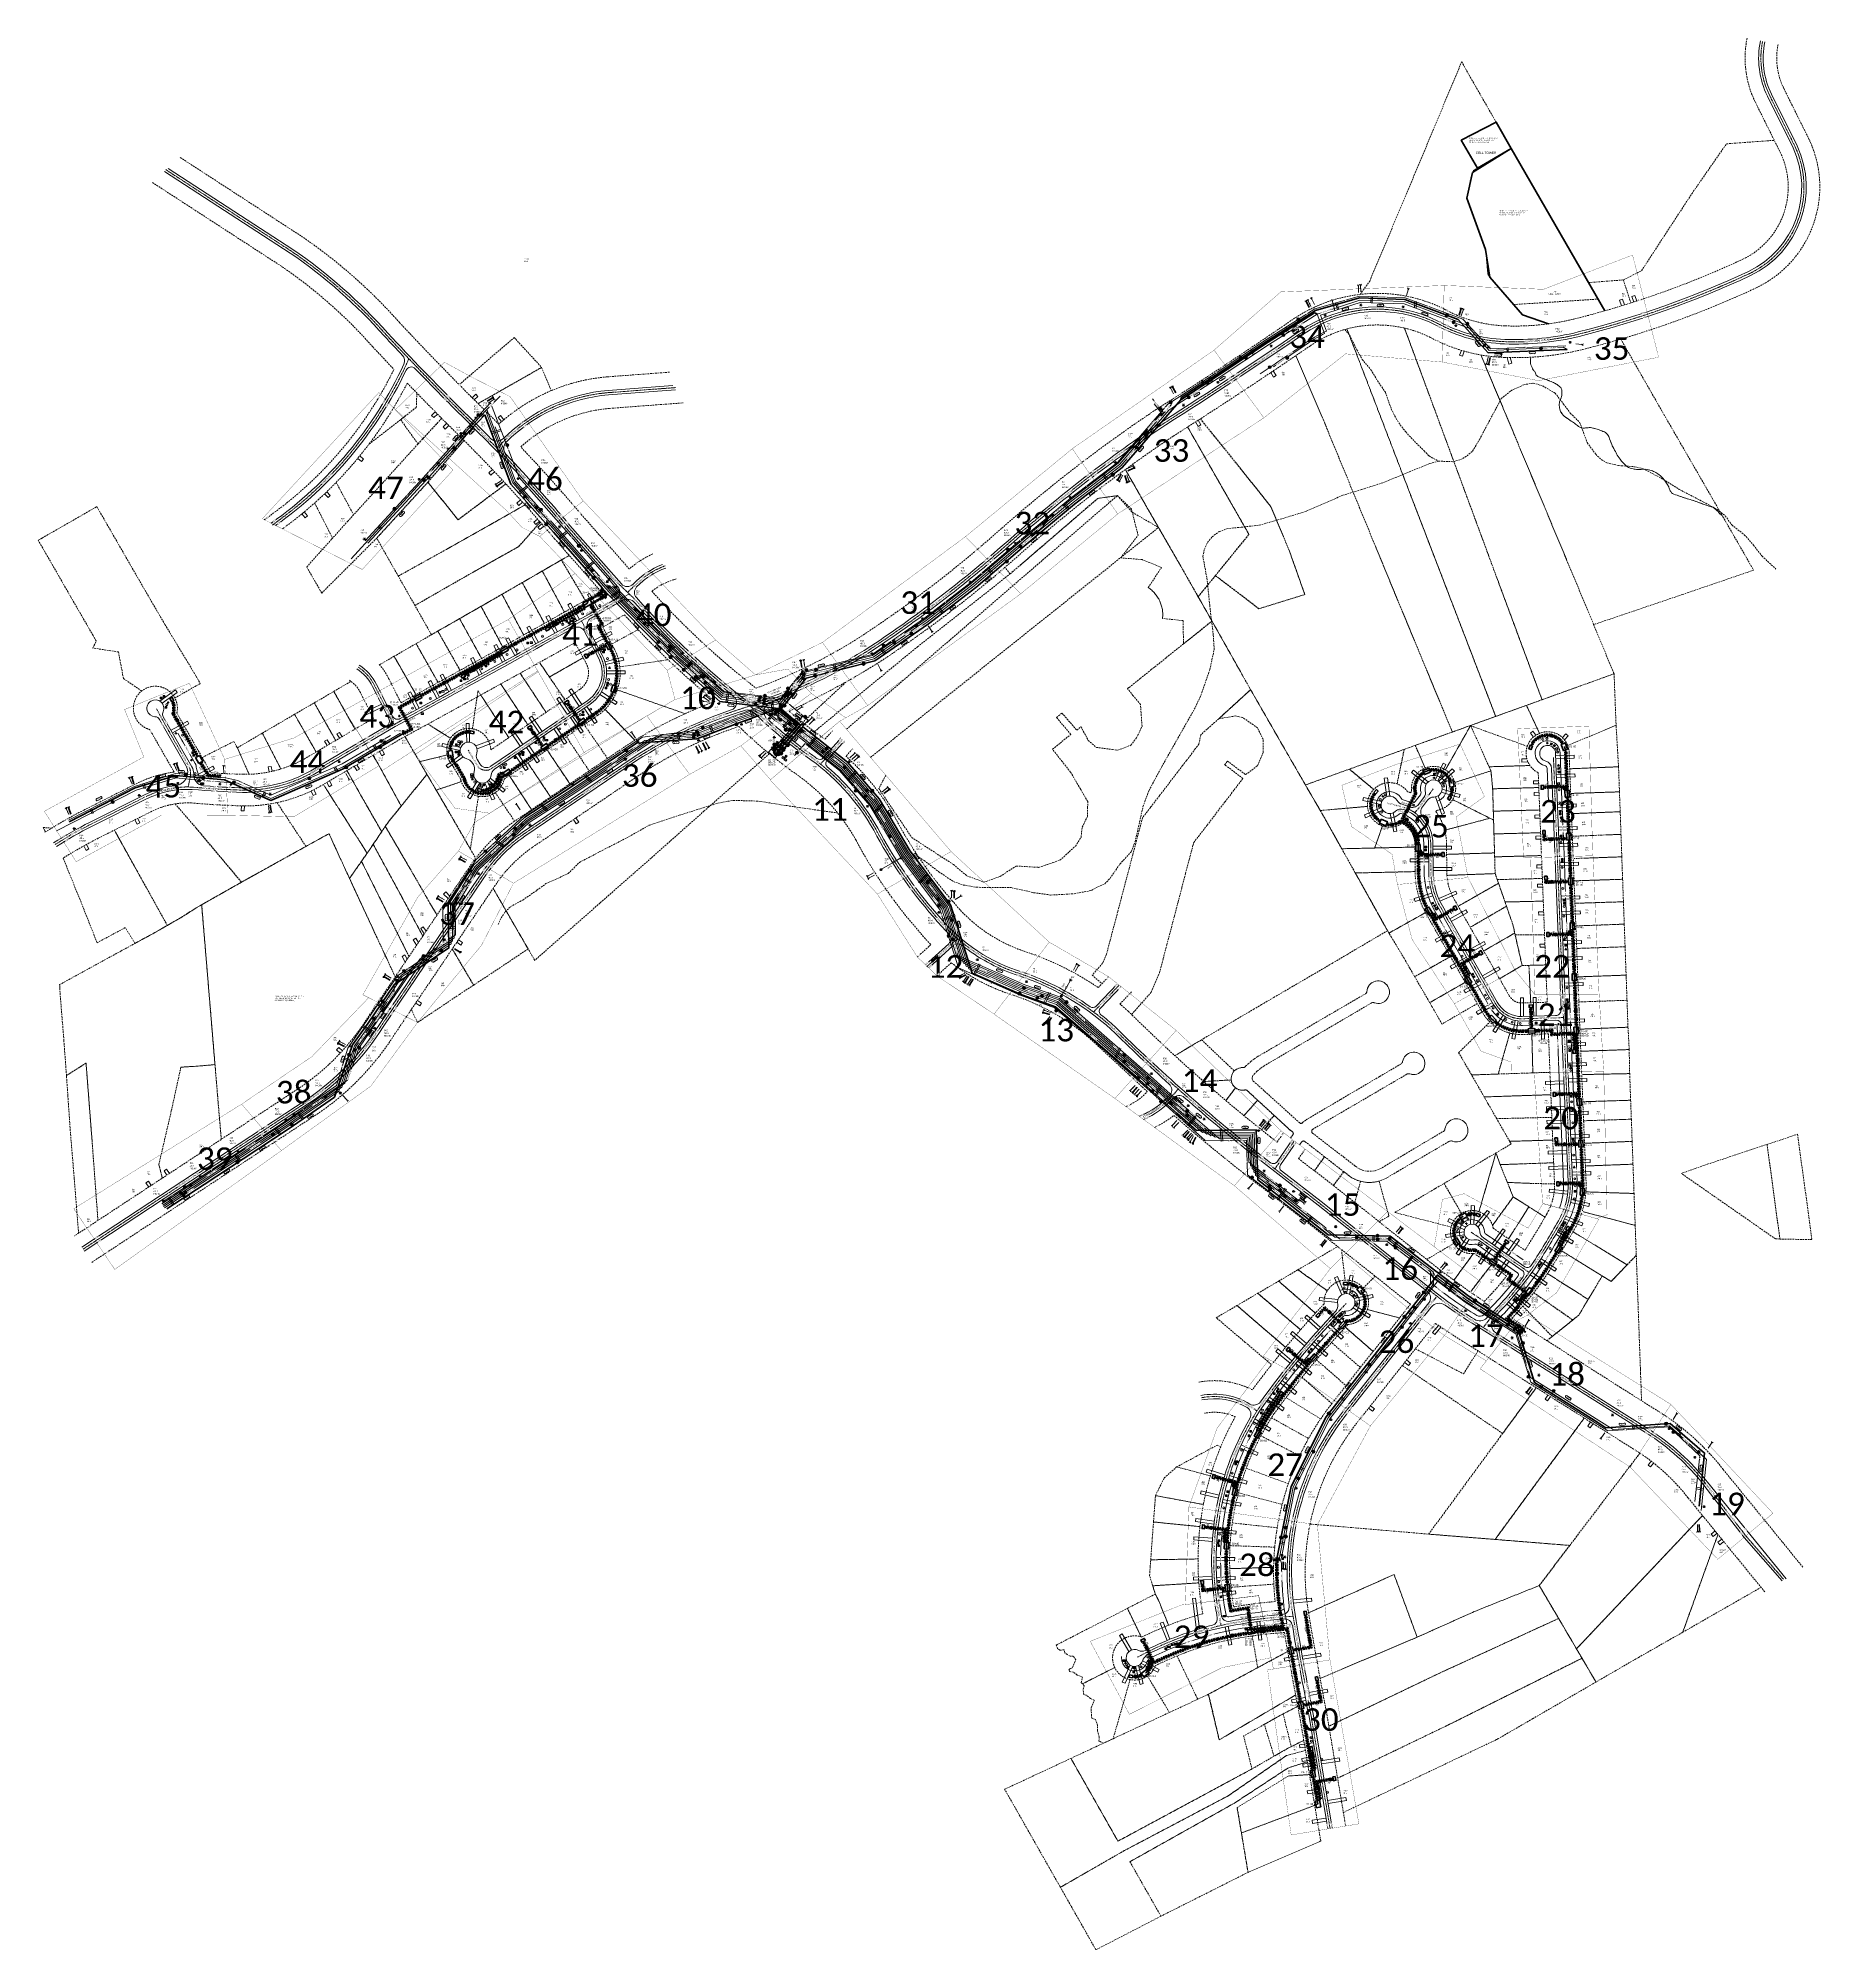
# Model space of a CAD drawing. Header units: inches. Extents: x 0 to 2372193, y 0 to 1426201.
# Drawn here: x 2364300 to 2372193, y 1417734 to 1426201 of the extents above; entities that cross this region are included whole.
import ezdxf
from ezdxf import colors
from ezdxf.entities.mleader import LeaderData, LeaderLine
from ezdxf.enums import TextEntityAlignment as Align
from ezdxf.lldxf.tags import DXFTag
from ezdxf.math import Vec2, Vec3

# ---------------------------------------------------------------- set-up
doc = ezdxf.new("R2010")
doc.units = ezdxf.units.IN
doc.header["$MEASUREMENT"] = 0
doc.linetypes.add('DASHED', pattern=[0.75, 0.5, -0.25])
doc.linetypes.add('PHANTOM2', pattern=[1.25, 0.625, -0.125, 0.125, -0.125, 0.125, -0.125])
for name, color, linetype in [('845CHH', 7, 'Continuous'), ('8645CHH', 7, 'Continuous'), ('ADDRESS', 6, 'Continuous'), ('AERIAL CABLE EX', 5, 'Continuous'), ('CableCallout', 7, 'Continuous'), ('Center Line', 1, 'PHANTOM2'), ('EOP', 6, 'Continuous'), ('EX PED', 5, 'Continuous'), ('EXIST HH', 20, 'Continuous'), ('EXIST MH', 20, 'Continuous'), ('ga_clayton', 7, 'Continuous'), ('Grouping_Boundary', 2, 'Continuous'), ('Handhole', 7, 'Continuous'), ('HOUSE', 162, 'Continuous'), ('HYDRANT', 7, 'Continuous'), ('INNER DUCT', 7, 'Continuous'), ('INNERDUCT BUBBLE NUMBERS', 7, 'Continuous'), ('LIGHT_POST', 7, 'Continuous'), ('LINE LABELS', 7, 'Continuous'), ('Parcels', 7, 'Continuous'), ('Pedestal', 7, 'Continuous'), ('POLE INFO', 7, 'Continuous'), ('PROPOSED_BURIED', 5, 'Continuous'), ('REELS BUBBLES', 87, 'Continuous'), ('Right_of_Way', 7, 'Continuous'), ('SPAN LENGTHS', 7, 'Continuous'), ('Storm_Drain_Inlet', 7, 'Continuous'), ('StormDrain', 20, 'Continuous'), ('STREET NAMES', 250, 'Continuous'), ('Water_Meter', 7, 'Continuous')]:
    doc.layers.add(name, color=color, linetype=linetype)
for name, color, linetype, lineweight in [('AnchorGuyProposed', 1, 'Continuous', 50), ('AnchorGuyRemove', 7, 'Continuous', 0), ('BURIED CABLE EX', 32, 'BUR', 30), ('BURIED CABLE PROP', 1, 'BUR', 60), ('CenterLine', 161, 'Continuous', 0), ('DRIVEWAYS', 250, 'Continuous', 20), ('FireHydrant', 150, 'Continuous', 0), ('INNERDUCT', 4, 'Continuous', 53), ('Level 19', 7, 'DASHED', 0), ('OVERLASH', 255, 'Continuous', 0), ('Poles', 7, 'Continuous', 0), ('PROP CABLE', 1, 'Continuous', 50), ('PROPOSED_AERIAL', 1, 'Continuous', 60), ('ROAD CLEARENCE TEXT', 7, 'Continuous', 0), ('Stationing', 7, 'Continuous', 0), ('STRAND TEXT', 7, 'Continuous', 0), ('Transformer', 92, 'Continuous', 0), ('WaterMeter', 252, 'Continuous', 0)]:
    doc.layers.add(name, color=color, linetype=linetype, lineweight=lineweight)
doc.styles.add('Annotative', font='arial.ttf')
doc.styles.add('calibri', font='calibri.ttf')
doc.styles.add('Legend', font='calibri.ttf')
doc.styles.add('PROPOSED', font='calibri.ttf')
doc.styles.get("Standard").update_dxf_attribs({"font": 'arial.ttf'})
doc.styles.add('Style-Arial', font='arial.ttf')
tags = doc.linetypes.add('BUR', pattern='A,4.693196,-0.073857,["B",Standard,S=0.5,R=0,X=0,Y=-0.25],-0.553701,4.679246', length=10).pattern_tags.tags
tags[6] = DXFTag(74, 10)

# ---------------------------------------------------------------- blocks, each defined once
blk = doc.blocks.new('8645CHH')
at = {"layer": '8645CHH', "color": 1, "lineweight": 70}
blk.add_lwpolyline([(9.1, -5.9), (-7.9, -5.8), (-7.9, 4.9), (9.1, 4.9)], close=True, dxfattribs=at)
blk = doc.blocks.new('845CHH')
at = {"layer": '845CHH', "color": 1, "lineweight": 90}
blk.add_lwpolyline([(15.8, -10.3), (-14.2, -10.2), (-14.3, 8.8), (15.7, 8.7)], close=True, dxfattribs=at)
blk = doc.blocks.new('HH')
at = {"layer": 'EXIST HH', "color": 1, "lineweight": 0}
blk.add_lwpolyline([(-5.7, 3.3), (4.7, 3.3), (4.7, -3.6), (-5.7, -3.6)], close=True, dxfattribs=at)
at = {"layer": 'EXIST HH', "color": 1}
blk.add_text('HH', height=4, dxfattribs=at).set_placement((-4.4, -2.2))
blk = doc.blocks.new('FireHydrant')
at = {"layer": 'FireHydrant'}
for points in [[(0, 1.1), (0, 1.4)], [(-1.1, 0), (-1.4, 0)], [(0, -1.1), (0, -1.4)], [(1.1, 0), (1.4, 0)]]:
    blk.add_lwpolyline(points, dxfattribs=at)
blk.add_circle((0, 0), 0.701, dxfattribs=at)
blk = doc.blocks.new('LP')
at = {"layer": 'EXIST MH', "color": 250, "lineweight": 0}
blk.add_circle((0, 0), 4.61, dxfattribs=at)
at = {"layer": 'EXIST MH', "color": 250, "insert": (0.1, 0), "char_height": 4, "width": 6.256, "attachment_point": 5, "style": 'Legend'}
blk.add_mtext('{\\fVerdana|b0|i0|c0|p34;LP}', dxfattribs=at)
blk = doc.blocks.new('EX PED')
at = {"layer": 'EX PED', "color": 5, "lineweight": 0}
blk.add_lwpolyline([(-3.8, 3.7), (3.8, 3.7), (3.8, -3.7), (-3.8, -3.7)], close=True, dxfattribs=at)
for points in [[(-3.8, 3.7), (3.8, -3.7)], [(3.8, 3.7), (-3.8, -3.7)]]:
    blk.add_lwpolyline(points, dxfattribs=at)
blk = doc.blocks.new('StormDrainSymbol')
at = {"layer": 'StormDrain'}
blk.add_lwpolyline([(-1.4, 0.9), (1.4, 0.9), (1.4, -0.9), (-1.4, -0.9)], close=True, dxfattribs=at)
blk.add_text('SD', height=0.998, dxfattribs=at).set_placement((-0.9, -0.4))
blk = doc.blocks.new('Transformer')
at = {"layer": 'Transformer'}
blk.add_lwpolyline([(0, 1.5), (-1.3, -0.8), (1.3, -0.8)], close=True, dxfattribs=at)
blk.add_text('T', height=0.998, dxfattribs=at).set_placement((-0.4, -0.4))
blk = doc.blocks.new('WaterMeter')
at = {"layer": 'WaterMeter'}
blk.add_circle((0, 0), 1.11, dxfattribs=at)
blk.add_text('W', height=0.998, dxfattribs=at).set_placement((-0.7, -0.6))
blk = doc.blocks.new('*U310')
at = {"linetype": 'Continuous', "lineweight": 0, "true_color": 0xffffff}
h = blk.add_hatch(color=7, dxfattribs=at)
h.dxf.hatch_style = 1
h.paths.add_polyline_path([(-0.12, 0, 1), (0.12, 0, 1)])
at = {"color": 0, "linetype": 'ByBlock', "lineweight": -2}
blk.add_circle((0, 0), 0.122, dxfattribs=at)
at = {"color": 0, "linetype": 'ByBlock', "lineweight": -2, "style": 'PROPOSED'}
blk.add_attdef('CCFN', text='', height=0.0844, dxfattribs=at).set_placement((0, 0), align=Align.MIDDLE_CENTER)
at = {"color": 0, "linetype": 'ByBlock', "lineweight": -2, "flags": 104}
blk.add_attdef('CCFA', text='', height=0.0844, dxfattribs=at).set_placement((0.21, 0.09), align=Align.TOP_LEFT)
blk = doc.blocks.new('ACMAP_ANN_TEMPLATE_SPANS')
at = {"color": 0, "linetype": 'ByBlock', "lineweight": -2}
for p, q in [((-8, 12), (23, 12)), ((-8, -4), (23, -4))]:
    blk.add_line(p, q, dxfattribs=at)
for centre, start, end in [((-8, 4), 90, 270), ((23, 4), 270, 90)]:
    blk.add_arc(centre, 8.49, start, end, dxfattribs=at)
at = {"color": 18, "lineweight": 50, "true_color": 0x000000, "style": 'Annotative'}
blk.add_attdef('AERIALFOOT', text='', height=10, dxfattribs=at).set_placement((7, 5), align=Align.MIDDLE_CENTER)
blk = doc.blocks.new('*U286')
at = {"color": 0, "linetype": 'ByBlock', "lineweight": -2}
for p, q in [((-8, 12), (22, 13)), ((-8, -5), (23, -4))]:
    blk.add_line(p, q, dxfattribs=at)
for centre, start, end in [((-8, 3), 92.0002, 272.0002), ((23, 5), 272.0002, 92.0002)]:
    blk.add_arc(centre, 8.49, start, end, dxfattribs=at)
at = {"color": 18, "lineweight": 50, "true_color": 0x000000, "style": 'Annotative'}
blk.add_attdef('AERIALFOOT', text='', height=10, rotation=2.0002, dxfattribs=at).set_placement((7, 5), align=Align.MIDDLE_CENTER)
blk = doc.blocks.new('POLES')
at = {"layer": 'Poles'}
for points in [[(-0.9, 1.7), (1.1, -1.8)], [(-0.9, -1.8), (1.1, 1.7)], [(-2, -0.1), (2.2, -0.1)]]:
    blk.add_lwpolyline(points, dxfattribs=at)
blk = doc.blocks.new('*U220')
for p, q in [((-0.3, -7.6), (-1.4, -9.7)), ((0.1, -8.5), (-0.7, -8.4)), ((-0.3, -7.6), (-0.4, -7.4)), ((0, 0), (-0.3, -7.6)), ((-0.1, -7.5), (-0.3, -7.6)), ((0.7, -9.8), (-0.3, -7.6))]:
    blk.add_line(p, q)
blk = doc.blocks.new('*U217')
for points in [[(0, 0), (-1.1, -7.5)], [(-1.1, -7.5), (-2.4, -9.5)], [(-1.5, -8.8), (-2.4, -8.9)], [(-2, -8.4), (-1.9, -9.3)], [(-0.8, -8.4), (-1.6, -8.3)], [(-1.1, -7.5), (-1.2, -7.4)], [(-0.9, -7.4), (-1.1, -7.5)], [(-1.1, -7.5), (-0.3, -9.8)], [(-0.2, -9.3), (-1, -8.9)], [(-0.2, -3.5), (-0.9, -4)], [(-0.3, -4.1), (-0.8, -3.4)], [(-0.4, -8.7), (-0.7, -9.5)]]:
    blk.add_lwpolyline(points)
blk = doc.blocks.new('*U214')
for p, q in [((0, 0), (7.1, -2.7)), ((7.1, -2.7), (6.9, -2.8)), ((7, -2.5), (7.1, -2.7)), ((9.5, -2.4), (7.1, -2.7)), ((7.1, -2.7), (8.7, -4.4)), ((8.1, -2.6), (7.8, -3.4))]:
    blk.add_line(p, q)
blk = doc.blocks.new('*U215')
for points in [[(0, 0), (6.9, -3.2)], [(3.9, -1.5), (3, -1.8)], [(3.3, -1.2), (3.6, -2)], [(6.9, -3.2), (6.7, -3.3)], [(6.8, -3), (6.9, -3.2)], [(6.9, -3.2), (9.2, -3.2)], [(6.9, -3.2), (8.4, -5.1)], [(7.4, -4.4), (8.3, -4.5)], [(7.8, -3.2), (7.5, -3.9)], [(7.9, -4), (7.8, -4.9)], [(8.8, -2.8), (8.2, -3.5)], [(8.2, -2.9), (8.9, -3.5)]]:
    blk.add_lwpolyline(points)
blk = doc.blocks.new('*U219')
for p, q in [((-7.6, -0.3), (-9.7, 0.6)), ((-8.4, -0.8), (-8.5, 0.1)), ((-9.7, -1.4), (-7.6, -0.3)), ((0, 0), (-7.6, -0.3)), ((-7.6, -0.3), (-7.5, -0.2)), ((-7.4, -0.5), (-7.6, -0.3))]:
    blk.add_line(p, q)
blk = doc.blocks.new('*U218')
for p, q in [((-8.3, 5.2), (-6, 4.7)), ((-6, 4.7), (-7, 6.8)), ((-6.9, 4.9), (-6.4, 5.6)), ((-6, 4.7), (-5.7, 4.8)), ((0, 0), (-6, 4.7)), ((-5.9, 4.5), (-6, 4.7))]:
    blk.add_line(p, q)
blk = doc.blocks.new('*U212')
for points in [[(-5.4, 5.4), (-7.6, 6.2)], [(-7.3, 5.7), (-6.5, 6.2)], [(-6.7, 5.6), (-7.1, 6.3)], [(-5.4, 6.7), (-6.2, 7.1)], [(-6.2, 5.7), (-5.7, 6.3)], [(-5.4, 5.4), (-6.1, 7.6)], [(-6.1, 6.5), (-5.6, 7.3)], [(0, 0), (-5.4, 5.4)], [(-5.4, 5.2), (-5.4, 5.4)], [(-5.4, 5.4), (-5.1, 5.4)], [(-3.1, 2.7), (-2.2, 2.7)], [(-2.7, 2.3), (-2.7, 3.2)]]:
    blk.add_lwpolyline(points)
blk = doc.blocks.new('*U216')
blk.add_line((-7.5, -4), (-7, -4.7))
for points in [[(0, 0), (-6.5, -3.9)], [(-8.9, -4.1), (-6.5, -3.9), (-7.8, -5.9)], [(-6.5, -3.9), (-6.5, -3.7)], [(-6.3, -4), (-6.5, -3.9)]]:
    blk.add_lwpolyline(points)
blk = doc.blocks.new('*U211')
for points in [[(-7.6, -0.1), (-9.7, 0.9)], [(-8.6, 0.7), (-9.4, 0.5)], [(-8.9, 0.2), (-9.1, 1)], [(-8.4, -0.5), (-8.5, 0.3)], [(-7.6, -0.1), (-7.5, 0.1)], [(0, 0), (-7.6, -0.1)], [(-3.5, -0.4), (-4.1, 0.3)], [(-4.1, -0.4), (-3.5, 0.3)], [(-7.6, -0.1), (-9.7, -1.2)], [(-8.6, -0.9), (-9.5, -0.7)], [(-9.2, -1.3), (-9, -0.4)], [(-7.5, -0.3), (-7.6, -0.1)]]:
    blk.add_lwpolyline(points)
blk = doc.blocks.new('*U209')
for p, q in [((0, 0), (7.6, 0.6)), ((7.4, 0.8), (7.6, 0.6)), ((7.6, 0.6), (7.4, 0.5)), ((9.6, 1.9), (7.6, 0.6)), ((7.6, 0.6), (9.8, -0.2)), ((8.4, 1.1), (8.5, 0.3))]:
    blk.add_line(p, q)
blk = doc.blocks.new('*U210')
for points in [[(0, 0), (7.6, 0)], [(3.5, 0.3), (4.1, -0.3)], [(4.1, 0.3), (3.5, -0.3)], [(7.5, 0.2), (7.6, 0)], [(7.6, 0), (7.5, -0.1)], [(7.6, 0), (9.7, 1.1)], [(7.6, 0), (9.7, -1)], [(8.4, 0.4), (8.4, -0.4)], [(8.6, 0.8), (9.5, 0.6)], [(9.2, 1.2), (9, 0.3)], [(8.6, -0.8), (9.4, -0.6)], [(8.9, -0.3), (9.1, -1.1)]]:
    blk.add_lwpolyline(points)
blk = doc.blocks.new('*U213')
blk.add_line((2.9, 7.9), (2.1, 8.2))
for points in [[(0, 0), (2.3, 7.3)], [(3.9, 9), (2.3, 7.3), (1.9, 9.6)], [(2.1, 7.2), (2.3, 7.3)], [(2.3, 7.3), (2.4, 7.1)]]:
    blk.add_lwpolyline(points)
blk = doc.blocks.new('*U223')
blk.add_line((2, 8.2), (1.2, 8.4))
for points in [[(0, 0), (1.5, 7.5)], [(2.9, 9.3), (1.5, 7.5), (0.8, 9.7)], [(1.3, 7.4), (1.5, 7.5)], [(1.5, 7.5), (1.6, 7.3)]]:
    blk.add_lwpolyline(points)
blk = doc.blocks.new('*U221')
for points in [[(0, 0), (1.5, 7.5)], [(0.4, 3.5), (1.1, 4)], [(0.5, 4.1), (1, 3.4)], [(0.6, 9.2), (1.4, 8.8)], [(1.5, 7.5), (0.8, 9.7)], [(0.8, 8.6), (1.2, 9.4)], [(1.2, 8.4), (2, 8.2)], [(1.3, 7.4), (1.5, 7.5)], [(1.5, 7.5), (2.9, 9.3)], [(1.5, 7.5), (1.6, 7.3)], [(2, 8.7), (2.9, 8.7)], [(2.4, 8.3), (2.4, 9.2)]]:
    blk.add_lwpolyline(points)
blk = doc.blocks.new('*U222')
for p, q in [((0, 0), (1.5, 7.5)), ((0.8, 9.7), (1.5, 7.5)), ((1.2, 8.4), (2, 8.2)), ((1.3, 7.4), (1.5, 7.5)), ((1.5, 7.5), (2.9, 9.3)), ((1.5, 7.5), (1.6, 7.3))]:
    blk.add_line(p, q)
blk = doc.blocks.new('*U225')
for points in [[(0, 0), (2.2, 7.3)], [(0.7, 3.4), (1.5, 3.9)], [(0.9, 4.1), (1.3, 3.3)], [(1.5, 9.1), (2.3, 8.7)], [(1.6, 8.5), (2.1, 9.3)], [(2.2, 7.3), (1.8, 9.6)], [(2, 8.2), (2.8, 8)], [(2, 7.2), (2.2, 7.3)], [(2.2, 7.3), (3.8, 9)], [(2.2, 7.3), (2.3, 7.1)], [(2.8, 8.5), (3.7, 8.4)], [(3.2, 8), (3.2, 8.9)]]:
    blk.add_lwpolyline(points)
blk = doc.blocks.new('*U224')
for p, q in [((0, 0), (2.3, 7.3)), ((1.9, 9.6), (2.3, 7.3)), ((2.1, 8.2), (2.9, 7.9)), ((2.1, 7.2), (2.3, 7.3)), ((2.3, 7.3), (3.9, 9)), ((2.3, 7.3), (2.4, 7.1))]:
    blk.add_line(p, q)
blk = doc.blocks.new('*U226')
blk.add_line((-4, -7.4), (-3.3, -7.8))
for points in [[(0, 0), (-3.3, -6.9)], [(-5.2, -8.3), (-3.3, -6.9), (-3.3, -9.2)], [(-3.3, -6.9), (-3.4, -6.6)], [(-3.1, -6.8), (-3.3, -6.9)]]:
    blk.add_lwpolyline(points)
blk = doc.blocks.new('*U227')
for points in [[(-4.4, 6.2), (-6.5, 7.3)], [(-6.3, 6.8), (-5.4, 7.1)], [(-5.7, 6.5), (-6, 7.4)], [(-5.2, 6.6), (-4.6, 7.1)], [(-5, 7.4), (-4.4, 8.1)], [(-4.3, 7.4), (-5, 8)], [(-4.4, 6.2), (-4.8, 8.5)], [(-4.5, 6), (-4.4, 6.2)], [(0, 0), (-4.4, 6.2)], [(-4.4, 6.2), (-4.2, 6.2)], [(-2.7, 3.2), (-1.8, 3)], [(-2.3, 2.7), (-2.1, 3.5)]]:
    blk.add_lwpolyline(points)
blk = doc.blocks.new('*U228')
for p, q in [((-6.5, 7.3), (-4.4, 6.2)), ((-5.2, 6.6), (-4.6, 7.1)), ((-4.4, 6.2), (-4.8, 8.5)), ((-4.5, 6), (-4.4, 6.2)), ((0, 0), (-4.4, 6.2)), ((-4.4, 6.2), (-4.2, 6.2))]:
    blk.add_line(p, q)
blk = doc.blocks.new('*U229')
blk.add_line((3.4, 7.7), (2.7, 8))
for points in [[(0, 0), (2.8, 7.1)], [(4.5, 8.7), (2.8, 7.1), (2.5, 9.4)], [(2.6, 7), (2.8, 7.1)], [(2.8, 7.1), (2.8, 6.9)]]:
    blk.add_lwpolyline(points)
blk = doc.blocks.new('*U233')
for points in [[(0, 0), (0.1, -7.6)], [(-0.2, -8.9), (-1.1, -9.1)], [(0.1, -7.6), (-1, -9.7)], [(-0.8, -8.6), (-0.5, -9.4)], [(0.3, -3.5), (-0.3, -4.1)], [(0.3, -4.1), (-0.3, -3.5)], [(0.5, -8.4), (-0.3, -8.5)], [(0.1, -7.6), (-0.1, -7.5)], [(0.2, -7.5), (0.1, -7.6)], [(0.1, -7.6), (1.1, -9.7)], [(1.2, -9.2), (0.3, -9)], [(0.9, -8.6), (0.7, -9.5)]]:
    blk.add_lwpolyline(points)
blk = doc.blocks.new('*U234')
for p, q in [((0, 0), (0.5, -7.6)), ((0.5, -7.6), (-0.5, -9.8)), ((0.9, -8.4), (0.1, -8.5)), ((0.5, -7.6), (0.3, -7.5)), ((0.6, -7.4), (0.5, -7.6)), ((1.6, -9.6), (0.5, -7.6))]:
    blk.add_line(p, q)
blk = doc.blocks.new('*U230')
for p, q in [((-1, -9.7), (0.1, -7.6)), ((-0.4, -8.5), (0.5, -8.4)), ((0.1, -7.6), (1.1, -9.7))]:
    blk.add_line(p, q)
for points in [[(0, 0), (0.1, -7.6)], [(-0.3, -3.5), (0.4, -4.1)], [(-0.3, -4.1), (0.3, -3.5)], [(-0.1, -7.5), (0.1, -7.6)], [(0.1, -7.6), (0.2, -7.5)]]:
    blk.add_lwpolyline(points)
blk = doc.blocks.new('*U231')
for p, q in [((0, 0), (0.5, -7.6)), ((0.5, -7.6), (0.3, -7.5)), ((0.6, -7.4), (0.5, -7.6))]:
    blk.add_line(p, q)
blk = doc.blocks.new('*U232')
blk.add_line((0.1, -8.5), (0.9, -8.4))
blk.add_lwpolyline([(-0.5, -9.8), (0.5, -7.6), (1.6, -9.6)])
blk = doc.blocks.new('*U235')
for p, q in [((-9.6, -1.9), (-7.3, -2.3)), ((-7.3, -2.3), (-8.9, -3.9)), ((-8.2, -2.1), (-7.9, -2.9))]:
    blk.add_line(p, q)
for points in [[(0, 0), (-7.3, -2.3)], [(-7.2, -2.1), (-7.3, -2.3)], [(-7.3, -2.3), (-7.1, -2.4)], [(-4, -0.9), (-3.2, -1.3)], [(-3.4, -0.7), (-3.8, -1.5)]]:
    blk.add_lwpolyline(points)
blk = doc.blocks.new('*U237')
blk.add_line((-0.6, 8.4), (-1.5, 8.3))
for points in [[(-0.2, 9.8), (-0.9, 7.6), (-2.2, 9.5)], [(-1.1, 7.4), (-0.9, 7.6)], [(0, 0), (-0.9, 7.6)], [(-0.9, 7.6), (-0.8, 7.4)]]:
    blk.add_lwpolyline(points)
blk = doc.blocks.new('*U236')
for p, q in [((0, 0), (-7.2, -2.5)), ((-7.2, -2.5), (-9.5, -2.2)), ((-8.9, -4.1), (-7.2, -2.5)), ((-7.9, -3.1), (-8.1, -2.3)), ((-7.2, -2.5), (-7.1, -2.3)), ((-7, -2.6), (-7.2, -2.5))]:
    blk.add_line(p, q)
blk = doc.blocks.new('*U238')
for p, q in [((-2.3, -9.5), (-1, -7.6)), ((-1.5, -8.3), (-0.7, -8.4)), ((-1, -7.6), (-0.2, -9.8))]:
    blk.add_line(p, q)
for points in [[(0, 0), (-1, -7.6)], [(-1.1, -7.4), (-1, -7.6)], [(-1, -7.6), (-0.8, -7.4)], [(-0.8, -3.4), (-0.2, -4.1)], [(-0.8, -4.1), (-0.1, -3.5)]]:
    blk.add_lwpolyline(points)
blk = doc.blocks.new('*U239')
for p, q in [((0, 0), (-0.8, -7.6)), ((-0.8, -7.6), (-2.1, -9.5)), ((-0.5, -8.4), (-1.3, -8.4)), ((-0.8, -7.6), (-1, -7.4)), ((-0.7, -7.4), (-0.8, -7.6)), ((0, -9.8), (-0.8, -7.6))]:
    blk.add_line(p, q)
blk = doc.blocks.new('*U240')
blk.add_line((-1.5, -8.3), (-0.7, -8.4))
for points in [[(0, 0), (-1, -7.6)], [(-2.3, -9.5), (-1, -7.6), (-0.2, -9.8)], [(-1, -7.6), (-1.1, -7.4)], [(-0.8, -7.4), (-1, -7.6)]]:
    blk.add_lwpolyline(points)
blk = doc.blocks.new('*U241')
blk.add_line((1.6, 8.3), (0.7, 8.4))
for points in [[(0, 0), (1, 7.5)], [(2.3, 9.5), (1, 7.5), (0.3, 9.8)], [(0.9, 7.4), (1, 7.5)], [(1, 7.5), (1.2, 7.4)]]:
    blk.add_lwpolyline(points)
blk = doc.blocks.new('*U242')
for p, q in [((-9.8, -0.2), (-7.6, 0.7)), ((-7.6, 0.7), (-9.6, 1.9)), ((-8.5, 0.3), (-8.4, 1.1)), ((-7.6, 0.7), (-7.4, 0.8)), ((0, 0), (-7.6, 0.7)), ((-7.4, 0.5), (-7.6, 0.7))]:
    blk.add_line(p, q)
blk = doc.blocks.new('*U243')
blk.add_line((-8.4, 1.2), (-8.4, 0.4))
for points in [[(-9.6, 2), (-7.6, 0.8), (-9.8, -0.1)], [(-7.6, 0.8), (-7.4, 0.9)], [(0, 0), (-7.6, 0.8)], [(-7.4, 0.6), (-7.6, 0.8)]]:
    blk.add_lwpolyline(points)
blk = doc.blocks.new('*U244')
for p, q in [((-7.6, 0.7), (-7.4, 0.8)), ((0, 0), (-7.6, 0.7)), ((-7.4, 0.5), (-7.6, 0.7))]:
    blk.add_line(p, q)
blk = doc.blocks.new('*U246')
for p, q in [((-7.6, 0.8), (-9.8, -0.1)), ((-9.6, 2), (-7.6, 0.8)), ((-8.4, 1.2), (-8.4, 0.4))]:
    blk.add_line(p, q)
for points in [[(-7.4, 0.9), (-7.6, 0.8)], [(0, 0), (-7.6, 0.8)], [(-7.6, 0.8), (-7.4, 0.6)], [(-3.4, 0.7), (-4.1, 0.1)], [(-4.1, 0.7), (-3.5, 0)]]:
    blk.add_lwpolyline(points)
blk = doc.blocks.new('*U245')
blk.add_line((-8.4, 1.3), (-8.4, 0.5))
blk.add_lwpolyline([(-9.5, 2.1), (-7.6, 0.8), (-9.8, 0)])
blk = doc.blocks.new('*U247')
for p, q in [((-9.8, -0.2), (-7.6, 0.7)), ((-7.6, 0.7), (-9.6, 1.9)), ((-8.5, 0.3), (-8.4, 1.1)), ((-7.6, 0.7), (-7.4, 0.8)), ((0, 0), (-7.6, 0.7)), ((-7.4, 0.5), (-7.6, 0.7))]:
    blk.add_line(p, q)
blk = doc.blocks.new('*U248')
for points in [[(-7.6, 0.8), (-9.8, 0)], [(-7.6, 0.8), (-9.5, 2.1)], [(-8.7, 0.1), (-9.5, 0.4)], [(-8.4, 1.8), (-9.3, 1.6)], [(-9.3, -0.1), (-8.9, 0.7)], [(-8.8, 1.2), (-8.9, 2.1)], [(-8.4, 0.5), (-8.4, 1.3)], [(-7.6, 0.8), (-7.4, 1)], [(0, 0), (-7.6, 0.8)], [(-7.4, 0.7), (-7.6, 0.8)], [(-3.5, 0.1), (-4.1, 0.8)], [(-4.1, 0.1), (-3.4, 0.7)]]:
    blk.add_lwpolyline(points)
blk = doc.blocks.new('*U250')
blk.add_line((-8.5, 0), (-8.4, -0.8))
for points in [[(-9.8, 0.6), (-7.6, -0.3), (-9.7, -1.5)], [(0, 0), (-7.6, -0.3)], [(-7.6, -0.3), (-7.5, -0.2)], [(-7.4, -0.5), (-7.6, -0.3)]]:
    blk.add_lwpolyline(points)
blk = doc.blocks.new('*U251')
for points in [[(0, 0), (7.6, -0.1)], [(3.5, 0.3), (4.1, -0.4)], [(4.1, 0.3), (3.5, -0.4)], [(7.5, 0.1), (7.6, -0.1)], [(7.6, -0.1), (9.7, 0.9)], [(8.5, 0.3), (8.4, -0.5)], [(8.6, 0.7), (9.5, 0.5)], [(9.2, 1), (9, 0.2)], [(7.6, -0.1), (7.5, -0.2)], [(7.6, -0.1), (9.7, -1.2)], [(8.6, -0.9), (9.4, -0.7)], [(8.9, -0.4), (9.1, -1.3)]]:
    blk.add_lwpolyline(points)
blk = doc.blocks.new('*U252')
for p, q in [((0, 0), (7.6, -0.1)), ((7.5, 0.1), (7.6, -0.1)), ((9.7, 0.9), (7.6, -0.1)), ((8.5, 0.3), (8.4, -0.5)), ((7.6, -0.1), (7.5, -0.2)), ((7.6, -0.1), (9.7, -1.2))]:
    blk.add_line(p, q)
blk = doc.blocks.new('*U253')
blk.add_line((8.4, -0.5), (8.5, 0.3))
for points in [[(0, 0), (7.6, -0.1)], [(7.5, 0.1), (7.6, -0.1)], [(9.7, -1.2), (7.6, -0.1), (9.7, 0.9)], [(7.6, -0.1), (7.5, -0.2)]]:
    blk.add_lwpolyline(points)
blk = doc.blocks.new('*U255')
blk.add_line((-8.5, 0), (-8.4, -0.9))
for points in [[(-9.8, 0.5), (-7.6, -0.4), (-9.6, -1.6)], [(0, 0), (-7.6, -0.4)], [(-7.6, -0.4), (-7.5, -0.2)], [(-7.4, -0.6), (-7.6, -0.4)]]:
    blk.add_lwpolyline(points)
blk = doc.blocks.new('*U256')
blk.add_line((7.4, -4.1), (7.8, -3.4))
for points in [[(0, 0), (6.8, -3.4)], [(6.8, -3.4), (6.6, -3.4)], [(6.8, -3.2), (6.8, -3.4)], [(8.3, -5.2), (6.8, -3.4), (9.2, -3.4)]]:
    blk.add_lwpolyline(points)
blk = doc.blocks.new('*U257')
blk.add_line((7.9, -3.1), (8.1, -2.3))
for points in [[(0, 0), (7.2, -2.5)], [(7.2, -2.5), (7, -2.6)], [(7.1, -2.3), (7.2, -2.5)], [(8.9, -4.1), (7.2, -2.5), (9.5, -2.1)]]:
    blk.add_lwpolyline(points)
blk = doc.blocks.new('*U258')
for points in [[(0, 0), (7.2, -2.5)], [(4, -1), (3.2, -1.4)], [(3.4, -0.8), (3.8, -1.6)], [(7.2, -2.5), (7, -2.6)], [(7.1, -2.3), (7.2, -2.5)], [(7.2, -2.5), (9.5, -2.2)], [(7.2, -2.5), (8.8, -4.1)], [(7.8, -3.5), (8.7, -3.6)], [(8.1, -2.4), (7.9, -3.1)], [(8.3, -3.1), (8.3, -4)], [(8.4, -2), (9.2, -2.5)], [(9.1, -1.9), (8.6, -2.6)]]:
    blk.add_lwpolyline(points)
blk = doc.blocks.new('*U259')
for p, q in [((0, 0), (7.2, -2.5)), ((7.2, -2.5), (7, -2.6)), ((7.1, -2.3), (7.2, -2.5)), ((9.5, -2.2), (7.2, -2.5)), ((7.2, -2.5), (8.8, -4.1)), ((8.1, -2.3), (7.9, -3.1))]:
    blk.add_line(p, q)
blk = doc.blocks.new('*U261')
for points in [[(0, 0), (-6.1, -4.6)], [(-6.1, -4.6), (-8.4, -5)], [(-7.3, -4.5), (-7.9, -5.2)], [(-7.2, -5.2), (-7.9, -4.6)], [(-6.4, -5.9), (-7.2, -6.2)], [(-6.1, -4.6), (-7.1, -6.7)], [(-6.5, -5.4), (-7, -4.8)], [(-6.6, -6.5), (-7, -5.6)], [(-6.1, -4.6), (-6, -4.4)], [(-5.8, -4.6), (-6.1, -4.6)], [(-2.6, -2.4), (-3.5, -2.2)], [(-3.1, -2.8), (-3, -1.9)]]:
    blk.add_lwpolyline(points)
blk = doc.blocks.new('*U260')
for p, q in [((0, 0), (-5.9, -4.8)), ((-5.9, -4.8), (-8.2, -5.3)), ((-6.9, -7), (-5.9, -4.8)), ((-6.3, -5.7), (-6.8, -5)), ((-5.9, -4.8), (-5.9, -4.6)), ((-5.7, -4.9), (-5.9, -4.8))]:
    blk.add_line(p, q)
blk = doc.blocks.new('*U262')
blk.add_line((-8.2, 2.1), (-8.4, 1.3))
for points in [[(-9.3, 3), (-7.5, 1.6), (-9.7, 1)], [(-7.5, 1.6), (-7.3, 1.7)], [(0, 0), (-7.5, 1.6)], [(-7.3, 1.4), (-7.5, 1.6)]]:
    blk.add_lwpolyline(points)
blk = doc.blocks.new('*U263')
for p, q in [((-7.5, 1.6), (-9.7, 1)), ((-9.3, 3), (-7.5, 1.6)), ((-8.2, 2.1), (-8.4, 1.3))]:
    blk.add_line(p, q)
for points in [[(-7.3, 1.7), (-7.5, 1.6)], [(0, 0), (-7.5, 1.6)], [(-7.5, 1.6), (-7.3, 1.4)], [(-3.4, 1), (-4.1, 0.5)], [(-4, 1.2), (-3.5, 0.4)]]:
    blk.add_lwpolyline(points)
blk = doc.blocks.new('*U264')
for p, q in [((-7.5, 1.6), (-7.3, 1.7)), ((0, 0), (-7.5, 1.6)), ((-7.3, 1.4), (-7.5, 1.6))]:
    blk.add_line(p, q)
blk = doc.blocks.new('*U265')
blk.add_line((-8.2, 2.1), (-8.4, 1.3))
blk.add_lwpolyline([(-9.3, 3), (-7.5, 1.6), (-9.7, 1)])
blk = doc.blocks.new('*U267')
blk.add_line((-6.6, 5.3), (-7.1, 4.6))
for points in [[(-7.3, 6.5), (-6.2, 4.5), (-8.5, 4.8)], [(0, 0), (-6.2, 4.5)], [(-6.1, 4.2), (-6.2, 4.5)], [(-6.2, 4.5), (-6, 4.5)]]:
    blk.add_lwpolyline(points)
blk = doc.blocks.new('*U266')
blk.add_line((-6.5, 5.5), (-7, 4.8))
for points in [[(-7.1, 6.7), (-6.1, 4.6), (-8.3, 5.1)], [(-6.1, 4.6), (-5.8, 4.7)], [(0, 0), (-6.1, 4.6)], [(-6, 4.4), (-6.1, 4.6)]]:
    blk.add_lwpolyline(points)
blk = doc.blocks.new('*U268')
blk.add_line((-4.9, 6.9), (-5.6, 6.4))
for points in [[(-5.2, 8.3), (-4.7, 6), (-6.8, 7)], [(-4.8, 5.8), (-4.7, 6)], [(0, 0), (-4.7, 6)], [(-4.7, 6), (-4.5, 5.9)]]:
    blk.add_lwpolyline(points)
blk = doc.blocks.new('*U269')
for p, q in [((-9.7, 1), (-7.5, 1.6)), ((-7.5, 1.6), (-9.3, 3)), ((-8.4, 1.3), (-8.2, 2.2)), ((-7.5, 1.6), (-7.3, 1.7)), ((0, 0), (-7.5, 1.6)), ((-7.3, 1.4), (-7.5, 1.6))]:
    blk.add_line(p, q)
blk = doc.blocks.new('*U270')
blk.add_line((-7.9, 3), (-8.2, 2.2))
for points in [[(-8.9, 4), (-7.2, 2.4), (-9.6, 2)], [(-7.2, 2.4), (-7, 2.5)], [(0, 0), (-7.2, 2.4)], [(-7.1, 2.2), (-7.2, 2.4)]]:
    blk.add_lwpolyline(points)
blk = doc.blocks.new('*U271')
for points in [[(0, 0), (-7.5, -1.1)], [(-7.5, -1.1), (-9.8, -0.4)], [(-7.5, -1.1), (-9.5, -2.4)], [(-8.6, -0.4), (-9.4, -0.8)], [(-8.4, -2.1), (-9.3, -2)], [(-8.8, -1), (-9.2, -0.2)], [(-8.9, -2.5), (-8.8, -1.6)], [(-8.3, -1.6), (-8.4, -0.8)], [(-7.5, -1.1), (-7.4, -0.9)], [(-7.4, -1.2), (-7.5, -1.1)], [(-3.4, -0.8), (-4.1, -0.3)], [(-4, -0.9), (-3.5, -0.2)]]:
    blk.add_lwpolyline(points)
blk = doc.blocks.new('*U272')
for p, q in [((0, 0), (-7.5, -1.1)), ((-7.5, -1.1), (-9.8, -0.4)), ((-9.5, -2.4), (-7.5, -1.1)), ((-8.3, -1.6), (-8.4, -0.8)), ((-7.5, -1.1), (-7.4, -0.9)), ((-7.4, -1.2), (-7.5, -1.1))]:
    blk.add_line(p, q)
blk = doc.blocks.new('*U273')
for p, q in [((0, 0), (7.6, 1)), ((7.4, 1.1), (7.6, 1)), ((7.6, 1), (7.4, 0.8)), ((9.5, 2.2), (7.6, 1)), ((7.6, 1), (9.8, 0.2)), ((8.3, 1.5), (8.4, 0.6))]:
    blk.add_line(p, q)
blk = doc.blocks.new('*U275')
blk.add_line((8.2, -1.9), (8.4, -1.1))
for points in [[(0, 0), (7.5, -1.3)], [(7.5, -1.3), (7.3, -1.4)], [(7.4, -1.1), (7.5, -1.3)], [(9.4, -2.7), (7.5, -1.3), (9.7, -0.7)]]:
    blk.add_lwpolyline(points)
blk = doc.blocks.new('*U276')
blk.add_line((7.6, -3.8), (7.9, -3))
for points in [[(0, 0), (7, -3.1)], [(7, -3.1), (6.8, -3.1)], [(6.9, -2.8), (7, -3.1)], [(8.5, -4.9), (7, -3.1), (9.3, -2.9)]]:
    blk.add_lwpolyline(points)
blk = doc.blocks.new('*U277')
blk.add_line((1.2, 8.4), (0.4, 8.5))
for points in [[(1.9, 9.6), (0.7, 7.6), (-0.1, 9.8)], [(0, 0), (0.7, 7.6)], [(0.5, 7.4), (0.7, 7.6)], [(0.7, 7.6), (0.9, 7.4)]]:
    blk.add_lwpolyline(points)
blk = doc.blocks.new('*U315')
for points in [[(0, 0), (6.1, 4.6)], [(2.6, 2.3), (3.5, 2.2)], [(3.1, 2.7), (3, 1.8)], [(5.9, 4.6), (6.1, 4.6)], [(6.1, 4.6), (7.2, 6.6)], [(6.1, 4.6), (8.4, 5)], [(6.1, 4.6), (6.1, 4.3)], [(6.4, 5.8), (7.3, 6.2)], [(6.5, 5.4), (7, 4.7)], [(6.7, 6.4), (7, 5.6)], [(7.3, 5.1), (8, 4.5)], [(7.4, 4.5), (7.9, 5.2)]]:
    blk.add_lwpolyline(points)
blk = doc.blocks.new('*U314')
blk.add_line((7, 4.7), (6.5, 5.4))
for points in [[(0, 0), (6.1, 4.6)], [(5.9, 4.6), (6.1, 4.6)], [(8.4, 5), (6.1, 4.6), (7.2, 6.6)], [(6.1, 4.6), (6.1, 4.3)]]:
    blk.add_lwpolyline(points)
blk = doc.blocks.new('*U447')
at = {"linetype": 'Continuous', "lineweight": 0}
for p, q in [((-0.6, -3.5), (-0.4, 1.2)), ((0.4, -3.6), (0.6, 1.1))]:
    blk.add_line(p, q, dxfattribs=at)
blk = doc.blocks.new('*U448')
at = {"linetype": 'Continuous', "lineweight": 0}
for p, q in [((-0.9, -2.6), (1.6, 0.1)), ((-0.2, -3.3), (2.3, -0.6))]:
    blk.add_line(p, q, dxfattribs=at)
blk = doc.blocks.new('*U449')
at = {"linetype": 'Continuous', "lineweight": 0}
for p, q in [((-0.2, 0), (2, -0.7)), ((-0.5, -0.9), (1.7, -1.6))]:
    blk.add_line(p, q, dxfattribs=at)
blk = doc.blocks.new('*U450')
at = {"linetype": 'Continuous', "lineweight": 0}
for p, q in [((-0.8, -0.3), (1.3, 0.6)), ((-0.4, -1.3), (1.7, -0.3))]:
    blk.add_line(p, q, dxfattribs=at)
blk = doc.blocks.new('*U451')
at = {"linetype": 'Continuous', "lineweight": 0}
for p, q in [((-0.9, -0.9), (0.2, 1.1)), ((-0.1, -1.4), (1.1, 0.6))]:
    blk.add_line(p, q, dxfattribs=at)
blk = doc.blocks.new('*U439')
at = {"linetype": 'Continuous', "lineweight": 0}
for p, q in [((-0.7, -0.2), (1.6, 0.3)), ((-0.4, -1.2), (1.8, -0.7))]:
    blk.add_line(p, q, dxfattribs=at)
blk = doc.blocks.new('*U440')
at = {"linetype": 'Continuous', "lineweight": 0}
for p, q in [((-0.7, 1.9), (1.2, -2)), ((0.3, 2.3), (2.1, -1.5))]:
    blk.add_line(p, q, dxfattribs=at)
blk = doc.blocks.new('*U441')
at = {"linetype": 'Continuous', "lineweight": 0}
for p, q in [((-0.5, -1.4), (-0.5, 1.1)), ((0.5, -1.4), (0.5, 1.2))]:
    blk.add_line(p, q, dxfattribs=at)
blk = doc.blocks.new('*U442')
at = {"linetype": 'Continuous', "lineweight": 0}
for p, q in [((-0.5, -1.7), (-0.5, 1.1)), ((0.5, -1.7), (0.5, 1.2))]:
    blk.add_line(p, q, dxfattribs=at)
blk = doc.blocks.new('*U443')
at = {"linetype": 'Continuous', "lineweight": 0}
for p, q in [((0, -1.4), (-1, 0.7)), ((0.9, -0.9), (-0.1, 1.1))]:
    blk.add_line(p, q, dxfattribs=at)
blk = doc.blocks.new('*U444')
at = {"linetype": 'Continuous', "lineweight": 0}
for p, q in [((-0.3, -1.1), (-0.7, 1)), ((0.7, -0.9), (0.2, 1.2))]:
    blk.add_line(p, q, dxfattribs=at)
blk = doc.blocks.new('*U445')
at = {"linetype": 'Continuous', "lineweight": 0}
for p, q in [((-0.6, -3.5), (-0.4, 1.2)), ((0.4, -3.6), (0.6, 1.1))]:
    blk.add_line(p, q, dxfattribs=at)
blk = doc.blocks.new('*U446')
at = {"linetype": 'Continuous', "lineweight": 0}
for p, q in [((-0.6, -3.5), (-0.4, 1.2)), ((0.4, -3.6), (0.6, 1.1))]:
    blk.add_line(p, q, dxfattribs=at)
blk = doc.blocks.new('*U452')
at = {"linetype": 'Continuous', "lineweight": 0}
for p, q in [((-0.9, -2.3), (1.1, 0.3)), ((-0.2, -2.9), (1.9, -0.3))]:
    blk.add_line(p, q, dxfattribs=at)
blk = doc.blocks.new('*U453')
at = {"linetype": 'Continuous', "lineweight": 0}
for p, q in [((0, -1.4), (-1, 0.7)), ((0.9, -0.9), (-0.1, 1.1))]:
    blk.add_line(p, q, dxfattribs=at)
blk = doc.blocks.new('*U454')
at = {"linetype": 'Continuous', "lineweight": 0}
for p, q in [((0, -1.4), (-1, 0.7)), ((0.9, -0.9), (-0.1, 1.1))]:
    blk.add_line(p, q, dxfattribs=at)
blk = doc.blocks.new('*U455')
at = {"linetype": 'Continuous', "lineweight": 0}
for p, q in [((0, -1.4), (-1, 0.7)), ((0.9, -0.9), (-0.1, 1.1))]:
    blk.add_line(p, q, dxfattribs=at)
blk = doc.blocks.new('*U456')
at = {"linetype": 'Continuous', "lineweight": 0}
for p, q in [((0, -1.4), (-1, 0.7)), ((0.9, -0.9), (-0.1, 1.1))]:
    blk.add_line(p, q, dxfattribs=at)
blk = doc.blocks.new('*U457')
at = {"linetype": 'Continuous', "lineweight": 0}
for p, q in [((-0.3, -1.1), (-0.7, 1)), ((0.7, -0.9), (0.2, 1.2))]:
    blk.add_line(p, q, dxfattribs=at)
blk = doc.blocks.new('*U458')
at = {"linetype": 'Continuous', "lineweight": 0}
for p, q in [((-0.3, -1.1), (-0.7, 1)), ((0.7, -0.9), (0.2, 1.2))]:
    blk.add_line(p, q, dxfattribs=at)
blk = doc.blocks.new('*U459')
at = {"linetype": 'Continuous', "lineweight": 0}
for p, q in [((-0.3, -1.1), (-0.7, 1)), ((0.7, -0.9), (0.2, 1.2))]:
    blk.add_line(p, q, dxfattribs=at)
blk = doc.blocks.new('*U460')
at = {"linetype": 'Continuous', "lineweight": 0}
for p, q in [((-0.3, -1.1), (-0.7, 1)), ((0.7, -0.9), (0.2, 1.2))]:
    blk.add_line(p, q, dxfattribs=at)
blk = doc.blocks.new('*U461')
at = {"linetype": 'Continuous', "lineweight": 0}
for p, q in [((-0.3, -5.3), (-1, 1)), ((0.7, -5.2), (0, 1.1))]:
    blk.add_line(p, q, dxfattribs=at)
blk = doc.blocks.new('*U462')
at = {"linetype": 'Continuous', "lineweight": 0}
for p, q in [((0, -5.4), (-3.1, 0.2)), ((0.8, -4.9), (-2.2, 0.7))]:
    blk.add_line(p, q, dxfattribs=at)
blk = doc.blocks.new('*U413')
at = {"linetype": 'Continuous', "lineweight": 0}
for p, q in [((0, -5.4), (-3.1, 0.2)), ((0.8, -4.9), (-2.2, 0.7))]:
    blk.add_line(p, q, dxfattribs=at)
blk = doc.blocks.new('*U414')
at = {"linetype": 'Continuous', "lineweight": 0}
for p, q in [((0, -5.4), (-3.1, 0.2)), ((0.8, -4.9), (-2.2, 0.7))]:
    blk.add_line(p, q, dxfattribs=at)
blk = doc.blocks.new('*U415')
at = {"linetype": 'Continuous', "lineweight": 0}
for p, q in [((0, -5.4), (-3.1, 0.2)), ((0.8, -4.9), (-2.2, 0.7))]:
    blk.add_line(p, q, dxfattribs=at)
blk = doc.blocks.new('*U416')
at = {"linetype": 'Continuous', "lineweight": 0}
for p, q in [((0, -4.7), (-3.1, 0.2)), ((0.8, -4.2), (-2.3, 0.7))]:
    blk.add_line(p, q, dxfattribs=at)
blk = doc.blocks.new('*U417')
at = {"linetype": 'Continuous', "lineweight": 0}
for p, q in [((0, -5), (-3.1, 0.2)), ((0.8, -4.5), (-2.3, 0.7))]:
    blk.add_line(p, q, dxfattribs=at)
blk = doc.blocks.new('*U418')
at = {"linetype": 'Continuous', "lineweight": 0}
for p, q in [((0, -5), (-3.1, 0.2)), ((0.8, -4.5), (-2.3, 0.7))]:
    blk.add_line(p, q, dxfattribs=at)
blk = doc.blocks.new('*U419')
at = {"linetype": 'Continuous', "lineweight": 0}
for p, q in [((0, -4), (-3.1, 0.2)), ((0.8, -3.4), (-2.3, 0.8))]:
    blk.add_line(p, q, dxfattribs=at)
blk = doc.blocks.new('*U420')
at = {"linetype": 'Continuous', "lineweight": 0}
for p, q in [((0, -4), (-3.1, 0.2)), ((0.8, -3.4), (-2.3, 0.8))]:
    blk.add_line(p, q, dxfattribs=at)
blk = doc.blocks.new('*U421')
at = {"linetype": 'Continuous', "lineweight": 0}
for p, q in [((0, -4), (-3.1, 0.2)), ((0.8, -3.4), (-2.3, 0.8))]:
    blk.add_line(p, q, dxfattribs=at)
blk = doc.blocks.new('*U392')
at = {"linetype": 'Continuous', "lineweight": 0}
for p, q in [((0, -4), (-3.1, 0.2)), ((0.8, -3.4), (-2.3, 0.8))]:
    blk.add_line(p, q, dxfattribs=at)
blk = doc.blocks.new('*U393')
at = {"linetype": 'Continuous', "lineweight": 0}
for p, q in [((0, -4), (-3.1, 0.2)), ((0.8, -3.4), (-2.3, 0.8))]:
    blk.add_line(p, q, dxfattribs=at)
blk = doc.blocks.new('*U394')
at = {"linetype": 'Continuous', "lineweight": 0}
for p, q in [((0, -4.8), (-3.1, 0.2)), ((0.8, -4.3), (-2.3, 0.7))]:
    blk.add_line(p, q, dxfattribs=at)
blk = doc.blocks.new('*U395')
at = {"linetype": 'Continuous', "lineweight": 0}
for p, q in [((0, -4), (-3.1, 0.2)), ((0.8, -3.4), (-2.3, 0.8))]:
    blk.add_line(p, q, dxfattribs=at)
blk = doc.blocks.new('*U396')
at = {"linetype": 'Continuous', "lineweight": 0}
for p, q in [((0, -4), (-3.1, 0.2)), ((0.8, -3.4), (-2.3, 0.8))]:
    blk.add_line(p, q, dxfattribs=at)
blk = doc.blocks.new('*U397')
at = {"linetype": 'Continuous', "lineweight": 0}
for p, q in [((0.1, -2.1), (-3, 0)), ((0.7, -1.3), (-2.4, 0.9))]:
    blk.add_line(p, q, dxfattribs=at)
blk = doc.blocks.new('*U398')
at = {"linetype": 'Continuous', "lineweight": 0}
for p, q in [((0, -4), (-3.1, 0.2)), ((0.8, -3.4), (-2.3, 0.8))]:
    blk.add_line(p, q, dxfattribs=at)
blk = doc.blocks.new('*U399')
at = {"linetype": 'Continuous', "lineweight": 0}
for p, q in [((0, -4), (-3.1, 0.2)), ((0.8, -3.4), (-2.3, 0.8))]:
    blk.add_line(p, q, dxfattribs=at)
blk = doc.blocks.new('*U400')
at = {"linetype": 'Continuous', "lineweight": 0}
for p, q in [((0, -4), (-3.1, 0.2)), ((0.8, -3.4), (-2.3, 0.8))]:
    blk.add_line(p, q, dxfattribs=at)
blk = doc.blocks.new('*U401')
at = {"linetype": 'Continuous', "lineweight": 0}
for p, q in [((0, -4), (-3.1, 0.2)), ((0.8, -3.4), (-2.3, 0.8))]:
    blk.add_line(p, q, dxfattribs=at)
blk = doc.blocks.new('*U430')
at = {"linetype": 'Continuous', "lineweight": 0}
for p, q in [((0, -3.3), (-3.1, 0.1)), ((0.8, -2.6), (-2.3, 0.8))]:
    blk.add_line(p, q, dxfattribs=at)
blk = doc.blocks.new('*U431')
at = {"linetype": 'Continuous', "lineweight": 0}
for p, q in [((0, -3.4), (-3.1, 0.1)), ((0.8, -2.7), (-2.3, 0.8))]:
    blk.add_line(p, q, dxfattribs=at)
blk = doc.blocks.new('*U432')
at = {"linetype": 'Continuous', "lineweight": 0}
for p, q in [((0, -2.7), (-3, 0.1)), ((0.7, -2), (-2.3, 0.8))]:
    blk.add_line(p, q, dxfattribs=at)
blk = doc.blocks.new('*U433')
at = {"linetype": 'Continuous', "lineweight": 0}
for p, q in [((0, -3.4), (-3.1, 0.1)), ((0.8, -2.7), (-2.3, 0.8))]:
    blk.add_line(p, q, dxfattribs=at)
blk = doc.blocks.new('*U434')
at = {"linetype": 'Continuous', "lineweight": 0}
for p, q in [((0, -3.4), (-3.1, 0.1)), ((0.8, -2.7), (-2.3, 0.8))]:
    blk.add_line(p, q, dxfattribs=at)
blk = doc.blocks.new('*U435')
at = {"linetype": 'Continuous', "lineweight": 0}
for p, q in [((0, -3.4), (-3.1, 0.1)), ((0.8, -2.7), (-2.3, 0.8))]:
    blk.add_line(p, q, dxfattribs=at)
blk = doc.blocks.new('*U436')
at = {"linetype": 'Continuous', "lineweight": 0}
for p, q in [((0, -3.4), (-3.1, 0.1)), ((0.8, -2.7), (-2.3, 0.8))]:
    blk.add_line(p, q, dxfattribs=at)
blk = doc.blocks.new('*U437')
at = {"linetype": 'Continuous', "lineweight": 0}
for p, q in [((0, -3.4), (-3.1, 0.1)), ((0.8, -2.7), (-2.3, 0.8))]:
    blk.add_line(p, q, dxfattribs=at)
blk = doc.blocks.new('*U438')
at = {"linetype": 'Continuous', "lineweight": 0}
for p, q in [((0.2, -1.5), (-2.9, 0)), ((0.6, -0.6), (-2.5, 0.9))]:
    blk.add_line(p, q, dxfattribs=at)
blk = doc.blocks.new('*U383')
at = {"linetype": 'Continuous', "lineweight": 0}
for p, q in [((0.2, -1.5), (-2.9, 0)), ((0.6, -0.6), (-2.5, 0.9))]:
    blk.add_line(p, q, dxfattribs=at)
blk = doc.blocks.new('*U384')
at = {"linetype": 'Continuous', "lineweight": 0}
for p, q in [((0.2, -1.5), (-2.9, 0)), ((0.6, -0.6), (-2.5, 0.9))]:
    blk.add_line(p, q, dxfattribs=at)
blk = doc.blocks.new('*U385')
at = {"linetype": 'Continuous', "lineweight": 0}
for p, q in [((0.1, -2.5), (-3, 0.1)), ((0.7, -1.7), (-2.4, 0.8))]:
    blk.add_line(p, q, dxfattribs=at)
blk = doc.blocks.new('*U386')
at = {"linetype": 'Continuous', "lineweight": 0}
for p, q in [((0.1, -2.5), (-3, 0.1)), ((0.7, -1.7), (-2.4, 0.8))]:
    blk.add_line(p, q, dxfattribs=at)
blk = doc.blocks.new('*U387')
at = {"linetype": 'Continuous', "lineweight": 0}
for p, q in [((0.1, -2.5), (-3, 0.1)), ((0.7, -1.7), (-2.4, 0.8))]:
    blk.add_line(p, q, dxfattribs=at)
blk = doc.blocks.new('*U388')
at = {"linetype": 'Continuous', "lineweight": 0}
for p, q in [((0.4, 0.7), (-2.6, 1)), ((0.3, -0.3), (-2.7, 0))]:
    blk.add_line(p, q, dxfattribs=at)
blk = doc.blocks.new('*U389')
at = {"linetype": 'Continuous', "lineweight": 0}
for p, q in [((0.1, -1.8), (-2.9, 0)), ((0.6, -1), (-2.4, 0.9))]:
    blk.add_line(p, q, dxfattribs=at)
blk = doc.blocks.new('*U390')
at = {"linetype": 'Continuous', "lineweight": 0}
for p, q in [((0.9, -6.2), (-3.6, 0.1)), ((0.1, -6.8), (-4.4, -0.5))]:
    blk.add_line(p, q, dxfattribs=at)
blk = doc.blocks.new('*U391')
at = {"linetype": 'Continuous', "lineweight": 0}
for p, q in [((0.9, -6.2), (-3.6, 0.1)), ((0.1, -6.8), (-4.4, -0.5))]:
    blk.add_line(p, q, dxfattribs=at)
blk = doc.blocks.new('*U402')
at = {"linetype": 'Continuous', "lineweight": 0}
for p, q in [((0.9, -6.2), (-3.6, 0.1)), ((0.1, -6.8), (-4.4, -0.5))]:
    blk.add_line(p, q, dxfattribs=at)
blk = doc.blocks.new('*U403')
at = {"linetype": 'Continuous', "lineweight": 0}
for p, q in [((0.9, -6.2), (-3.6, 0.1)), ((0.1, -6.8), (-4.4, -0.5))]:
    blk.add_line(p, q, dxfattribs=at)
blk = doc.blocks.new('*U404')
at = {"linetype": 'Continuous', "lineweight": 0}
for p, q in [((0.9, -6.2), (-3.6, 0.1)), ((0.1, -6.8), (-4.4, -0.5))]:
    blk.add_line(p, q, dxfattribs=at)
blk = doc.blocks.new('*U405')
at = {"linetype": 'Continuous', "lineweight": 0}
for p, q in [((0.9, -6.2), (-3.6, 0.1)), ((0.1, -6.8), (-4.4, -0.5))]:
    blk.add_line(p, q, dxfattribs=at)
blk = doc.blocks.new('*U406')
at = {"linetype": 'Continuous', "lineweight": 0}
for p, q in [((0.9, -6.2), (-3.6, 0.1)), ((0.1, -6.8), (-4.4, -0.5))]:
    blk.add_line(p, q, dxfattribs=at)
blk = doc.blocks.new('*U407')
at = {"linetype": 'Continuous', "lineweight": 0}
for p, q in [((0.9, -6.2), (-3.6, 0.1)), ((0.1, -6.8), (-4.4, -0.5))]:
    blk.add_line(p, q, dxfattribs=at)
blk = doc.blocks.new('*U408')
at = {"linetype": 'Continuous', "lineweight": 0}
for p, q in [((0.9, -6.2), (-3.6, 0.1)), ((0.1, -6.8), (-4.4, -0.5))]:
    blk.add_line(p, q, dxfattribs=at)
blk = doc.blocks.new('*U409')
at = {"linetype": 'Continuous', "lineweight": 0}
for p, q in [((0.9, -6.2), (-3.6, 0.1)), ((0.1, -6.8), (-4.4, -0.5))]:
    blk.add_line(p, q, dxfattribs=at)
blk = doc.blocks.new('*U410')
at = {"linetype": 'Continuous', "lineweight": 0}
for p, q in [((0.9, -6.2), (-3.6, 0.1)), ((0.1, -6.8), (-4.4, -0.5))]:
    blk.add_line(p, q, dxfattribs=at)
blk = doc.blocks.new('*U411')
at = {"linetype": 'Continuous', "lineweight": 0}
for p, q in [((0.9, -6.2), (-3.6, 0.1)), ((0.1, -6.8), (-4.4, -0.5))]:
    blk.add_line(p, q, dxfattribs=at)
blk = doc.blocks.new('*U412')
at = {"linetype": 'Continuous', "lineweight": 0}
for p, q in [((0.4, -5.2), (-5.6, -3.2)), ((0.7, -4.2), (-5.3, -2.3))]:
    blk.add_line(p, q, dxfattribs=at)
blk = doc.blocks.new('*U422')
at = {"linetype": 'Continuous', "lineweight": 0}
for p, q in [((0.9, -6.2), (-3.6, 0.1)), ((0.1, -6.8), (-4.4, -0.5))]:
    blk.add_line(p, q, dxfattribs=at)
blk = doc.blocks.new('*U423')
at = {"linetype": 'Continuous', "lineweight": 0}
for p, q in [((0.5, -0.1), (-3.9, 0.3)), ((0.4, -1.1), (-4, -0.7))]:
    blk.add_line(p, q, dxfattribs=at)
blk = doc.blocks.new('*U424')
at = {"linetype": 'Continuous', "lineweight": 0}
for p, q in [((0.5, -0.1), (-3.9, 0.3)), ((0.4, -1.1), (-4, -0.7))]:
    blk.add_line(p, q, dxfattribs=at)
blk = doc.blocks.new('*U425')
at = {"linetype": 'Continuous', "lineweight": 0}
for p, q in [((0.5, -0.1), (-3.9, 0.3)), ((0.4, -1.1), (-4, -0.7))]:
    blk.add_line(p, q, dxfattribs=at)
blk = doc.blocks.new('*U426')
at = {"linetype": 'Continuous', "lineweight": 0}
for p, q in [((-0.5, 1.6), (-3.4, 5.6)), ((0.3, 2.2), (-2.5, 6.2))]:
    blk.add_line(p, q, dxfattribs=at)
blk = doc.blocks.new('*U427')
at = {"linetype": 'Continuous', "lineweight": 0}
for p, q in [((-0.5, -1.4), (-0.5, 1.1)), ((0.5, -1.4), (0.5, 1.2))]:
    blk.add_line(p, q, dxfattribs=at)
blk = doc.blocks.new('*U428')
at = {"linetype": 'Continuous', "lineweight": 0}
for p, q in [((-0.3, -2.1), (-1.2, 0.9)), ((0.6, -1.9), (-0.2, 1.2))]:
    blk.add_line(p, q, dxfattribs=at)
blk = doc.blocks.new('*U429')
at = {"linetype": 'Continuous', "lineweight": 0}
for p, q in [((-0.3, -2.2), (-1.4, 0.8)), ((0.7, -1.8), (-0.5, 1.1))]:
    blk.add_line(p, q, dxfattribs=at)
blk = doc.blocks.new('*U464')
at = {"linetype": 'Continuous', "lineweight": 0, "true_color": 0xffffff}
h = blk.add_hatch(color=7, dxfattribs=at)
h.dxf.hatch_style = 1
h.paths.add_polyline_path([(-0.12, 0, 1), (0.12, 0, 1)])
at = {"color": 0, "linetype": 'ByBlock', "lineweight": -2}
blk.add_circle((0, 0), 0.122, dxfattribs=at)
at = {"color": 0, "linetype": 'ByBlock', "lineweight": -2, "style": 'PROPOSED'}
blk.add_attdef('CCFN', text='', height=0.0844, dxfattribs=at).set_placement((0, 0), align=Align.MIDDLE_CENTER)
at = {"color": 0, "linetype": 'ByBlock', "lineweight": -2, "flags": 104}
blk.add_attdef('CCFA', text='', height=0.0844, dxfattribs=at).set_placement((0.21, 0.09), align=Align.TOP_LEFT)
blk = doc.blocks.new('*U484')
at = {"linetype": 'Continuous', "lineweight": 0, "true_color": 0xffffff}
h = blk.add_hatch(color=7, dxfattribs=at)
h.dxf.hatch_style = 1
h.paths.add_polyline_path([(-0.12, 0, 1), (0.12, 0, 1)])
at = {"color": 0, "linetype": 'ByBlock', "lineweight": -2}
blk.add_circle((0, 0), 0.122, dxfattribs=at)
at = {"color": 0, "linetype": 'ByBlock', "lineweight": -2, "style": 'PROPOSED'}
blk.add_attdef('CCFN', text='', height=0.0844, dxfattribs=at).set_placement((0, 0), align=Align.MIDDLE_CENTER)
at = {"color": 0, "linetype": 'ByBlock', "lineweight": -2, "flags": 104}
blk.add_attdef('CCFA', text='', height=0.0844, dxfattribs=at).set_placement((0.21, 0.09), align=Align.TOP_LEFT)
blk = doc.blocks.new('*U490')
at = {"linetype": 'Continuous', "lineweight": 0, "true_color": 0xffffff}
h = blk.add_hatch(color=7, dxfattribs=at)
h.dxf.hatch_style = 1
h.paths.add_polyline_path([(-0.12, 0, 1), (0.12, 0, 1)])
at = {"color": 0, "linetype": 'ByBlock', "lineweight": -2}
blk.add_circle((0, 0), 0.122, dxfattribs=at)
at = {"color": 0, "linetype": 'ByBlock', "lineweight": -2, "style": 'PROPOSED'}
blk.add_attdef('CCFN', text='', height=0.0844, dxfattribs=at).set_placement((0, 0), align=Align.MIDDLE_CENTER)
at = {"color": 0, "linetype": 'ByBlock', "lineweight": -2, "flags": 104}
blk.add_attdef('CCFA', text='', height=0.0844, dxfattribs=at).set_placement((0.21, 0.09), align=Align.TOP_LEFT)
blk = doc.blocks.new('_Open90')
at = {"color": 0, "linetype": 'ByBlock', "lineweight": -2}
for p, q in [((0, 0), (-1, 0)), ((-0.5, 0.5), (0, 0)), ((0, 0), (-0.5, -0.5))]:
    blk.add_line(p, q, dxfattribs=at)

msp = doc.modelspace()

# ---------------------------------------------------------------- linework, layer by layer
at = {"layer": '845CHH', "color": 1, "lineweight": 0}
msp.add_lwpolyline([(2367565.1, 1423013.1), (2367536, 1423038), (2367547.4, 1423051.9), (2367576.5, 1423027)], close=True, dxfattribs=at)
at = {"layer": 'AERIAL CABLE EX', "lineweight": 0}
for points in [[(2371067.7, 1424839), (2370734.1, 1424825.8), (2370611.9, 1424955.9), (2370356.7, 1425051.5), (2370153.9, 1425058.3), (2369955.6, 1425001.6), (2369741.8, 1424866.4), (2369519.6, 1424718.6), (2369358.3, 1424614.1), (2369304.2, 1424580)], [(2366304.7, 1424585.7), (2366199.7, 1424474.3), (2366119.5, 1424380), (2366005.2, 1424253.7), (2365748.7, 1423975.4)], [(2366281.5, 1424550.9), (2366331.9, 1424601)], [(2366833.8, 1423797.5), (2366712.6, 1423935.1), (2366617.2, 1424044.2), (2366430.7, 1424254.7), (2366304.7, 1424585.7)], [(2366331.9, 1424601), (2366346.5, 1424614.8)], [(2369304.2, 1424580), (2369081.9, 1424321.7), (2368871.9, 1424161.5), (2368639, 1423966.6), (2368434.2, 1423792.2), (2368226.3, 1423631.9), (2367994.6, 1423471.4), (2367684.9, 1423394.2), (2367590, 1423277.7)], [(2369320.7, 1424579.1), (2369286.6, 1424539.6)], [(2366833.8, 1423797.5), (2366856.7, 1423771.4), (2367015, 1423610.5), (2367152.6, 1423473.5), (2367340, 1423307.2), (2367598.1, 1423276.3), (2367710.8, 1423179.9), (2367609.2, 1423064.2)]]:
    msp.add_lwpolyline(points, dxfattribs=at)
for points in [[(2371074.4, 1424822.7), (2371055.9, 1424832), (2370728.6, 1424818.1), (2370626.6, 1424931.7), (2370353.3, 1425034.3), (2370156.2, 1425040.9), (2369965.8, 1424979.3), (2369755, 1424846), (2369532.9, 1424698.2), (2369367.6, 1424591.2)], [(2370045.1, 1424994.5), (2370032.2, 1425045.2)], [(2365687.5, 1423895), (2366010.5, 1424248.9), (2366124.9, 1424375.3), (2366205, 1424469.5), (2366287.5, 1424556.9)], [(2366281.5, 1424550.9), (2366331.9, 1424601)], [(2366284.6, 1424544.8), (2366403.2, 1424231), (2366590.5, 1424019.5), (2366686, 1423910.5), (2366804.4, 1423776), (2366830.2, 1423746.8), (2366989.4, 1423584.8), (2367127.8, 1423447.1), (2367325.8, 1423273.5), (2367474.8, 1423251.9), (2367626.3, 1423130), (2367587.9, 1423085.7)], [(2366287.6, 1424556.8), (2366409.3, 1424234.7), (2366595.8, 1424024.1), (2366691.2, 1423915.1), (2366835.4, 1423751.4), (2366995.1, 1423590.4), (2367133.2, 1423453), (2367328.7, 1423281.7), (2367540.4, 1423252.5), (2367556.4, 1423258.8)], [(2369244.9, 1424580.9), (2369276.3, 1424539.9), (2369085.2, 1424318.2), (2368874.9, 1424157.7), (2368642.1, 1423962.9), (2368437.3, 1423788.5), (2368229.2, 1423628), (2367996.6, 1423466.9), (2367688.5, 1423390.1), (2367584.1, 1423263.5), (2367335.4, 1423297), (2367142.4, 1423463.6), (2367006.7, 1423601.5), (2366864.2, 1423742.4), (2366837, 1423771.7)], [(2369367.6, 1424591.2), (2369309, 1424553.2), (2369096.3, 1424306.5), (2368884.9, 1424145.2), (2368652.4, 1423950.7), (2368447.4, 1423776), (2368238.6, 1423615.1), (2368003.3, 1423452.1), (2367696.7, 1423375.7), (2367597.7, 1423253.3), (2367585, 1423252.3)], [(2369286.6, 1424539.6), (2369237.4, 1424603.9)], [(2366324.2, 1424479.6), (2366415.4, 1424238.4), (2366601, 1424028.7), (2366696.5, 1423919.7), (2366814.9, 1423785.2), (2366859.1, 1423737.6)], [(2369286.6, 1424539.6), (2369090.8, 1424312.3), (2368879.9, 1424151.4), (2368647.3, 1423956.8), (2368442.3, 1423782.3), (2368233.9, 1423621.5), (2368000, 1423459.5), (2367692.8, 1423382.9), (2367589.6, 1423256.1), (2367556.4, 1423258.8)], [(2367584.9, 1423252.3), (2367574.2, 1423271.9), (2367337.9, 1423304.2), (2367146.8, 1423468.9), (2367011.6, 1423606.5), (2366869.2, 1423747.3), (2366845, 1423773.4)], [(2366859.1, 1423737.6), (2367000.9, 1423595.9), (2367137.7, 1423458.2), (2367333.2, 1423288.4), (2367556.4, 1423258.8)], [(2369429.4, 1421425.1), (2369373.8, 1421472.9), (2369228.7, 1421603.1), (2369203.6, 1421626.3), (2368828.8, 1421953.6), (2368671.7, 1422007.7), (2368366.6, 1422141.2), (2368304.1, 1422342.6), (2368127.7, 1422576.3), (2367989.7, 1422805.6), (2367854.9, 1422961), (2367651.1, 1423121.8), (2367512.6, 1423231), (2367389.1, 1423188.4), (2367212.7, 1423119.1), (2367038.7, 1423107.8), (2366677.9, 1422866.2), (2366470.8, 1422732.5), (2366245.5, 1422521.4), (2366140.9, 1422356.9), (2366142.9, 1422216.2), (2365964.9, 1422096.7), (2365782.3, 1421825.1), (2365713.9, 1421731.3), (2365659.3, 1421572.7), (2365591, 1421525.4)], [(2367584.9, 1423252.4), (2367535.6, 1423246.3), (2367386.7, 1423195), (2367211.1, 1423126), (2367064.3, 1423116.5), (2366681.8, 1422860.4), (2366475.1, 1422727), (2366251.2, 1422517.1), (2366157.3, 1422368.7)], [(2369879.4, 1421038.6), (2369841.2, 1421068.4), (2369678.1, 1421194.2), (2369673.2, 1421341.5), (2369496.1, 1421340), (2369360, 1421457.1), (2369214.6, 1421587.6), (2369189.3, 1421611), (2368818.1, 1421934.8), (2368665.3, 1421987.6), (2368400.2, 1422103.6), (2368323.1, 1422352.3), (2368145.1, 1422588.1), (2368006.7, 1422818), (2367869.5, 1422976.3), (2367664.1, 1423138.3), (2367549.9, 1423228.3), (2367549.5, 1423249.9), (2367556.4, 1423258.8)], [(2370008.3, 1420920), (2370005.3, 1420931.3), (2369875.1, 1421033.1), (2369836.9, 1421062.9), (2369685.6, 1421179.6), (2369680, 1421348.6), (2369477.4, 1421346.8), (2369355.4, 1421451.9), (2369209.8, 1421582.4), (2369184.5, 1421605.8), (2368814.4, 1421929.2), (2368663.1, 1421980.9), (2368411.5, 1422091), (2368329.4, 1422355.6), (2368150.9, 1422592), (2368012.4, 1422822.1), (2367874.3, 1422981.4), (2367668.4, 1423143.8), (2367556.8, 1423231.8), (2367556.4, 1423258.8)], [(2369888, 1421049.6), (2369849.8, 1421079.5), (2369663.1, 1421223.5), (2369659.7, 1421327.4), (2369533.4, 1421326.3), (2369369.2, 1421467.7), (2369224, 1421597.9), (2369198.9, 1421621.2), (2368825.5, 1421948), (2368669.5, 1422001), (2368377.8, 1422128.7), (2368310.4, 1422345.8), (2368133.5, 1422580.2), (2367995.4, 1422809.8), (2367859.8, 1422966.1), (2367655.4, 1423127.3), (2367577.3, 1423188.9), (2367584.9, 1423252.4)], [(2366157.3, 1422368.7), (2366147.9, 1422354.8), (2366149.7, 1422229.2), (2365990.5, 1422122.4), (2365786.5, 1421823.1), (2365720.2, 1421728), (2365671.2, 1421585.8), (2365394.8, 1421397.9), (2365191, 1421263.8), (2365018.6, 1421150.4), (2364848.2, 1421038.4)], [(2365591, 1421525.4), (2365398.7, 1421392.1), (2365194.8, 1421258), (2365022.4, 1421144.6), (2364852.1, 1421032.6)]]:
    msp.add_lwpolyline(points, dxfattribs=at).dxf.unprotected_set("ltscale", 0)
for points in [[(2370649.6, 1424912.4), (2370351.3, 1425024.3), (2370157.6, 1425030.9), (2369981.2, 1424973.8), (2370007.3, 1424903.9, 0.04373), (2369923.9, 1424857, -0.003702), (2369713.9, 1424714.9), (2369713.9, 1424714.9)], [(2369965.8, 1424979.3), (2369999.4, 1424892.5, 0.038234), (2369927.9, 1424851.2, -0.002487), (2369772.4, 1424745.6)]]:
    msp.add_lwpolyline(points, format="xyb", dxfattribs=at).dxf.unprotected_set("ltscale", 0)
at = {"layer": 'BURIED CABLE EX', "lineweight": 0}
msp.add_lwpolyline([(2364919.4, 1423122.2), (2364936.5, 1423092.2), (2364941, 1423084.5), (2364995.5, 1422989.2, -0.091097), (2364999.7, 1422977.3), (2365000.5, 1422972.2), (2365003.2, 1422960.7), (2365016.6, 1422921.1)], format="xyb", dxfattribs=at)
for points in [[(2367555, 1423045.9), (2367571.5, 1423066.5), (2367571.3, 1423070.7), (2367575.7, 1423068.6), (2367575.1, 1423072.2), (2367588.1, 1423085.6)], [(2371106, 1421424.8), (2371095.4, 1421687.4), (2371094.9, 1421699.4), (2371089.6, 1421829.7), (2371086.9, 1421899.6), (2371086.4, 1421912.6), (2371077.5, 1422141.3), (2371077.1, 1422151.5), (2371071.5, 1422295.2)], [(2371113, 1421253.4), (2371106.4, 1421414.5), (2371106, 1421424.8)], [(2371113.4, 1421243.5), (2371113, 1421253.4)], [(2370878.8, 1420789.5), (2370742.6, 1420884.2), (2370734.5, 1420889.9)], [(2370469, 1420737.4), (2370420.8, 1420772.7)]]:
    msp.add_lwpolyline(points, dxfattribs=at).dxf.unprotected_set("ltscale", 0)
for points in [[(2371071.5, 1422295.2), (2371069.3, 1422351.1), (2371068.9, 1422359.9), (2371060.7, 1422596), (2371059.2, 1422610), (2371052.9, 1422773.2), (2371052.4, 1422784.4), (2371044.4, 1422989.5), (2371044.1, 1422999.7), (2371042.8, 1423036, 0.275736), (2371011.8, 1423083.4), (2371001.4, 1423087.3, 0.44237), (2370932.9, 1423042.4), (2370932.3, 1423031.9, 0.334139), (2370974, 1422980.1, -0.33259), (2370985.3, 1422966.1), (2370991, 1422819.6)], [(2370501.8, 1422823.3, 0.241075), (2370537.9, 1422861.8), (2370540.1, 1422876.5, 0.337278), (2370498.9, 1422933.2), (2370488.2, 1422935.3, 0.52441), (2370426.3, 1422863, -0.233257), (2370423.7, 1422850), (2370400.1, 1422819.6, -0.349384), (2370382, 1422815.1, 0.045097), (2370347.7, 1422827.3, -0.202247), (2370338.4, 1422834.4, 0.574782), (2370237.3, 1422835.1), (2370232.7, 1422825.3, 0.791542), (2370327.9, 1422762.9, -0.278195), (2370343, 1422766.2, -0.321575), (2370439.6, 1422631.2), (2370440.6, 1422539), (2370441, 1422522.4)], [(2370441, 1422522.4), (2370441, 1422522.4, 0.061303), (2370448, 1422439), (2370451, 1422425.6, 0.060537), (2370480.7, 1422348.4), (2370598.3, 1422142.3), (2370605, 1422130.5), (2370714.7, 1421938.2), (2370719.8, 1421929.3), (2370729.2, 1421912.7, 0.269926), (2370868.7, 1421827.8)], [(2370868.7, 1421827.8, 0.011213), (2370876, 1421827.8), (2371024.5, 1421832.2, -0.411969), (2371029.6, 1421827.3), (2371036, 1421671.8)], [(2371036.1, 1421669.3), (2371057.8, 1421134.2, -0.101387), (2371039.9, 1421018.8, -0.101387)], [(2370469, 1420737.4), (2370479.7, 1420712.4), (2370621.9, 1420602.7), (2370757.6, 1420515.3, 0.017997), (2370833, 1420595), (2370841.1, 1420604.2, 0.02712), (2370942.4, 1420734.8), (2370946.7, 1420741.1, 0.003806), (2370959.7, 1420760.3, 0.010881), (2371052.6, 1420912.5), (2371055.4, 1420917.3, 0.001815), (2371070.2, 1420943.1, 0.028699), (2371088.5, 1420979), (2371088.5, 1420979, 0.034324), (2371104.8, 1421024.2), (2371107.3, 1421033.5, 0.074399), (2371117.7, 1421136.8), (2371113.4, 1421243.5)], [(2370597.5, 1420917.9), (2370597.4, 1420909.1, 0.476137), (2370665, 1420859.1, -0.211638), (2370676.9, 1420856.8), (2370695.2, 1420844.1)], [(2370664.3, 1420966.2), (2370659.5, 1420967.9, 0.438638), (2370597.5, 1420917.9)], [(2370734.5, 1420889.9), (2370714.2, 1420904, -0.233306), (2370707.8, 1420915.6, 0.353277), (2370664.3, 1420966.2)], [(2370695.2, 1420844.1), (2370702.6, 1420839), (2370854.6, 1420733.2, -0.425965), (2370856.9, 1420719, -0.039308), (2370704.2, 1420547.1, -0.341388), (2370673.8, 1420543.8, -0.033378), (2370468.2, 1420689.6), (2370469, 1420737.4)], [(2369540.1, 1419398.3, -0.093447), (2369601.6, 1419843.6), (2369605.9, 1419856.1, -0.052419), (2369713.7, 1420085.7), (2369721.9, 1420099.1, -0.008154), (2369743.4, 1420132.3, -0.010409), (2369843.6, 1420264.7), (2369852, 1420275.3, -0.011866), (2369973.4, 1420420.6), (2369983.7, 1420432.2, -0.009049), (2370081.2, 1420538.7, -0.217628), (2370092.8, 1420543.4, 0.070616), (2370109.2, 1420544.9), (2370122.8, 1420550.1, 0.215492), (2370152.5, 1420588.2), (2370152.5, 1420588.2), (2370152.5, 1420588.2, 0.331863), (2370124.9, 1420652.6), (2370111.6, 1420658.3, 0.173705), (2370072.1, 1420655.7)], [(2369800.1, 1419472.5), (2369808.9, 1419447.2, 0.00409)], [(2369819.6, 1419244.4, -0.205641), (2369809.1, 1419238.9, 0.028978), (2369574.6, 1419208.5, -0.410287), (2369563, 1419216.3, -0.037758), (2369540.2, 1419397.9), (2369540.2, 1419397.9, -0.000086), (2369540.1, 1419398.3, -0.000086)], [(2369808.9, 1419447.2, 0.023443), (2369818.9, 1419256.2), (2369819.6, 1419244.4, -0.207021)], [(2369438.6, 1419112.1, -0.014421), (2369519.3, 1419135.1), (2369586.9, 1419149.7, -0.024589), (2369779.8, 1419176.4), (2369789, 1419177.2, -0.005395), (2369831.6, 1419180.3), (2369819.6, 1419244.4)], [(2369100.3, 1419032.7, 0.22993), (2369117.8, 1418985.3), (2369124.6, 1418979.7, 0.502528), (2369212.6, 1419008.8, -0.045861), (2369213.7, 1419011.3, -0.10455), (2369226, 1419025.6, -0.047087), (2369228.4, 1419027.1, -0.039008), (2369438.6, 1419112.1)]]:
    msp.add_lwpolyline(points, format="xyb", dxfattribs=at).dxf.unprotected_set("ltscale", 0)
at = {"layer": 'BURIED CABLE PROP', "color": 1, "lineweight": 60}
for points in [[(2367592, 1423076.1), (2367584.9, 1423068.8), (2367584.6, 1423064.7), (2367579.7, 1423067.7), (2367579.9, 1423063), (2367558.3, 1423038.5), (2367565.3, 1423025.1)], [(2367600.3, 1423069.2), (2367593.6, 1423062), (2367594.2, 1423057), (2367589.8, 1423057.7), (2367590.2, 1423053.3), (2367571.9, 1423032.6), (2367565.3, 1423025.1)], [(2367609.6, 1423060.6), (2367603.8, 1423053.2), (2367604, 1423047.8), (2367598.8, 1423049.4), (2367598.8, 1423044.6), (2367579.9, 1423023.3), (2367565.3, 1423025.1)]]:
    msp.add_lwpolyline(points, dxfattribs=at)
at = {"layer": 'CableCallout', "color": 4, "lineweight": 60}
for points in [[(2367578.5, 1423085.6), (2367548.5, 1423051)], [(2365109.9, 1422931.9), (2365054, 1422935), (2365021.5, 1422991.3), (2365020.9, 1422993.6)], [(2371125.8, 1421302.5), (2371026, 1421300.5), (2371025.5, 1421313.5)]]:
    msp.add_lwpolyline(points, dxfattribs=at)
at = {"layer": 'Center Line', "color": 7, "linetype": 'PHANTOM2', "lineweight": 0, "ltscale": 15}
msp.add_lwpolyline([(2365337.8, 1424044.8, 0.130605), (2365926, 1424745), (2365942.4, 1424781.2)], format="xyb", dxfattribs=at)
at = {"layer": 'CenterLine', "color": 7, "linetype": 'PHANTOM2', "lineweight": 0, "ltscale": 20}
for p, q in [((2366707.2, 1423619.9), (2366918.6, 1423739.6)), ((2370905.4, 1420734.4), (2370648.9, 1420913.1))]:
    msp.add_line(p, q, dxfattribs=at)
for points in [[(2365877.4, 1423161.2, -0.004418), (2365909, 1423178.7, 0.002653), (2366649.7, 1423587.8), (2366668.7, 1423598.4), (2366707.2, 1423619.9)], [(2366707.2, 1423619.9), (2366727.7, 1423581.4), (2366790.4, 1423463.9, -0.3768), (2366740.6, 1423259.9), (2366311.7, 1422968.2), (2366311.7, 1422968.2, -0.486449), (2366244.2, 1422982.9), (2366234.1, 1422999.5, 0.012727), (2366205.6, 1423047.6)], [(2365877.4, 1423161.2), (2365790.3, 1423334.1, 0.133874), (2365717.3, 1423415.9, 0.133874)], [(2364824.6, 1423230.6), (2364851.9, 1423179.8), (2364963.3, 1422985.1), (2364964.3, 1422983.4, -0.033312), (2364969.3, 1422973, -0.048379), (2364975.4, 1422952.8), (2364975.4, 1422952.7, -0.076753), (2364974.4, 1422932.7), (2364964.6, 1422884.5)], [(2364964.6, 1422884.5, -0.019494), (2364988.1, 1422883.2, 0.014869), (2365206.3, 1422870.7, 0.132936), (2365513.3, 1422947.4), (2365849, 1423144.8, -0.003982), (2365877.4, 1423161.2, -0.004012)], [(2364375.4, 1422629.6, -0.022293), (2364534.3, 1422719.9), (2364775.3, 1422840.9, -0.084159), (2364914.3, 1422881.3, -0.041827), (2364964.6, 1422884.5, -0.041385)], [(2370399.6, 1422769.9, 0.111057), (2370330.4, 1422800.1), (2370298.6, 1422806.2)], [(2371058.3, 1421863.2), (2371024.4, 1421862.2), (2370875.1, 1421857.8, -0.282509), (2370755.5, 1421927.3), (2370506.9, 1422363, -0.12709), (2370470.8, 1422515.2), (2370469.6, 1422631.3, 0.238982), (2370399.6, 1422769.9, 0.237463)], [(2371058.3, 1421863.2), (2371059.6, 1421828.2), (2371087.7, 1421135.5, -0.14542), (2371044.2, 1420958, -0.013028), (2370934.5, 1420776.7, -0.008589), (2370905.4, 1420734.4)], [(2370905.4, 1420734.4, -0.04186), (2370743.8, 1420543.9), (2370726.9, 1420523.3), (2370702.4, 1420490.3)], [(2369699.5, 1420120.7, -0.036086), (2370045.3, 1420544.4), (2370094.9, 1420597)], [(2370493.7, 1420625), (2370465.6, 1420589.5), (2370095.2, 1420120.9, 0.215134), (2369859.8, 1419211.9, 0.213535)], [(2369453.7, 1420179.3, -0.214124), (2369699.5, 1420120.7, -0.182052)], [(2369699.5, 1420120.7), (2369677.2, 1420082.9, 0.182803), (2369532.5, 1419215.5), (2369540.8, 1419171.2)], [(2369859.8, 1419211.9), (2369811.2, 1419209, 0.029163), (2369577.1, 1419178.5), (2369540.8, 1419171.2)], [(2369859.8, 1419211.9, 0.006575), (2369938.7, 1418776.1), (2370023.4, 1418272.7)], [(2369540.8, 1419171.2, 0.068968), (2369168.4, 1419029)]]:
    msp.add_lwpolyline(points, format="xyb", dxfattribs=at)
for points in [[(2371058.3, 1421863.2), (2371056.9, 1421898.5), (2371013.4, 1423014.7)], [(2370399.6, 1422769.9), (2370447.4, 1422831.6), (2370480.5, 1422876.7)]]:
    msp.add_lwpolyline(points, dxfattribs=at)
at = {"layer": 'DRIVEWAYS', "color": 1, "lineweight": 0}
for points in [[(2371369.2, 1425032.5), (2371360.9, 1425057.5), (2371373.8, 1425061.7), (2371382.1, 1425036.6)], [(2371314.5, 1425015.7), (2371306.3, 1425040.2), (2371319.2, 1425044.4), (2371327.6, 1425019.3)], [(2370618.4, 1424814.6), (2370610.6, 1424791.9), (2370597.8, 1424796.3), (2370605.3, 1424818.4)], [(2369771.9, 1424727.2), (2369784.3, 1424706.6), (2369772.7, 1424699.7), (2369760.6, 1424719.6)], [(2370822, 1424786.2), (2370829.3, 1424761.5), (2370816.3, 1424757.7), (2370807.8, 1424786.5)], [(2366068.8, 1424536.3), (2366052.8, 1424520.7), (2366043.4, 1424530.5), (2366059.3, 1424545.9)], [(2366222.7, 1424608.6), (2366239.7, 1424623.7), (2366248.7, 1424613.6), (2366232.4, 1424599.1)], [(2366119.5, 1424485.7), (2366103.9, 1424469.8), (2366094.3, 1424479.4), (2366109.8, 1424495.1)], [(2366353.3, 1424502.5), (2366337.7, 1424520.5), (2366348, 1424529.3), (2366363.6, 1424511.3)], [(2369439, 1424508.7), (2369451, 1424487.9), (2369439.2, 1424481.2), (2369427.5, 1424501.3)], [(2366392.5, 1424457), (2366392.4, 1424457.2)], [(2365724.6, 1424350.5), (2365741.7, 1424336.2), (2365733, 1424325.8), (2365716, 1424340)], [(2366322, 1424280.7), (2366305.7, 1424265.4), (2366296.4, 1424275.4), (2366312.6, 1424290.5)], [(2365579.1, 1424192.3), (2365594.4, 1424176.1), (2365584.5, 1424166.9), (2365569.3, 1424183)], [(2366445.9, 1424146.5), (2366429.2, 1424131.7), (2366420.3, 1424141.9), (2366436.8, 1424156.6)], [(2365479.2, 1424102.7), (2365493.3, 1424085.4), (2365482.7, 1424076.9), (2365468.8, 1424094.1)], [(2366521.7, 1424061.1), (2366504.7, 1424046.5), (2366495.9, 1424056.9), (2366512.7, 1424071.3)], [(2366540.2, 1424039.7), (2366523.4, 1424025.2), (2366514.5, 1424035.5), (2366531.3, 1424050)], [(2366686.3, 1423619.8), (2366646.7, 1423691.9), (2366658.7, 1423698.4), (2366698.2, 1423626.4)], [(2366771.9, 1423667.8), (2366734.2, 1423736.3), (2366742.8, 1423741.4), (2366780.6, 1423672.6)], [(2366589.5, 1423565.7), (2366550, 1423637.9), (2366562, 1423644.4), (2366601.4, 1423572.3)], [(2366411.9, 1423466.8), (2366372.5, 1423539.1), (2366384.5, 1423545.6), (2366423.7, 1423473.4)], [(2366504.5, 1423518.3), (2366465.1, 1423590.6), (2366477.1, 1423597), (2366516.4, 1423524.9)], [(2366763.9, 1423534.9), (2366836.8, 1423572.9), (2366843, 1423560.9), (2366770.3, 1423522.9)], [(2366254.2, 1423379.6), (2366215, 1423452), (2366227, 1423458.4), (2366266.1, 1423386.1)], [(2366357.5, 1423436.7), (2366318.2, 1423509.1), (2366330.2, 1423515.5), (2366369.4, 1423443.3)], [(2366756.5, 1423506.2), (2366683.5, 1423468.1), (2366677.3, 1423480.2), (2366750.1, 1423518.2)], [(2366811.2, 1423439.4), (2366891.1, 1423459.3), (2366894.3, 1423446.2), (2366814.6, 1423426.3)], [(2366120, 1423305.7), (2366081, 1423378.1), (2366092.9, 1423384.5), (2366131.9, 1423312.2)], [(2366818.3, 1423398.5), (2366900.6, 1423398.8), (2366900.6, 1423385.2), (2366818.4, 1423385)], [(2364839.8, 1423264.6), (2364908.4, 1423314.6), (2364916.4, 1423303.6), (2364849.8, 1423255.1)], [(2365976.3, 1423226.9), (2365937.4, 1423299.5), (2365949.4, 1423305.8), (2365988.2, 1423233.4)], [(2366066.9, 1423276.5), (2366027.9, 1423349), (2366039.9, 1423355.4), (2366078.7, 1423283)], [(2366644.1, 1423206.4), (2366598.4, 1423274.8), (2366609.7, 1423282.3), (2366655.3, 1423214)], [(2366697.6, 1423242.7), (2366651.9, 1423311.2), (2366663.2, 1423318.7), (2366708.8, 1423250.3)], [(2366795.7, 1423305.5), (2366864.8, 1423260.7), (2366857.4, 1423249.4), (2366788.5, 1423294.1)], [(2365826.6, 1423239.8), (2365752.7, 1423203.4), (2365746.8, 1423215.6), (2365820.5, 1423251.9)], [(2366521.2, 1423122.8), (2366475.5, 1423191.3), (2366486.9, 1423198.8), (2366532.4, 1423130.4)], [(2366667.1, 1423197.8), (2366714.9, 1423130.8), (2366703.6, 1423123.3), (2366658, 1423191.7)], [(2366731, 1423241.3), (2366776.7, 1423172.8), (2366765.4, 1423165.3), (2366719.8, 1423233.7)], [(2364888.8, 1423135.4), (2364961.3, 1423176.1), (2364967.9, 1423164.3), (2364895.5, 1423123.7)], [(2365634.9, 1423100.1), (2365623.7, 1423119.4), (2365635.5, 1423126.1), (2365646.6, 1423106.9)], [(2366199.2, 1423082.6), (2366196.4, 1423165.3), (2366210, 1423165.7), (2366210.7, 1423083.4)], [(2366436.2, 1423065), (2366390.4, 1423133.4), (2366401.8, 1423140.9), (2366447.3, 1423072.6)], [(2366596, 1423149.5), (2366641.7, 1423081), (2366630.3, 1423073.5), (2366584.8, 1423141.8)], [(2370924.7, 1423105.4), (2370911.4, 1423123.4), (2370922.4, 1423131.4), (2370935.5, 1423113.6)], [(2371052.7, 1423103.2), (2371068, 1423120), (2371078, 1423110.8), (2371062, 1423093.2)], [(2365580.2, 1423067.9), (2365569, 1423087.2), (2365580.8, 1423093.9), (2365591.8, 1423074.8)], [(2365823.7, 1423048.7), (2365834.9, 1423029.4), (2365823.1, 1423022.7), (2365812, 1423041.9)], [(2365812.7, 1423067.9), (2365819.9, 1423055.3)], [(2366170, 1423046.5), (2366089.1, 1423063.8), (2366091.9, 1423077), (2366172.6, 1423059.8)], [(2366182.5, 1423017.8), (2366115.3, 1422969.3), (2366107.4, 1422980.3), (2366174.2, 1423028.5)], [(2366239.2, 1423066.5), (2366316.7, 1423095.8), (2366321.5, 1423083.1), (2366244.4, 1423054)], [(2366425, 1423033.2), (2366470.7, 1422964.8), (2366459.4, 1422957.3), (2366413.8, 1423025.6)], [(2366474.7, 1423067), (2366520.5, 1422998.6), (2366509.1, 1422991.1), (2366463.6, 1423059.4)], [(2371023.2, 1423023.3), (2371105.5, 1423025.5), (2371105.8, 1423011.9), (2371023.7, 1423009.7)], [(2364990, 1422928.9), (2365074.7, 1422976.4), (2365081.2, 1422964.5), (2364994.6, 1422916)], [(2365324.2, 1422951.2), (2365319.7, 1422973), (2365333, 1422975.7), (2365337.4, 1422954)], [(2365712.2, 1422983.1), (2365723.3, 1422963.8), (2365711.5, 1422957.1), (2365700.5, 1422976.2)], [(2370449.3, 1422896.5), (2370385.1, 1422948.5), (2370393.7, 1422959), (2370458, 1422906.8)], [(2370489, 1422915), (2370524.7, 1422989.4), (2370536.9, 1422983.4), (2370501.7, 1422910.3)], [(2370503.9, 1422908.8), (2370565.3, 1422964.7), (2370574.4, 1422954.6), (2370513.5, 1422899.2)], [(2370900.3, 1422995.3), (2370873, 1422995), (2370872.9, 1423008.6), (2370895.5, 1423008.8)], [(2371026.3, 1422940.4), (2371108.6, 1422942.9), (2371108.9, 1422929.3), (2371026.9, 1422926.9)], [(2365521.4, 1422872.5), (2365531.1, 1422852.3), (2365518.8, 1422846.5), (2365509.3, 1422866.5)], [(2365590.3, 1422911.4), (2365601.4, 1422892.1), (2365589.7, 1422885.4), (2365578.6, 1422904.6)], [(2366256.3, 1422903.6), (2366213.9, 1422832.3), (2366202.2, 1422839.3), (2366244.4, 1422910.1)], [(2366290.6, 1422908.8), (2366323, 1422832.5), (2366310.5, 1422827.2), (2366278.4, 1422903.1)], [(2366303.1, 1422923.6), (2366368.5, 1422872.6), (2366360.1, 1422862), (2366295.2, 1422912.6)], [(2370274.7, 1422841.5), (2370264, 1422923.8), (2370277.5, 1422925.5), (2370288, 1422843.8)], [(2370520, 1422874.8), (2370599.5, 1422851.5), (2370595.6, 1422838.5), (2370516.5, 1422861.7)], [(2370947.9, 1422898.6), (2370925.6, 1422898), (2370925.2, 1422911.5), (2370947.4, 1422912.2)], [(2370949.9, 1422847.7), (2370927.6, 1422847), (2370927.2, 1422860.6), (2370949.3, 1422861.2)], [(2365214, 1422800.6), (2365213.4, 1422778.3), (2365199.9, 1422778.7), (2365200.5, 1422800.8)], [(2370249.2, 1422807.3), (2370168.6, 1422825.3), (2370171.6, 1422838.6), (2370252.3, 1422820.5)], [(2370257, 1422782.1), (2370181.1, 1422748.3), (2370175.6, 1422760.7), (2370250.9, 1422794.1)], [(2370303.1, 1422770.1), (2370319.4, 1422688.8), (2370306.1, 1422686.2), (2370289.9, 1422766.9)], [(2370502.6, 1422845.9), (2370531.1, 1422767.9), (2370518.3, 1422763.3), (2370490.1, 1422840.7)], [(2371031.5, 1422807.5), (2371113.8, 1422810), (2371114.1, 1422796.4), (2371032, 1422793.9)], [(2364741, 1422745.4), (2364750.8, 1422725.3), (2364738.6, 1422719.4), (2364728.9, 1422739.3)], [(2366682.4, 1422747.4), (2366694.8, 1422729), (2366683.6, 1422721.4), (2366671.2, 1422739.8)], [(2370953.8, 1422746.9), (2370931.5, 1422746.3), (2370931.1, 1422759.8), (2370953.3, 1422760.5)], [(2371035.4, 1422706.8), (2371117.7, 1422709.3), (2371118, 1422695.7), (2371036, 1422693.2)], [(2364513.8, 1422629.8), (2364524.5, 1422610.2), (2364512.5, 1422603.8), (2364502, 1422623.2)], [(2370479.7, 1422622.7), (2370562, 1422622.9), (2370562, 1422609.3), (2370479.8, 1422609.2)], [(2370957.4, 1422654.1), (2370935.1, 1422653.4), (2370934.8, 1422667), (2370956.9, 1422667.6)], [(2371038.3, 1422633.3), (2371120.6, 1422635.8), (2371120.9, 1422622.2), (2371038.8, 1422619.8)], [(2370460.4, 1422552.5), (2370378.1, 1422552.4), (2370378.1, 1422565.9), (2370460.3, 1422566.1)], [(2370480.7, 1422528.1), (2370563, 1422528.4), (2370562.9, 1422514.8), (2370480.8, 1422514.6)], [(2370962.4, 1422526.2), (2370940.1, 1422525.5), (2370939.7, 1422539.1), (2370961.9, 1422539.8)], [(2371041.6, 1422549.2), (2371123.8, 1422551.7), (2371124.2, 1422538.1), (2371042.1, 1422535.6)], [(2370965.3, 1422440.7), (2370943, 1422440.7), (2370943.1, 1422454.2), (2370965.2, 1422454.2)], [(2366116.3, 1422390.1), (2366096.6, 1422410.5), (2366106.4, 1422419.9), (2366124, 1422401.6)], [(2370479, 1422402), (2370400.5, 1422377.2), (2370396.4, 1422390.1), (2370474.8, 1422414.9)], [(2370504.9, 1422390.4), (2370580.3, 1422423.7), (2370585.7, 1422411.2), (2370510.5, 1422378.1)], [(2371047.3, 1422400.6), (2371129.6, 1422403.1), (2371130, 1422389.5), (2371047.9, 1422387)], [(2366010.7, 1422233.8), (2365995.2, 1422257.4), (2366006.5, 1422264.8), (2366018.9, 1422246)], [(2370554, 1422300.7), (2370625.8, 1422340.9), (2370632.4, 1422329), (2370560.7, 1422288.9)], [(2370970.5, 1422318.1), (2370948.2, 1422317.4), (2370947.8, 1422331), (2370970, 1422331.7)], [(2371050, 1422333.6), (2371132.2, 1422336.1), (2371132.6, 1422322.5), (2371050.5, 1422320.1)], [(2365976.9, 1422183.8), (2365961.4, 1422207.4), (2365972.8, 1422214.8), (2365985.2, 1422196)], [(2366162.3, 1422208.1), (2366180.7, 1422195.7), (2366173.1, 1422184.5), (2366154.7, 1422196.9)], [(2370567.4, 1422236.8), (2370495.5, 1422196.7), (2370488.9, 1422208.5), (2370560.7, 1422248.6)], [(2370634.4, 1422159.8), (2370706.2, 1422199.9), (2370712.8, 1422188.1), (2370641.1, 1422148)], [(2370976.1, 1422175.5), (2370953.8, 1422174.8), (2370953.4, 1422188.3), (2370975.5, 1422189)], [(2371055.1, 1422202.5), (2371137.3, 1422205), (2371137.7, 1422191.5), (2371055.6, 1422189)], [(2365926.6, 1422109.2), (2365912.8, 1422133.8), (2365924.7, 1422140.4), (2365935.1, 1422121.8)], [(2370634.6, 1422118.9), (2370562.8, 1422078.7), (2370556.2, 1422090.6), (2370627.9, 1422130.6)], [(2370698.3, 1422047.6), (2370770.2, 1422087.8), (2370776.7, 1422075.9), (2370705, 1422035.8)], [(2371057.8, 1422131), (2371140.1, 1422133.5), (2371140.5, 1422119.9), (2371058.4, 1422117.5)], [(2370695.4, 1422012.3), (2370623.6, 1421972.2), (2370617, 1421984), (2370688.7, 1422024.1)], [(2371062.3, 1422015.9), (2371144.6, 1422018.4), (2371145, 1422004.9), (2371062.9, 1422002.4)], [(2365980.3, 1421938.7), (2365998.7, 1421926.3), (2365991.1, 1421915.1), (2365972.8, 1421927.4)], [(2370749.5, 1421917.5), (2370677.6, 1421877.3), (2370671.1, 1421889.2), (2370742.8, 1421929.3)], [(2370867.3, 1421867.8), (2370867.7, 1421950.2), (2370881.3, 1421950.1), (2370880.9, 1421868)], [(2370926.3, 1421869.5), (2370923.5, 1421951.9), (2370937, 1421951.8), (2370936.6, 1421869.6)], [(2370801.3, 1421866.5), (2370756, 1421797.6), (2370744.7, 1421805.2), (2370789.9, 1421873.8)], [(2370856.4, 1421848.6), (2370842.3, 1421767.4), (2370829, 1421769.8), (2370843, 1421850.7)], [(2370972.3, 1421850.6), (2370974, 1421768.3), (2370960.4, 1421768.1), (2370958.7, 1421850.2)], [(2371068.6, 1421855.4), (2371150.9, 1421857.9), (2371151.2, 1421844.3), (2371069.1, 1421841.9)], [(2371072.8, 1421750.7), (2371155.1, 1421753.3), (2371155.4, 1421739.8), (2371073.3, 1421737.2)], [(2365638.5, 1421705.7), (2365622.2, 1421720.8), (2365631.5, 1421730.7), (2365647.7, 1421715.7)], [(2371076.4, 1421661.4), (2371158.7, 1421664.1), (2371159.1, 1421650.5), (2371077, 1421647.9)], [(2371060.1, 1421569.3), (2370977.9, 1421566.6), (2370977.5, 1421580.2), (2371059.6, 1421582.8)], [(2371079.3, 1421591.3), (2371161.5, 1421593.9), (2371161.9, 1421580.4), (2371079.8, 1421577.8)], [(2371064.7, 1421456.4), (2370982.4, 1421453.8), (2370982.1, 1421467.3), (2371064.2, 1421469.9)], [(2371085.2, 1421445.6), (2371167.4, 1421448.2), (2371167.8, 1421434.6), (2371085.7, 1421432)], [(2371067.2, 1421395.9), (2370984.9, 1421393.2), (2370984.5, 1421406.8), (2371066.6, 1421409.4)], [(2371089.3, 1421343.2), (2371171.6, 1421345.9), (2371172, 1421332.3), (2371089.9, 1421329.7)], [(2371072.7, 1421260.2), (2370990.4, 1421257.6), (2370990, 1421271.1), (2371072.1, 1421273.8)], [(2364870, 1421165.2), (2364857.8, 1421183.8), (2364869.2, 1421191.2), (2364881.3, 1421172.7)], [(2371075.4, 1421193.2), (2370993.1, 1421190.6), (2370992.8, 1421204.1), (2371074.8, 1421206.7)], [(2371093.8, 1421232.6), (2371176.1, 1421235.2), (2371176.5, 1421221.7), (2371094.4, 1421219.1)], [(2371096, 1421178.4), (2371178.3, 1421181), (2371178.7, 1421167.4), (2371096.6, 1421164.8)], [(2364790, 1421112.6), (2364777.8, 1421131.1), (2364789.1, 1421138.5), (2364801.3, 1421120.1)], [(2371075.6, 1421080.5), (2370993.8, 1421089.8), (2370995.4, 1421103.3), (2371077, 1421094)], [(2370646.5, 1420947.8), (2370649.4, 1421030.6), (2370662.9, 1421030), (2370660.1, 1420947.5)], [(2370668.4, 1420944.6), (2370719.9, 1421009.4), (2370730.5, 1421001), (2370679.1, 1420936.3)], [(2371092.2, 1421058), (2371172.6, 1421040.1), (2371169.6, 1421026.9), (2371089.4, 1421044.8)], [(2370619.5, 1420900.5), (2370537.4, 1420889.6), (2370535.6, 1420903.1), (2370617.3, 1420913.9)], [(2370618.8, 1420923.3), (2370545, 1420960.7), (2370551.2, 1420972.7), (2370625.1, 1420935.2)], [(2370741.1, 1420860.9), (2370788.6, 1420928.1), (2370799.7, 1420920.2), (2370752.2, 1420853.2)], [(2371030.8, 1420914.9), (2371101.7, 1420873.1), (2371094.8, 1420861.4), (2371024, 1420903.2)], [(2371068.7, 1420983.8), (2371144.1, 1420952.6), (2371138.9, 1420940.1), (2371062.9, 1420971.5)], [(2370640.3, 1420879.9), (2370594.1, 1420811), (2370582.8, 1420818.6), (2370628.7, 1420887)], [(2370739.4, 1420837.8), (2370691.8, 1420770.6), (2370680.7, 1420778.5), (2370728.2, 1420845.5)], [(2370803.8, 1420817.3), (2370851.4, 1420884.5), (2370862.4, 1420876.6), (2370814.9, 1420809.6)], [(2370817.2, 1420783.7), (2370769.6, 1420716.5), (2370758.5, 1420724.4), (2370806, 1420791.4)], [(2370918.3, 1420735.3), (2370985.3, 1420687.6), (2370977.4, 1420676.6), (2370910.4, 1420724.2)], [(2370958.2, 1420795.3), (2371027.4, 1420750.7), (2371020, 1420739.3), (2370951, 1420783.9)], [(2370075.3, 1420634.8), (2370043.7, 1420711.2), (2370056.3, 1420716.3), (2370087.9, 1420639.8)], [(2370096.8, 1420640.5), (2370112.5, 1420721.6), (2370125.8, 1420719), (2370110, 1420637.7)], [(2370056.9, 1420600.7), (2369974.9, 1420610.2), (2369976.5, 1420623.6), (2370058.8, 1420614.1)], [(2370132.1, 1420589.7), (2370202.3, 1420545), (2370195, 1420533.5), (2370125.6, 1420577.7)], [(2370130.1, 1420619.1), (2370211.4, 1420636.9), (2370214.3, 1420623.7), (2370133.9, 1420606)], [(2370813.8, 1420603.5), (2370874.6, 1420548), (2370867.2, 1420540), (2370806.6, 1420595.4)], [(2370846.8, 1420641.9), (2370912.3, 1420589.7), (2370903.5, 1420579.4), (2370839.6, 1420633.3)], [(2369972.5, 1420479.9), (2369911.8, 1420535.4), (2369921, 1420545.4), (2369981.6, 1420490)], [(2370022.3, 1420504.9), (2370082.5, 1420448.8), (2370073.2, 1420438.9), (2370013.1, 1420494.9)], [(2370515.1, 1420492), (2370487.9, 1420459), (2370477.4, 1420467.7), (2370503.9, 1420499.8)], [(2369846.5, 1420332.3), (2369783.2, 1420384.9), (2369791.9, 1420395.3), (2369855, 1420342.7)], [(2369910.3, 1420408.8), (2369848.2, 1420462.9), (2369857.2, 1420473), (2369919.1, 1420419)], [(2369952.6, 1420427.2), (2370014, 1420372.3), (2370005, 1420362.2), (2369943.7, 1420416.9)], [(2369880.3, 1420342), (2369943.5, 1420289.2), (2369934.7, 1420278.8), (2369871.7, 1420331.6)], [(2370362.9, 1420346.7), (2370380.3, 1420332.7), (2370371.7, 1420322.2), (2370354.5, 1420336.1)], [(2369811.6, 1420256.3), (2369876, 1420204.9), (2369867.5, 1420194.4), (2369803.3, 1420245.7)], [(2369755.1, 1420182.1), (2369820.9, 1420132.6), (2369812.7, 1420121.8), (2369747.1, 1420171.3)], [(2370202.7, 1420144), (2370220.1, 1420130), (2370211.5, 1420119.5), (2370194.3, 1420133.3)], [(2370999.8, 1420184.3), (2370987.7, 1420165.5), (2370976.4, 1420172.9), (2370988.3, 1420191.5)], [(2369690.5, 1420085.7), (2369761.2, 1420043.7), (2369754.2, 1420032), (2369683.7, 1420074.1)], [(2371188.6, 1420065.2), (2371176.5, 1420046.4), (2371165.1, 1420053.8), (2371177.1, 1420072.4)], [(2369630.2, 1419970.3), (2369704.9, 1419935.9), (2369699.2, 1419923.6), (2369624.6, 1419957.9)], [(2371456.7, 1419890.3), (2371442.9, 1419872.8), (2371432.3, 1419881.3), (2371446, 1419898.7)], [(2369553.8, 1419825.4), (2369475.3, 1419850.5), (2369479.5, 1419863.4), (2369557.8, 1419838.4)], [(2369577.8, 1419835.2), (2369656.1, 1419809.8), (2369651.8, 1419796.9), (2369573.7, 1419822.3)], [(2369529.5, 1419734), (2369449.4, 1419753.3), (2369452.7, 1419766.5), (2369532.5, 1419747.2)], [(2369548.8, 1419729), (2369629.1, 1419711.9), (2369626.3, 1419698.7), (2369545.9, 1419715.8)], [(2369509.1, 1419619.3), (2369427.6, 1419631.1), (2369429.6, 1419644.5), (2369510.9, 1419632.8)], [(2369501.6, 1419543.3), (2369419.5, 1419550.1), (2369420.7, 1419563.6), (2369502.6, 1419556.8)], [(2369526.6, 1419597.7), (2369608.4, 1419588.2), (2369606.7, 1419574.7), (2369525.1, 1419584.3)], [(2371738, 1419578.9), (2371720.6, 1419564.9), (2371712.2, 1419575.5), (2371729.4, 1419589.4)], [(2371767.7, 1419542.5), (2371750.3, 1419528.5), (2371741.8, 1419539.2), (2371759.1, 1419553)], [(2369518.7, 1419472.4), (2369601.1, 1419471.1), (2369600.8, 1419457.6), (2369518.7, 1419458.9)], [(2369501.4, 1419374.4), (2369418.8, 1419371.7), (2369418.5, 1419385.2), (2369500.6, 1419387.9)], [(2369520.9, 1419383.3), (2369603.1, 1419388), (2369603.8, 1419374.4), (2369521.8, 1419369.8)], [(2369527.1, 1419314.3), (2369605.2, 1419324.4), (2369606.8, 1419310.9), (2369528.7, 1419300.8)], [(2369432.5, 1419152.1), (2369414.5, 1419289.8), (2369428, 1419291.5), (2369445.6, 1419156.2)], [(2369859.9, 1419283.7), (2369941.7, 1419292.4), (2369943.1, 1419278.9), (2369861.4, 1419270.3)], [(2369132.7, 1419055.3), (2369090.4, 1419126.4), (2369102.1, 1419133.2), (2369144.3, 1419062.3)], [(2369302, 1419104.7), (2369271.3, 1419181), (2369283.9, 1419186), (2369314.5, 1419109.8)], [(2369572.1, 1419167), (2369588.8, 1419086.4), (2369575.5, 1419083.7), (2369558.9, 1419164.1)], [(2369712.1, 1419189.4), (2369721.1, 1419107.5), (2369707.6, 1419106), (2369698.7, 1419187.7)], [(2369900.6, 1419034.8), (2369981.8, 1419048.6), (2369984, 1419035.2), (2369903, 1419021.4)], [(2369150.2, 1418990), (2369115.4, 1418914.6), (2369103.1, 1418920.3), (2369137.6, 1418995.1)], [(2369174.7, 1418993.2), (2369195.7, 1418913.1), (2369182.5, 1418909.7), (2369161.7, 1418989.4)], [(2369193.4, 1419014.3), (2369266.5, 1418976), (2369260.1, 1418964), (2369186.6, 1419002.5)], [(2369882.4, 1419023.3), (2369822.7, 1419012.7), (2369820.4, 1419026.1), (2369880, 1419036.6)], [(2369930.2, 1418873.8), (2370011.2, 1418888.4), (2370013.6, 1418875), (2369932.7, 1418860.5)], [(2369916.4, 1418839.1), (2369855.1, 1418827.9), (2369852.8, 1418841.3), (2369913.9, 1418852.4)], [(2369951.8, 1418638.3), (2369890.3, 1418628.5), (2369888.3, 1418641.9), (2369949.5, 1418651.7)], [(2369961.8, 1418578.7), (2369900.3, 1418568.9), (2369898.2, 1418582.3), (2369959.5, 1418592.1)], [(2369966.2, 1418552.7), (2369904.6, 1418542.9), (2369902.6, 1418556.3), (2369963.9, 1418566.1)], [(2369983.4, 1418571), (2370064.7, 1418583.9), (2370066.7, 1418570.5), (2369985.6, 1418557.6)], [(2369986.1, 1418434.3), (2369924.5, 1418424.5), (2369922.5, 1418437.9), (2369983.8, 1418447.6)], [(2370012.7, 1418396.3), (2370094, 1418409.2), (2370096.1, 1418395.8), (2370015, 1418382.9)], [(2370007.9, 1418304.2), (2369946.4, 1418294.4), (2369944.3, 1418307.8), (2370005.7, 1418317.5)]]:
    msp.add_lwpolyline(points, dxfattribs=at)
at = {"layer": 'EOP', "color": 6}
msp.add_line((2371024.5, 1422988.3), (2371024.5, 1422988.3), dxfattribs=at)
at = {"layer": 'EOP', "color": 6, "lineweight": 0}
for points in [[(2367080.8, 1423854.2, 0.112816), (2366951.6, 1423770.6, 0.393062), (2366950.6, 1423723, 0.046066), (2367439.2, 1423265.8, 0.254264), (2367481.6, 1423258.9, 0.060613), (2367989.2, 1423508.4, 0.036183), (2368607.2, 1423984.2, -0.033395), (2369285.3, 1424505.7, 0.009631), (2369891.1, 1424904.8, -0.272511), (2370504.4, 1424946.7, 0.115543), (2370797.7, 1424866.9, 0.069849), (2371123.1, 1424899.8, 0.047882), (2371877.5, 1425167.6, 0.410134), (2372075.1, 1425715.5), (2371961.6, 1425943.9, -0.165182), (2371930, 1426188.9, 0.165182)], [(2367849.5, 1423092.4), (2367777.3, 1423012.9, -0.388062), (2367750.5, 1423010.4, 0.0118), (2367712.1, 1423038, -0.029043), (2367530.6, 1423185.3, -0.559479), (2367545, 1423260.6, 0.054205), (2368000.2, 1423491.7, 0.036183), (2368620.5, 1423969.2, -0.033382), (2369296.2, 1424488.9, 0.009628), (2369902.4, 1424888.3, -0.27236), (2370495.2, 1424929, 0.115413), (2370796.9, 1424846.9, 0.069853), (2371127.9, 1424880.4, 0.047891), (2371886.1, 1425149.5, 0.410395), (2372093.1, 1425724.2), (2371979.5, 1425952.7, -0.165144), (2371949.6, 1426184.9)], [(2365332, 1424053, 0.131885), (2365920.7, 1424757.3, 0.307974), (2365914.3, 1424796.2, -0.001774), (2365834.3, 1424880.8, 0.062374), (2365417, 1425248.8), (2364859.9, 1425610.4)], [(2364876, 1425623.8), (2365428.1, 1425265.5, -0.062365), (2365849, 1424894.3, 0.006988), (2366167.4, 1424564.6, -0.006694), (2366304.5, 1424428.5, 0.414314), (2366361.1, 1424427.9, -0.174241), (2366825, 1424641), (2367112.6, 1424662.6)], [(2365722.7, 1423424.3, -0.133848), (2365799.2, 1423338.5), (2365869.9, 1423198.2, 0.423914), (2365904.2, 1423187.5, 0.003286), (2366859.9, 1423717.2, 0.476963), (2366868.9, 1423770.8), (2366640.7, 1424030, 0.024785), (2366153.4, 1424550.4, -0.003977), (2365970.8, 1424737.1, 0.523879), (2365930.2, 1424730.6, -0.1275), (2365352.2, 1424042.7, -0.122141)], [(2367065.8, 1423870, 0.108548), (2366935.6, 1423782.8, -0.43904), (2366884.1, 1423783.9), (2366655.8, 1424043.1, 0.014627), (2366373.6, 1424356.9, -0.409779), (2366374.5, 1424413.1, -0.174471), (2366826.6, 1424621.1), (2367123.9, 1424643.4)], [(2364380.7, 1422621.1, -0.022289), (2364538.9, 1422710.9), (2364779.7, 1422832, -0.12467), (2364982.7, 1422873.6, 0.014858), (2365206.1, 1422860.7, 0.133), (2365518.3, 1422938.7), (2365882.2, 1423152.7, 0.002653), (2366654.5, 1423579.1), (2366671.3, 1423588.4, -0.064692), (2366679.7, 1423591.8, -0.353077), (2366720.9, 1423573), (2366781.6, 1423459.1, -0.376564), (2366734.8, 1423268.1), (2366306, 1422976.5, -0.009354), (2366304.9, 1422975.8, -0.418797), (2366256.4, 1422987.3), (2366246.3, 1423004, -0.045752), (2366243.5, 1423009.7, -0.175472), (2366243.2, 1423033.6, 2.64845), (2366199.9, 1423009, -0.198504), (2366222, 1422994), (2366228.4, 1422984.2, -0.235124), (2366232.1, 1422953.2, 1.139989), (2366306.7, 1422937.1, -0.226582), (2366321.9, 1422963.1), (2366746.2, 1423251.6, 0.377187), (2366799.2, 1423468.5), (2366736.7, 1423586, -0.424723), (2366750.6, 1423632.8, 0.000474), (2366887.9, 1423710, -0.352019), (2366943.5, 1423700.8, 0.041281), (2367381.4, 1423285.9, -0.592381), (2367370.7, 1423225.5, 0.06137), (2366940.2, 1423018), (2366444.4, 1422683.2, 0.095228), (2366255.6, 1422489.2), (2365812.3, 1421832.9, -0.103817), (2365491.6, 1421502.2), (2364493.6, 1420845.9)], [(2364367.7, 1422636.5, -0.02264), (2364529.8, 1422728.8), (2364770.8, 1422849.9, -0.082459), (2364909.8, 1422890.8, 0.536507), (2364954.6, 1422980.2), (2364838.3, 1423183.3, 0.257001), (2364817.7, 1423195.9, -3.257811), (2364853.5, 1423217.8, 0.196554), (2364852.8, 1423198.9, 0.041961), (2364854.6, 1423195.1), (2364981.3, 1422973.7, -0.130706), (2364989.3, 1422943.9, 0.404592), (2365032, 1422889.7), (2365061.5, 1422887.6, 0.009695), (2365206.6, 1422880.7, 0.13287), (2365508.3, 1422956), (2365843.9, 1423153.4, 0.39526), (2365853.6, 1423186.2), (2365850.1, 1423193.1), (2365781.4, 1423329.6, 0.133901), (2365711.8, 1423407.5)], [(2364504.6, 1420829.1), (2365502.7, 1421485.6, 0.103775), (2365829.1, 1421821.9), (2366272.2, 1422478.1, -0.095217), (2366455.7, 1422666.7), (2366951.2, 1423001.3, -0.069074), (2367433.8, 1423224.8, -0.273612), (2367468.5, 1423216.3, 0.037295), (2367700.6, 1423021.6, -0.114982), (2368002, 1422693, 0.059176), (2368265.6, 1422310.2, 0.032124), (2368334.9, 1422234.2, -0.433878), (2368334.2, 1422190.4), (2368231.3, 1422097)], [(2369081.8, 1422013.1), (2368987.1, 1421913.4, -0.372714), (2368961.1, 1421910.9, 0.077519), (2368634.7, 1422073, -0.141483), (2368281, 1422323, -0.059272), (2368019.6, 1422702.6, 0.088218), (2367796.4, 1422973.5, -0.423411), (2367794.6, 1423002.1), (2367864.3, 1423079)], [(2372044, 1419377.7), (2371695.2, 1419805.4, 0.086186), (2371437.6, 1420038.4), (2371262.9, 1420148.3), (2370758.4, 1420466.7, -0.481568), (2370750.7, 1420536.7, 0.05052), (2370942.9, 1420771.2, 0.01303), (2371052.9, 1420953.1, 0.145269), (2371097.7, 1421135.9), (2371069.6, 1421828.9), (2371066.9, 1421898.9), (2371024.5, 1422988.3), (2371022.8, 1423035.2, 1.992969), (2370978.9, 1422999.5, -0.33259), (2371005.3, 1422966.9), (2371046.9, 1421898.1, -0.417054), (2371022.7, 1421872.1), (2370874.9, 1421867.8, -0.282722), (2370764.2, 1421932.1), (2370515.7, 1422367.7, -0.127245), (2370480.8, 1422515.1), (2370479.6, 1422631.4, 0.1823), (2370434.2, 1422751.8, -0.359372), (2370432.7, 1422796.4), (2370455.9, 1422826.3, -0.227207), (2370483, 1422839.9, 2.892816), (2370445.6, 1422868.1, -0.233257), (2370439.5, 1422837.7), (2370415.9, 1422807.3, -0.349384), (2370373.6, 1422797, 0.045097), (2370342.7, 1422808, -0.202247), (2370321, 1422824.5, 2.887748), (2370314.1, 1422777.4, -0.278195), (2370349.4, 1422785.1, -0.321376), (2370459.6, 1422631.3), (2370460.8, 1422515.2, 0.12726), (2370498.2, 1422358.1), (2370746.7, 1421922.4, 0.282318), (2370875.4, 1421847.8), (2371023.9, 1421852.2, -0.411379), (2371049.6, 1421828.1), (2371077.8, 1421135.1, -0.14542), (2371035.5, 1420963.1, -0.013028), (2370926.2, 1420782.2, -0.003513), (2370914.5, 1420764.9, -0.416595), (2370886.6, 1420759.7), (2370702.8, 1420887.6, -0.233306), (2370687.8, 1420914.7, 2.759786), (2370660.5, 1420878.6, -0.211638), (2370688.3, 1420873.3), (2370874.5, 1420743.7, -0.423868), (2370879.2, 1420715.4, -0.041088), (2370718, 1420532.7, -0.341388), (2370663.3, 1420526.7, -0.033361), (2370455.6, 1420674), (2369983.7, 1421048.2), (2369808, 1421183.7, -0.400988), (2369803.8, 1421211), (2369873.7, 1421310.7)], [(2368245.7, 1422083.1), (2368354.5, 1422181.8, -0.367054), (2368393.3, 1422183.1, 0.084331), (2368628.4, 1422054, -0.106729), (2369054.5, 1421810.8, 0.011691), (2369310.9, 1421568.9, -0.383516), (2369315.8, 1421522.3, -0.116716), (2369178.5, 1421426)], [(2369857.8, 1421322.8), (2369789, 1421224.7, -0.427563), (2369760.4, 1421220.4), (2369705.1, 1421263, -0.028274), (2369068.2, 1421825.3, 0.016443), (2369008.7, 1421875.3, -0.441865), (2369006.6, 1421904.8), (2369097.5, 1422000.6)], [(2369197.7, 1421411.9, 0.106087), (2369327.3, 1421504.4, -0.431641), (2369378, 1421509.1, 0.013583), (2369692.8, 1421247.3), (2369971.4, 1421032.4), (2370443.5, 1420658.1), (2370454.4, 1420650.1, -0.425499), (2370461.2, 1420600.1), (2370087.3, 1420127.1, 0.204089), (2369842.7, 1419258.4, -0.431011), (2369810.5, 1419219, 0.000392), (2369807.4, 1419218.7, 0.028207), (2369575, 1419188.4, -0.377817), (2369543.4, 1419212.3, -0.200738), (2369728.3, 1420145.6, -0.032616), (2370062.1, 1420547.6, -0.000416), (2370066.7, 1420552.5, -0.217628), (2370093.7, 1420563.3, 2.925511), (2370057.7, 1420594, -0.246241), (2370048.8, 1420562.7, 0.032448), (2369714.8, 1420161, -0.388396), (2369668.5, 1420151.6, 0.186255), (2369451.8, 1420189.1)], [(2372026.1, 1419368), (2371859, 1419559.9), (2371679.6, 1419792.9, 0.086458), (2371426.2, 1420022), (2371252.2, 1420131.4), (2370652.9, 1420509.7, -0.018648), (2370533.1, 1420589.4, 0.401303), (2370471.5, 1420580.8), (2370103, 1420114.6, 0.213793), (2369868.7, 1419219.4, 0.006665), (2369948.6, 1418777.9), (2370033.2, 1418274.4)], [(2369455.7, 1420169.5, -0.183953), (2369656, 1420135.7, -0.412955), (2369668.5, 1420087.9, 0.181391), (2369521.5, 1419220, 0.002626), (2369524, 1419207.1, -0.398943), (2369502.2, 1419172, 0.052226), (2369210.4, 1419062.8, 0.0012), (2369204, 1419059.6, -0.247017), (2369176.1, 1419060, 2.770582), (2369193.7, 1419015.1, -0.045861), (2369196.2, 1419021, -0.10455), (2369213.9, 1419041.5, -0.047087), (2369219.5, 1419045, -0.053521), (2369514.7, 1419154.6), (2369582.9, 1419169.3, -0.029857), (2369819.8, 1419199.6, -0.384897), (2369856.7, 1419170.5, 0.005976), (2369928.9, 1418774.3), (2370013.5, 1418271.1)]]:
    msp.add_lwpolyline(points, format="xyb", dxfattribs=at)
at = {"layer": 'EOP', "color": 1, "lineweight": 0}
for points in [[(2368033.7, 1422518.5), (2368088.5, 1422550.3)], [(2368086.5, 1422553.2), (2368090.1, 1422547.9)], [(2368090.5, 1422556.1), (2368094.3, 1422550.5)], [(2368092.9, 1422552.8), (2368122.5, 1422570)], [(2368856.8, 1421999.6), (2368873.8, 1422029.3)], [(2368851, 1421996.8), (2368856.8, 1421994)], [(2368853.1, 1422001.3), (2368859.1, 1421998.3)]]:
    msp.add_lwpolyline(points, dxfattribs=at)
at = {"layer": 'Grouping_Boundary', "const_width": 1}
for points in [[(2366513.1, 1423398.9), (2365823.1, 1422956.1), (2365656.9, 1423224.2), (2366383.1, 1423626.6)], [(2366719.5, 1423037.5), (2366300.7, 1422768.4), (2366146.8, 1422790.5), (2365971, 1423028.7), (2366515.3, 1423395.1)], [(2369747.1, 1418973.7), (2370023.2, 1419018.4), (2370151.4, 1418292.2), (2369851.3, 1418242.9)]]:
    msp.add_lwpolyline(points, close=True, dxfattribs=at)
at = {"layer": 'HOUSE', "color": 1, "lineweight": 50}
msp.add_lwpolyline([(2370759.3, 1425829.2), (2370604.5, 1425748.9), (2370676.4, 1425624.9), (2370826.7, 1425712)], close=True, dxfattribs=at)
for points in [[(2370826.7, 1425712), (2370654.9, 1425605.9), (2370629.3, 1425492.8), (2370713, 1425264.3), (2370731.9, 1425142.8), (2370875.8, 1424976.3), (2370992.1, 1424936)], [(2371240.5, 1424993.4), (2370826.7, 1425712)]]:
    msp.add_lwpolyline(points, dxfattribs=at)
at = {"layer": 'INNERDUCT'}
for points in [[(2366564, 1423588.9, 0.000502), (2366722, 1423677.2), (2366723.3, 1423680.3)], [(2366188.9, 1423382, 0.000578), (2366357, 1423475), (2366357.7, 1423476.4)], [(2364895.7, 1423264.4, -0.172232), (2364898.3, 1423209.4), (2365006.7, 1423020.1)], [(2366213.6, 1423128.3, 0.438926), (2366125, 1423045)], [(2370915.1, 1423068.3, -0.592409), (2371055.7, 1423076.2, -0.592409)], [(2366264.1, 1422868.2, 0.385611), (2366340.4, 1422937), (2366358.1, 1422949), (2366361.4, 1422948)], [(2370246.2, 1422732.9, -0.455281), (2370221.6, 1422856.4)], [(2370564.8, 1422884.9, -0.129662), (2370557.6, 1422843.3)], [(2370405.8, 1422630.1, 0.306527), (2370339, 1422733.2, -0.194269), (2370272.9, 1422718.3, -0.194269)], [(2371038.9, 1421127.4), (2371131.3, 1421129.7, -0.012428), (2371131.4, 1421111.4), (2371132.6, 1421107)], [(2370627.6, 1420989.4, -0.137218), (2370670.9, 1420991.2)], [(2371073.4, 1420921.3, -0.004645), (2371034.6, 1420855.4), (2371034.8, 1420853.1)], [(2370100, 1420685.4, -0.162858), (2370149.4, 1420665.9, -0.162858)], [(2370889.9, 1420641.3, -0.006723), (2370863.6, 1420609.3)], [(2369936.4, 1420355.4), (2369931.1, 1420353, 0.001789), (2369913.3, 1420331.7), (2369843.2, 1420389.9)], [(2369934.9, 1420350.6, 0.000005), (2369934.9, 1420350.5, 0.000005)], [(2369800.5, 1420190.5, 0.00511), (2369752.1, 1420125.3, 0.021632), (2369698.5, 1420036.9), (2369699.5, 1420031.3)], [(2369702.4, 1420034.8, 0.000006), (2369702.4, 1420034.8)], [(2369513.8, 1419828.4), (2369601.8, 1419804, 0.005439), (2369594.6, 1419779), (2369595.3, 1419773.5)], [(2369468.1, 1419606.7), (2369559.1, 1419596.1, 0.011763), (2369554, 1419540.2), (2369555.9, 1419536)], [(2369457.9, 1419352.7, 0.005092), (2369460.3, 1419326.3), (2369559.6, 1419336.5)], [(2369462.4, 1419353, 0.000014), (2369462.4, 1419353, 0.000014)], [(2369860.6, 1419061.1), (2369939.2, 1419074.9, -0.002141), (2369914.8, 1419216.6, -0.002498)], [(2369206.9, 1418973), (2369208.7, 1418978.3, 0.12839), (2369227.5, 1419012.3, -0.001902), (2369237.3, 1419017.2), (2369196.5, 1419099.6)], [(2369149.9, 1418944.6, 0.130496), (2369191.8, 1418951.5, 0.130496)], [(2369966.2, 1418926.2, 0.001406), (2369983.7, 1418833.5), (2369905.4, 1418818.5)]]:
    msp.add_lwpolyline(points, format="xyb", dxfattribs=at)
for points in [[(2366732.9, 1423467.3), (2366816, 1423511.1)], [(2366645.6, 1423254.7), (2366700, 1423177.9)], [(2366481.5, 1423143.1), (2366534, 1423065.3)], [(2365010.6, 1423022.3), (2365010.6, 1423022.3)], [(2370969.2, 1422888), (2370969.2, 1422888)], [(2370969.4, 1422883.5), (2371063.2, 1422887.1), (2371063.9, 1422869)], [(2371068.4, 1422869.2), (2371068.4, 1422869.2)], [(2370519.2, 1422585.2), (2370426.9, 1422584.3), (2370426.7, 1422604.4), (2370423, 1422608.8)], [(2371072.2, 1422656.2), (2370972.5, 1422652.3), (2370971.6, 1422674.5)], [(2370976.1, 1422674.7), (2370976.1, 1422674.7)], [(2371072.3, 1422651.7), (2371072.3, 1422651.7)], [(2370979.2, 1422472.2), (2370979.2, 1422463), (2371080.5, 1422465.9)], [(2370573.4, 1422345.6), (2370493.2, 1422299.9), (2370476.6, 1422329.1), (2370474.3, 1422330.2)], [(2370472.7, 1422326.8), (2370472.7, 1422326.8)], [(2371087.9, 1422252.3), (2371087.1, 1422249.2), (2371087.8, 1422232.1), (2370994.4, 1422231.2)], [(2371091.5, 1422252.5), (2371091.5, 1422252.5)], [(2370636.9, 1422044.2), (2370640.7, 1422048.4), (2370609.4, 1422103.3), (2370686.5, 1422147.3)], [(2370915.7, 1421814.2), (2370913.5, 1421908.1)], [(2370920.2, 1421814.3), (2370920.2, 1421814.3)], [(2371106, 1421790.6), (2371104.1, 1421783.7), (2371106.6, 1421721.8)], [(2371022.9, 1421523.2), (2371114.8, 1421526.9), (2371115.6, 1421506.7), (2371120.6, 1421503.8)], [(2370803, 1420865.5), (2370748.9, 1420788.8)], [(2370806.6, 1420862.9), (2370806.6, 1420862.9)], [(2369976.4, 1420550.4), (2370000.8, 1420576.6), (2370072.7, 1420508.1)], [(2370075.7, 1420511.5), (2370075.8, 1420511.4)], [(2369559.1, 1419340.9), (2369559.2, 1419340.9)], [(2369910.4, 1419215.8), (2369910.4, 1419215.9)], [(2369904.5, 1418822.9), (2369904.5, 1418822.9)], [(2369942.7, 1418616.4), (2369957.1, 1418530.5), (2369955.6, 1418527.8)], [(2369950.8, 1418529.5), (2369950.8, 1418529.5)], [(2370037.5, 1418491.1), (2369966.5, 1418479.2), (2369979.8, 1418399.7), (2369977.2, 1418395.8)], [(2370038.2, 1418486.7), (2370038.2, 1418486.7)]]:
    msp.add_lwpolyline(points, dxfattribs=at)
at = {"layer": 'Level 19', "color": 2, "lineweight": 50, "ltscale": 15}
for points in [[(2366800.2, 1423763.9), (2366798.8, 1423756.5), (2366803.3, 1423748.7), (2366795.5, 1423743.5), (2366796.1, 1423733.8), (2366789.6, 1423737.4, -0.009282), (2366747.8, 1423713.2), (2366744.9, 1423718.4, 0.00849), (2366783, 1423740.4), (2366783.1, 1423748.4), (2366789.1, 1423745.7), (2366789, 1423746.3), (2366795.3, 1423750.6), (2366792.5, 1423755.4), (2366794.3, 1423765)], [(2366811.7, 1423752), (2366818.3, 1423738.7), (2366820.8, 1423734.3), (2366815.4, 1423730.6), (2366816.6, 1423720), (2366808.4, 1423725), (2366796.6, 1423718, -0.000116), (2366757, 1423695.8), (2366754, 1423701, 0.000116), (2366793.6, 1423723.2), (2366801.7, 1423728), (2366799.5, 1423738), (2366808.5, 1423733.2), (2366812.9, 1423736.1), (2366806.4, 1423749.2)], [(2365912.8, 1423123.3), (2365947.4, 1423142.2), (2365894.7, 1423238.7, 0.00023), (2365961.8, 1423275.4), (2365966.1, 1423267.5, -0.000203), (2365906.9, 1423235.1), (2365959.6, 1423138.6), (2365917.1, 1423115.4)], [(2370352.1, 1422746.6, -0.259665), (2370419.2, 1422634.7), (2370410.2, 1422634.4, 0.277968), (2370340, 1422742.8), (2370397.6, 1422856, -0.304742), (2370430.1, 1422947.9), (2370435.5, 1422940.7, 0.31635), (2370407.2, 1422855.1), (2370352.1, 1422746.6)], [(2370863.7, 1420465.4), (2370870.1, 1420478.1), (2370853.2, 1420492), (2370860.5, 1420491.6), (2370800.5, 1420529.5, 0.022229), (2370892, 1420633.2), (2370899, 1420627.6, -0.020463), (2370814.6, 1420531.2), (2370885.5, 1420486.5), (2370881.8, 1420480.7), (2370890.4, 1420471.1), (2370876.5, 1420470.9), (2370871.7, 1420461.3)], [(2370883.5, 1420640.6, -0.005293), (2370862.9, 1420615.4, 0.005293), (2370883.5, 1420640.6), (2370890.6, 1420634.9, -0.005293), (2370869.7, 1420609.6), (2370862.9, 1420615.4)], [(2369793.7, 1419471.2), (2369793.5, 1419466.9), (2369804.2, 1419463.4), (2369793, 1419455.4), (2369792.6, 1419442.5, 0.060701), (2369820.8, 1419162.4, 0.018293), (2369696.1, 1419149.4), (2369695, 1419158.4, -0.017261), (2369809.8, 1419170.6, -0.058479), (2369783.6, 1419442.8), (2369784.1, 1419457.9), (2369772.3, 1419460.5), (2369784.6, 1419469.2), (2369784.7, 1419471.6)]]:
    msp.add_lwpolyline(points, format="xyb", dxfattribs=at)
for points in [[(2366717.2, 1423683.5, -0.001137), (2366387.3, 1423499.5), (2366382.9, 1423507.4, 0.001137), (2366712.8, 1423691.3)], [(2366723.3, 1423672.8, -0.000718), (2366570.6, 1423587.5), (2366566.2, 1423595.3, 0.000718), (2366718.9, 1423680.6)], [(2366345.5, 1423486.6, -0.001188), (2365999.8, 1423296.2), (2366004.1, 1423288.3, 0.001188), (2366349.8, 1423478.7)], [(2366189.6, 1423387.6, 0.002024), (2366350.9, 1423477), (2366355.3, 1423469.1, -0.002024), (2366193.9, 1423379.7)], [(2366835.1, 1423487.4, -0.173767), (2366854.2, 1423340.1), (2366863, 1423338, 0.17417), (2366843, 1423491.6), (2366843, 1423491.7)], [(2366847.9, 1423295, -0.129769), (2366776, 1423209.7), (2366732.7, 1423180.3), (2366727.7, 1423187.7), (2366770.7, 1423217, 0.130009), (2366839.8, 1423298.9)], [(2364998.7, 1423024.9), (2364893.4, 1423208.8, 0.158087), (2364893.6, 1423256.9), (2364902.2, 1423259.6, -0.146026), (2364903.2, 1423209.9), (2365006.5, 1423029.4)], [(2366120.6, 1423050.7, -0.391542), (2366208.1, 1423133.1), (2366208.1, 1423124.1, 0.400607), (2366129.6, 1423050)], [(2370913.9, 1423075.9, -0.543823), (2371056.1, 1423083.6), (2371048.8, 1423078.3, 0.543823), (2370921.8, 1423071.4)], [(2371069.4, 1422874.4), (2371064.9, 1422989.8), (2371063.3, 1423036.7, 0.008843), (2371063.1, 1423039.4), (2371072.1, 1423040.1, -0.008905), (2371072.3, 1423037.1), (2371073.9, 1422990.2), (2371078.4, 1422874.8)], [(2366136.9, 1423013, 0.067308), (2366150.7, 1422991.9, -0.051985), (2366157.4, 1422982.8), (2366187.9, 1422930.2, -0.063833), (2366193.3, 1422917.5, 0.822828), (2366347.9, 1422929.5), (2366360, 1422937.7), (2366365.1, 1422930.3), (2366356.2, 1422924.3, -0.802999), (2366184.6, 1422915, 0.063833), (2366180.1, 1422925.7), (2366149.6, 1422978.3, 0.051985), (2366144, 1422985.9, -0.07474), (2366128.9, 1423009)], [(2366270, 1422873, 0.370323), (2366336.1, 1422939.5), (2366352.7, 1422950.8), (2366357.7, 1422943.3), (2366344.7, 1422934.4, -0.354772), (2366270.8, 1422864)], [(2370551, 1422915.4, 0.314535), (2370470.6, 1422955.3), (2370469.5, 1422964.2, -0.313452), (2370558.8, 1422919.9)], [(2370215.5, 1422855.6, 0.423229), (2370239.6, 1422731.6), (2370244.7, 1422739.1, -0.424375), (2370223, 1422850.6)], [(2370563.7, 1422846.2, 0.103385), (2370569.4, 1422880.1), (2370560.4, 1422880.1, -0.104441), (2370555.3, 1422849.4)], [(2370278.2, 1422714.6, 0.173413), (2370339.3, 1422729.8, -0.291746), (2370402.8, 1422634.3), (2370408.8, 1422634.6, 0.299581), (2370338.6, 1422736.6, -0.182831), (2370278.8, 1422720.5)], [(2370410.4, 1422594.4), (2370411.3, 1422515.4, 0.113569), (2370445.9, 1422352.2), (2370454, 1422356, -0.113681), (2370420.3, 1422515.4), (2370419.4, 1422594.5)], [(2370640.9, 1422008), (2370703.4, 1421898.4, 0.051331), (2370725.6, 1421866), (2370732.6, 1421871.7, -0.05155), (2370711.3, 1421902.7), (2370648.7, 1422012.5)], [(2370896.2, 1421808), (2370876.5, 1421807.3, -0.175143), (2370758.7, 1421846.5), (2370753.1, 1421839.4, 0.175067), (2370876.8, 1421798.3), (2370896.5, 1421799)], [(2371138.6, 1421114.4, 0.015717), (2371138.2, 1421137.7), (2371132.3, 1421281.9), (2371141.3, 1421282.3), (2371147.2, 1421138.1, -0.015697), (2371147.6, 1421114.3)], [(2371051.3, 1420852.3, 0.005333), (2371095.7, 1420928.4, 0.099881), (2371144.4, 1421070.7), (2371135.5, 1421072, -0.099979), (2371087.9, 1420932.9, -0.005336), (2371043.6, 1420857)], [(2371126.9, 1421114.2, 0.007526), (2371126.9, 1421125.1), (2371044.1, 1421123), (2371043.8, 1421132), (2371135.7, 1421134.4, -0.013628), (2371135.9, 1421114)], [(2370665.8, 1420996.8, 0.101197), (2370631.9, 1420995.3), (2370634.1, 1420986.6, -0.101197), (2370664.4, 1420987.9)], [(2370592.3, 1420972.7, 0.270561), (2370571, 1420889.9), (2370579.6, 1420892.3, -0.270561), (2370598.7, 1420966.4)], [(2371033.4, 1420862.1, 0.003997), (2371066.7, 1420918.8), (2371074.5, 1420914.3, -0.003997), (2371041.2, 1420857.5)], [(2370595.3, 1420850.4, 0.225781), (2370665, 1420829.2), (2370724.6, 1420787.7), (2370729.8, 1420795.1), (2370667.2, 1420838.7, -0.237901), (2370601.4, 1420857.1)], [(2370918.2, 1420666.2, 0.01347), (2370976.8, 1420749.1, 0.00511), (2371021.5, 1420820.5), (2371029.2, 1420815.8, -0.005114), (2370984.4, 1420744.2, -0.014225), (2370925.4, 1420660.8)], [(2370761.4, 1420762.2), (2370821, 1420720.7, -0.00399), (2370806.8, 1420702.7), (2370884.2, 1420646), (2370889.5, 1420653.3), (2370819.7, 1420704.5, 0.004004), (2370833.9, 1420722.7), (2370766.5, 1420769.5)], [(2370140.8, 1420666.8, 0.126688), (2370103.9, 1420680.6), (2370104.8, 1420689.5, -0.126688), (2370146, 1420674.1)], [(2370090.1, 1420518.2, -0.000396), (2370094.4, 1420522.8, 0.54747), (2370167.8, 1420634.1), (2370176, 1420637.8, -0.532701), (2370098.3, 1420513.8, 0.000155), (2370096.6, 1420512.1)], [(2369969.9, 1420371.5, -0.009421), (2370069.2, 1420482.8), (2370062.6, 1420488.9, 0.009421), (2369963, 1420377.4)], [(2369716.7, 1420032.1, -0.020637), (2369767.6, 1420115.5, -0.017783), (2369940.9, 1420337.4), (2369934, 1420343.2, 0.017794), (2369760.2, 1420120.6, 0.020673), (2369708.9, 1420036.5)], [(2369844.4, 1420383.1), (2369913.9, 1420325.4, -0.001868), (2369932.9, 1420348.1), (2369926, 1420353.9, 0.001302), (2369912.7, 1420338), (2369850.1, 1420390)], [(2369695.9, 1420041.7, -0.021034), (2369748.4, 1420127.8, -0.004683), (2369792.7, 1420187.7), (2369799.9, 1420182.3, 0.004672), (2369755.8, 1420122.7, 0.020998), (2369703.8, 1420037.3)], [(2369613.1, 1419781, -0.048762), (2369697.2, 1419995.4), (2369689.2, 1419999.5, 0.048762), (2369604.4, 1419783.4)], [(2369521.9, 1419830.8), (2369607.4, 1419807.1, 0.005488), (2369600.1, 1419782), (2369591.4, 1419784.5, -0.003564), (2369596.1, 1419800.9), (2369519.5, 1419822.1)], [(2369571.2, 1419543.2, -0.041922), (2369602, 1419738.9), (2369593.3, 1419741, 0.041922), (2369562.3, 1419543.8)], [(2369558.7, 1419542.7, -0.012105), (2369564.1, 1419600.1), (2369474.4, 1419610.5), (2369473.3, 1419601.6), (2369554.2, 1419592.2, 0.010222), (2369549.7, 1419543.3)], [(2369563.3, 1419358.8, -0.030018), (2369560, 1419501.9), (2369569, 1419501.5, 0.030018), (2369572.3, 1419359.6)], [(2369553.3, 1419331.3), (2369456.3, 1419321.4, -0.002233), (2369453.7, 1419347.8), (2369462.7, 1419348.6, -0.000719), (2369464.4, 1419331.3), (2369552.4, 1419340.2)], [(2369677.6, 1419157.8), (2369663.9, 1419253.1, 0.009257), (2369588.2, 1419241, -0.016245), (2369576.6, 1419317), (2369567.6, 1419315.9, 0.018123), (2369581, 1419230.5, -0.009248), (2369656.3, 1419242.9), (2369668.7, 1419156.6)], [(2369920.5, 1419209.9, 0.002095), (2369944.4, 1419071.3), (2369867.7, 1419057.8), (2369866.1, 1419066.6), (2369934, 1419078.6, -0.001961), (2369911.6, 1419208.4)], [(2369655.1, 1419131.2, 0.006721), (2369592.7, 1419120.8), (2369526, 1419106.4, 0.053498), (2369240.9, 1419000.3, -0.100707), (2369223.9, 1418970), (2369217.1, 1418975.9, 0.112655), (2369233.4, 1419006.6, -0.054212), (2369524, 1419115.2), (2369590.9, 1419129.6, -0.012298), (2369653.7, 1419140.1)], [(2369696.4, 1419146.7, -0.01725), (2369837.7, 1419160.1, 0.001172), (2369851.1, 1419082.2), (2369842.3, 1419080.6, -0.001052), (2369830.1, 1419150.6, 0.015828), (2369697.6, 1419137.8)], [(2369203.3, 1419096), (2369243.3, 1419015.1, 0.002336), (2369231.3, 1419009.2, -0.110606), (2369214.6, 1418978.3), (2369208, 1418984.4, 0.12362), (2369223.6, 1419015.4, -0.001485), (2369231.2, 1419019.2), (2369195.3, 1419092)], [(2369887.2, 1418834.8, -0.003032), (2369850.1, 1419036.1), (2369859, 1419037.7, 0.003032), (2369896.1, 1418836.5)], [(2369156.1, 1418948.7, 0.094742), (2369185, 1418953.6), (2369188.5, 1418945.3, -0.095694), (2369155.8, 1418939.7)], [(2369912.8, 1418815.3), (2369988.9, 1418829.9, -0.001377), (2369971.8, 1418920.7), (2369962.9, 1418919.1, 0.001243), (2369978.4, 1418837.1), (2369911.1, 1418824.2)], [(2369939.5, 1418533.5), (2369899.9, 1418769.1, -0.000385), (2369894.9, 1418794.6), (2369903.8, 1418796.3, 0.000387), (2369908.7, 1418770.7), (2369948.3, 1418535)]]:
    msp.add_lwpolyline(points, format="xyb", close=True, dxfattribs=at)
for points in [[(2366751.9, 1423690.6), (2366805.1, 1423603.9), (2366788.8, 1423594.8), (2366822, 1423531.1), (2366814, 1423526.9), (2366775.3, 1423598.4), (2366792.2, 1423608), (2366744.3, 1423685.9)], [(2366809.4, 1423512.2), (2366734.7, 1423472.8), (2366738.4, 1423465.7), (2366813.2, 1423505.1)], [(2366694, 1423178.7), (2366644.9, 1423247.8), (2366652.2, 1423253.1), (2366701.4, 1423184)], [(2366526.7, 1423068.2), (2366480.1, 1423137.2), (2366487.6, 1423142.3), (2366534.1, 1423073.2)], [(2366566.4, 1423067.1), (2366697.2, 1423156.1), (2366692.2, 1423163.6), (2366561.3, 1423074.6)], [(2366396.1, 1422962.3), (2366526.5, 1423050.9), (2366531.6, 1423043.5), (2366401.2, 1422954.8)], [(2371059.3, 1422872.4), (2371058.9, 1422882.4), (2370974.9, 1422879.2), (2370974.6, 1422888.2), (2371067.5, 1422891.8), (2371068.3, 1422872.8)], [(2371076.8, 1422683.8), (2371071, 1422833.5), (2371080, 1422833.9), (2371085.8, 1422684.1)], [(2370431.2, 1422597), (2370431.3, 1422588.8), (2370513.6, 1422589.7), (2370513.7, 1422580.7), (2370422.4, 1422579.7), (2370422.2, 1422596.9)], [(2371066.2, 1422651.4), (2370968.2, 1422647.6), (2370967.3, 1422670.5), (2370976.3, 1422670.9), (2370976.8, 1422656.9), (2371065.8, 1422660.4)], [(2371084.5, 1422486.7), (2371078.5, 1422642.5), (2371087.4, 1422642.9), (2371093.5, 1422487.1)], [(2371074.9, 1422461.3), (2370974.7, 1422458.4), (2370974.7, 1422469.1), (2370983.7, 1422469.1), (2370983.7, 1422467.7), (2371074.7, 1422470.3)], [(2371092.3, 1422287.4), (2371086.1, 1422447), (2371095.1, 1422447.4), (2371101.3, 1422287.8)], [(2370483, 1422326.8), (2370494.9, 1422306), (2370565.5, 1422346.3), (2370570, 1422338.5), (2370491.5, 1422293.8), (2370475.2, 1422322.4)], [(2370464.3, 1422317.6), (2370621.3, 1422042.4), (2370629.1, 1422046.9), (2370472.1, 1422322.1)], [(2370998.9, 1422235.7), (2371083.1, 1422236.6), (2371082.8, 1422244.4), (2371091.8, 1422244.7), (2371092.4, 1422227.7), (2370999, 1422226.7)], [(2371101, 1422062.9), (2371093.9, 1422245.3), (2371102.9, 1422245.7), (2371110, 1422063.3)], [(2370685.4, 1422141.4), (2370615.6, 1422101.6), (2370641.8, 1422055.7), (2370634, 1422051.3), (2370603.3, 1422105), (2370680.9, 1422149.2)], [(2371110.4, 1421827.4), (2371107.4, 1421900.4), (2371102.7, 1422019.4), (2371111.7, 1422019.7), (2371116.4, 1421900.8), (2371119.4, 1421827.8)], [(2370909.1, 1421902.5), (2370910.9, 1421818.7), (2370919.9, 1421819), (2370918.1, 1421902.7)], [(2370935.8, 1421800.1), (2371001.2, 1421802), (2371001.9, 1421784.1), (2371102.6, 1421788.5), (2371102.3, 1421797.5), (2371010.5, 1421793.5), (2371009.8, 1421811.2), (2370935.6, 1421809.1)], [(2371101.9, 1421725.9), (2371099.6, 1421784), (2371108.6, 1421784.4), (2371110.9, 1421726.3)], [(2371132.1, 1421510.4), (2371120.7, 1421787.6), (2371111.7, 1421787.2), (2371123.1, 1421510)], [(2371120, 1421510), (2371119.1, 1421531.6), (2371025.3, 1421527.8), (2371025.6, 1421518.8), (2371110.5, 1421522.2), (2371111, 1421509.7)], [(2371139.6, 1421325.5), (2371133.9, 1421466.7), (2371124.9, 1421466.3), (2371130.6, 1421325.2)], [(2371021.2, 1421309.1), (2371021.7, 1421295.9), (2371119.6, 1421297.9), (2371119.5, 1421306.9), (2371030.3, 1421305.1), (2371030.1, 1421309.5)], [(2370756.5, 1420791.8), (2370803.3, 1420858.2), (2370796, 1420863.4), (2370749.2, 1420797)], [(2370065.3, 1420508.9), (2370001, 1420570.2), (2369984.2, 1420552.1), (2369977.6, 1420558.2), (2370000.6, 1420583), (2370071.5, 1420515.4)], [(2369960.5, 1418537.7), (2369948.2, 1418611.1), (2369939.3, 1418609.6), (2369951.6, 1418536.2)], [(2369962, 1418399.3), (2369946.5, 1418491.5), (2369955.4, 1418493), (2369970.9, 1418400.8)], [(2369983.8, 1418403.2), (2369971.7, 1418475.5), (2370034.2, 1418486), (2370032.7, 1418494.9), (2369961.3, 1418482.9), (2369974.9, 1418401.7)]]:
    msp.add_lwpolyline(points, close=True, dxfattribs=at)
for points in [[(2367575.9, 1423087.2), (2367548.8, 1423055.9), (2367553.3, 1423052), (2367580.6, 1423083.5)], [(2367589.9, 1423078.2), (2367582, 1423070.2), (2367582, 1423069.8), (2367576.4, 1423073.2), (2367576.8, 1423064.1), (2367560, 1423045.3), (2367564.6, 1423041.3)], [(2367594.1, 1423074), (2367587.8, 1423067.5), (2367587.4, 1423061.4), (2367582.9, 1423062.2), (2367582.9, 1423062), (2367564.6, 1423041.3)], [(2367598.1, 1423071.2), (2367590.5, 1423063), (2367590.8, 1423060.5), (2367586.5, 1423060.8), (2367587.1, 1423054.3), (2367570.9, 1423035.9)], [(2367602.5, 1423067.1), (2367596.8, 1423061), (2367597.6, 1423053.4), (2367593.2, 1423054.1), (2367593.4, 1423052.3), (2367575.4, 1423032), (2367570.9, 1423035.9)], [(2367612, 1423058.8), (2367606.9, 1423052.2), (2367607.2, 1423043.7), (2367601.8, 1423045.4), (2367601.8, 1423043.5), (2367584.9, 1423023.8), (2367580.4, 1423027.8), (2367595.8, 1423045.7), (2367595.6, 1423052.9), (2367600.9, 1423051.9), (2367600.8, 1423054.2), (2367607.3, 1423062.5)], [(2365110.2, 1422936.3), (2365056.7, 1422939.4), (2365026, 1422992.2), (2365018.2, 1422987.7), (2365051.3, 1422930.6), (2365109.7, 1422927.4), (2365109.7, 1422927.4)]]:
    msp.add_lwpolyline(points, dxfattribs=at)
at = {"layer": 'Parcels', "color": 255, "linetype": 'DASHED', "lineweight": 0, "ltscale": 15}
for points in [[(2370156.5, 1425066.2), (2370199.2, 1425124.7), (2370401, 1425604.5), (2370607, 1426097), (2370628.2, 1426057.5), (2370826.7, 1425712), (2370658.7, 1425614.6), (2370651.1, 1425597.1), (2370629.3, 1425492.8), (2370713, 1425264.3), (2370723.5, 1425152.5), (2370875.8, 1424976.3), (2370988.5, 1424935.5)], [(2371323, 1425130.3), (2371403.7, 1425171.2), (2371626.2, 1425512), (2371779.9, 1425733.1), (2371991.6, 1425748.7)], [(2370988.5, 1424935.5), (2370875.8, 1424976.3), (2370723.5, 1425152.5), (2370713, 1425264.3), (2370629.3, 1425492.8), (2370651.1, 1425597.1), (2370658.7, 1425614.6), (2370826.7, 1425712), (2370977, 1425450.3), (2371160.7, 1425131.1), (2371168.1, 1425118.4), (2371237, 1425000), (2371240.5, 1424993.4)], [(2371240.5, 1424993.4), (2371237, 1425000), (2371168.1, 1425118.4), (2371323, 1425130.3), (2371403.7, 1425171.2)], [(2371323, 1425130.3), (2371356.3, 1425028.3)], [(2371323, 1425130.3), (2371356.3, 1425028.3)], [(2370837.2, 1425021), (2371210.6, 1425045.3)], [(2370098.4, 1424913.1), (2370151.1, 1424775.7), (2370390.3, 1424152), (2370754.3, 1423205.4), (2370757.5, 1423197), (2370646.5, 1423157.1), (2370574.4, 1423131.1), (2370574, 1423130.9), (2370565.5, 1423127.9), (2370565.3, 1423128.3), (2370561.7, 1423136.9), (2370321.3, 1423716.6), (2370224.8, 1423950.4), (2370033.3, 1424414.6), (2370000, 1424495.2), (2369988, 1424523.3), (2369922.3, 1424677.5), (2369872.4, 1424795.1)], [(2370089, 1424910.5), (2370110.6, 1424885.9), (2370142.4, 1424820.7), (2370166.4, 1424778.1), (2370204.3, 1424732.3), (2370233.7, 1424684), (2370268.6, 1424632.7), (2370294.6, 1424559.3), (2370315.8, 1424516.7), (2370334.5, 1424488.3), (2370358.8, 1424456.8), (2370405, 1424408), (2370440.4, 1424373.5), (2370462.2, 1424350.5), (2370504, 1424327.5)], [(2370353.4, 1424916.8), (2370440.2, 1424682.5), (2370442.2, 1424677.1), (2370443.4, 1424673.8), (2370492.5, 1424541.2), (2370740.6, 1423870.4), (2370762.7, 1423810.6), (2370960, 1423278.5), (2370962.8, 1423270.9), (2370893.7, 1423246.1), (2370757.5, 1423197), (2370754.3, 1423205.4), (2370390.3, 1424152), (2370151.1, 1424775.7), (2370098.4, 1424913.1)], [(2370098.4, 1424913.1), (2370098.4, 1424913.1)], [(2370098.4, 1424913.1), (2370098.4, 1424913.1)], [(2370691.9, 1424797.8), (2370791.3, 1424560.6), (2370795.6, 1424550.2), (2370797, 1424546.9), (2370803.4, 1424531.8), (2370803.7, 1424530.9), (2370867.9, 1424377.7), (2371071.7, 1423890.8), (2371191.5, 1423603.6), (2371273.7, 1423405.7), (2371274.5, 1423403.8), (2371274.7, 1423403.4), (2371280.1, 1423390.2), (2371281.8, 1423386.1), (2371281.9, 1423385.9), (2371244.3, 1423372.2), (2371111, 1423324.3), (2371098.2, 1423319.7), (2370962.8, 1423270.9), (2370960, 1423278.5), (2370762.7, 1423810.6), (2370740.6, 1423870.4), (2370492.5, 1424541.2), (2370443.4, 1424673.8), (2370442.2, 1424677.1), (2370440.2, 1424682.5), (2370353.4, 1424916.8)], [(2370353.4, 1424916.8), (2370353.4, 1424916.8)], [(2370353.4, 1424916.8), (2370353.4, 1424916.8)], [(2366165.2, 1424666.4), (2366407.5, 1424873.4), (2366408.7, 1424874.4), (2366409.3, 1424874.9), (2366415.8, 1424867.6), (2366530.8, 1424742.9), (2366530.8, 1424742.9), (2366530.8, 1424742.9), (2366249.2, 1424582.7)], [(2370912.7, 1424788), (2370912.5, 1424785.2), (2370912.2, 1424780.1), (2370912.2, 1424776.2), (2370912, 1424771.9), (2370912, 1424766.2), (2370912.2, 1424760.4), (2370913.3, 1424753.9), (2370915.5, 1424748), (2370918.5, 1424741.7), (2370921.2, 1424736.9), (2370924, 1424732.4), (2370926.5, 1424729), (2370928.2, 1424726.9), (2370930.2, 1424724.2), (2370932, 1424721.2), (2370933.5, 1424716.9), (2370935, 1424712.6), (2370937.2, 1424708.6), (2370940.8, 1424705.2), (2370944.8, 1424702.6), (2370947.7, 1424700.9), (2370951.5, 1424699.1), (2370957, 1424697.2), (2370962.8, 1424695.2), (2370968.7, 1424693.2), (2370974.5, 1424691.1), (2370980.3, 1424689), (2370985, 1424687.1), (2370989.5, 1424685.5), (2370993, 1424684.2), (2370995, 1424684), (2370998, 1424682.4), (2371003.5, 1424680), (2371009.3, 1424677.6), (2371014, 1424675.5), (2371018.3, 1424673.4), (2371022.2, 1424671.2), (2371025.8, 1424669.2), (2371029.8, 1424666.6), (2371034, 1424663.4), (2371038.5, 1424660.1), (2371042.2, 1424657.4), (2371045.5, 1424654), (2371048, 1424649.1), (2371049.8, 1424643.5), (2371050.7, 1424637.4), (2371051, 1424632), (2371050.7, 1424626.9), (2371050.5, 1424622.2), (2371050, 1424618.2), (2371049, 1424613.7), (2371047.5, 1424608.5), (2371045.5, 1424603.1), (2371043.5, 1424598.4), (2371042, 1424594.4), (2371040.8, 1424590), (2371039.7, 1424585.2), (2371039.3, 1424580.2), (2371039.3, 1424574.2), (2371039.7, 1424568.4), (2371040.5, 1424563), (2371041, 1424558.6), (2371042.8, 1424552.2), (2371046.7, 1424545), (2371051.5, 1424537.7), (2371056.5, 1424531.6), (2371061.5, 1424526.9), (2371067.2, 1424522.4), (2371073.5, 1424518), (2371080.2, 1424513.5), (2371086.3, 1424509.4), (2371092, 1424505.1), (2371097.3, 1424501.4), (2371102, 1424498.1), (2371106.3, 1424495.4), (2371111, 1424492.1), (2371115.7, 1424488.6), (2371120, 1424485.1), (2371125, 1424481.4), (2371130.5, 1424478.1), (2371136.8, 1424475.6), (2371143, 1424474.3), (2371147.2, 1424474), (2371151.5, 1424474.3), (2371155.7, 1424474.7), (2371160, 1424475.3), (2371163.8, 1424475.5), (2371167.5, 1424475.9), (2371171, 1424476), (2371173.7, 1424476.2), (2371178, 1424476), (2371183, 1424475.1), (2371194.5, 1424472.1), (2371201, 1424470.5), (2371206.8, 1424469), (2371212.8, 1424467.4), (2371219, 1424465.1), (2371223.7, 1424463.1), (2371228.2, 1424461.2), (2371232.2, 1424459.5), (2371235.8, 1424458.5), (2371239.8, 1424456.9), (2371244.3, 1424453.9), (2371248.8, 1424449.9), (2371252.7, 1424445.5), (2371255.8, 1424441.1), (2371258, 1424436.6), (2371260, 1424431.7), (2371262, 1424426.1), (2371265.5, 1424417.1), (2371268.8, 1424408.9), (2371271.8, 1424401.6), (2371274.2, 1424395.8), (2371277, 1424390.4), (2371280.5, 1424383.8), (2371284.2, 1424376.6), (2371287.7, 1424369.7), (2371290.5, 1424364.5), (2371293, 1424359.4), (2371296, 1424354.1), (2371300, 1424348.1), (2371304.2, 1424342), (2371308.2, 1424336.6), (2371312, 1424332), (2371315.2, 1424328), (2371318.5, 1424324.5), (2371322.5, 1424320.4), (2371326.5, 1424316.1), (2371330.5, 1424312), (2371333.8, 1424308.5), (2371337.2, 1424305.4), (2371341.3, 1424302.5), (2371346.5, 1424299.7), (2371353.8, 1424296.9), (2371360, 1424294.6), (2371365.8, 1424293), (2371370.5, 1424292), (2371375.2, 1424291.4), (2371381.3, 1424290.9), (2371387.8, 1424290.6), (2371394.5, 1424290.4), (2371404.7, 1424291.4), (2371415.2, 1424291.7), (2371426.7, 1424290.9), (2371439.7, 1424288), (2371446.3, 1424286), (2371451.5, 1424284.1), (2371456.5, 1424282.2), (2371461.3, 1424280), (2371466.3, 1424277.4), (2371471.5, 1424274.2), (2371476.5, 1424271), (2371481.3, 1424267.7), (2371485.8, 1424264.4), (2371489.7, 1424260.8), (2371494, 1424256.3), (2371498.7, 1424250.6), (2371503.8, 1424244.2), (2371507.7, 1424238.9), (2371511.3, 1424234), (2371514.8, 1424229.4), (2371517.3, 1424225.9), (2371520, 1424221.9), (2371522.3, 1424217.7), (2371524.3, 1424213.6), (2371525.2, 1424210.5), (2371526.3, 1424207.4), (2371527.5, 1424204), (2371529, 1424200.3), (2371531, 1424196.4), (2371532.8, 1424193), (2371534.5, 1424190.2), (2371536, 1424187.9), (2371540.3, 1424184.4), (2371546.5, 1424181.5), (2371553.7, 1424179.1), (2371561, 1424176.9), (2371568.5, 1424174.2), (2371575.3, 1424171.6), (2371582.5, 1424168.9), (2371590.8, 1424165.9), (2371599, 1424163.2), (2371606.5, 1424161), (2371613.3, 1424159.1), (2371618.7, 1424157.6), (2371625.7, 1424155.5), (2371634.3, 1424152.7), (2371643.5, 1424149.6), (2371652.5, 1424146.4), (2371660.3, 1424143.5), (2371668, 1424140.6), (2371675.8, 1424137.7), (2371684.8, 1424134.5), (2371689.8, 1424132.7), (2371694.3, 1424131.1), (2371698.5, 1424129.7), (2371701.7, 1424128.9), (2371706.3, 1424127.6), (2371711.8, 1424125.6), (2371717.7, 1424123.1), (2371723.5, 1424120.2), (2371728.7, 1424116.9), (2371733.2, 1424113.1), (2371737.7, 1424108.9), (2371742.5, 1424103.9), (2371746, 1424100.1), (2371749.5, 1424096.5), (2371752.5, 1424093.4), (2371754.8, 1424091), (2371756.8, 1424089), (2371761.3, 1424086.6), (2371762.7, 1424084), (2371764.2, 1424081.4), (2371900, 1423844.8), (2371586.8, 1423737.6), (2371200.5, 1423606.7), (2371200, 1423606.5), (2371191.5, 1423603.6), (2371071.7, 1423890.8), (2370867.9, 1424377.7), (2370803.7, 1424530.9), (2370803.4, 1424531.8), (2370797, 1424546.9), (2370795.6, 1424550.2), (2370791.3, 1424560.6), (2370691.9, 1424797.8)], [(2371311.6, 1424868.2), (2371502.3, 1424535.2), (2371761.3, 1424086.6), (2371756.8, 1424089), (2371754.8, 1424091), (2371752.5, 1424093.4), (2371749.5, 1424096.5), (2371746, 1424100.1), (2371742.5, 1424103.9), (2371737.7, 1424108.9), (2371733.2, 1424113.1), (2371728.7, 1424116.9), (2371723.5, 1424120.2), (2371717.7, 1424123.1), (2371711.8, 1424125.6), (2371706.3, 1424127.6), (2371701.7, 1424128.9), (2371698.5, 1424129.7), (2371694.3, 1424131.1), (2371689.8, 1424132.7), (2371684.8, 1424134.5), (2371675.8, 1424137.7), (2371668, 1424140.6), (2371660.3, 1424143.5), (2371652.5, 1424146.4), (2371643.5, 1424149.6), (2371634.3, 1424152.7), (2371625.7, 1424155.5), (2371618.7, 1424157.6), (2371613.3, 1424159.1), (2371606.5, 1424161), (2371599, 1424163.2), (2371590.8, 1424165.9), (2371582.5, 1424168.9), (2371575.3, 1424171.6), (2371568.5, 1424174.2), (2371561, 1424176.9), (2371553.7, 1424179.1), (2371546.5, 1424181.5), (2371540.3, 1424184.4), (2371536, 1424187.9), (2371534.5, 1424190.2), (2371532.8, 1424193), (2371531, 1424196.4), (2371529, 1424200.3), (2371527.5, 1424204), (2371526.3, 1424207.4), (2371525.2, 1424210.5), (2371524.3, 1424213.6), (2371522.3, 1424217.7), (2371520, 1424221.9), (2371517.3, 1424225.9), (2371514.8, 1424229.4), (2371511.3, 1424234), (2371507.7, 1424238.9), (2371503.8, 1424244.2), (2371498.7, 1424250.6), (2371494, 1424256.3), (2371489.7, 1424260.8), (2371485.8, 1424264.4), (2371481.3, 1424267.7), (2371476.5, 1424271), (2371471.5, 1424274.2), (2371466.3, 1424277.4), (2371461.3, 1424280), (2371456.5, 1424282.2), (2371451.5, 1424284.1), (2371446.3, 1424286), (2371439.7, 1424288), (2371426.7, 1424290.9), (2371415.2, 1424291.7), (2371404.7, 1424291.4), (2371394.5, 1424290.4), (2371387.8, 1424290.6), (2371381.3, 1424290.9), (2371375.2, 1424291.4), (2371370.5, 1424292), (2371365.8, 1424293), (2371360, 1424294.6), (2371353.8, 1424296.9), (2371346.5, 1424299.7), (2371341.3, 1424302.5), (2371337.2, 1424305.4), (2371333.8, 1424308.5), (2371330.5, 1424312), (2371326.5, 1424316.1), (2371322.5, 1424320.4), (2371318.5, 1424324.5), (2371315.2, 1424328), (2371312, 1424332), (2371308.2, 1424336.6), (2371304.2, 1424342), (2371300, 1424348.1), (2371296, 1424354.1), (2371293, 1424359.4), (2371290.5, 1424364.5), (2371287.7, 1424369.7), (2371284.2, 1424376.6), (2371280.5, 1424383.8), (2371277, 1424390.4), (2371274.2, 1424395.8), (2371271.8, 1424401.6), (2371268.8, 1424408.9), (2371265.5, 1424417.1), (2371262, 1424426.1), (2371260, 1424431.7), (2371258, 1424436.6), (2371255.8, 1424441.1), (2371252.7, 1424445.5), (2371248.8, 1424449.9), (2371244.3, 1424453.9), (2371239.8, 1424456.9), (2371235.8, 1424458.5), (2371232.2, 1424459.5), (2371228.2, 1424461.2), (2371223.7, 1424463.1), (2371219, 1424465.1), (2371212.8, 1424467.4), (2371206.8, 1424469), (2371201, 1424470.5), (2371194.5, 1424472.1), (2371183, 1424475.1), (2371178, 1424476), (2371173.7, 1424476.2), (2371171, 1424476), (2371167.5, 1424475.9), (2371163.8, 1424475.5), (2371160, 1424475.3), (2371155.7, 1424474.7), (2371151.5, 1424474.3), (2371147.2, 1424474), (2371143, 1424474.3), (2371136.8, 1424475.6), (2371130.5, 1424478.1), (2371125, 1424481.4), (2371120, 1424485.1), (2371115.7, 1424488.6), (2371111, 1424492.1), (2371106.3, 1424495.4), (2371102, 1424498.1), (2371097.3, 1424501.4), (2371092, 1424505.1), (2371086.3, 1424509.4), (2371080.2, 1424513.5), (2371073.5, 1424518), (2371067.2, 1424522.4), (2371061.5, 1424526.9), (2371056.5, 1424531.6), (2371051.5, 1424537.7), (2371046.7, 1424545), (2371042.8, 1424552.2), (2371041, 1424558.6), (2371040.5, 1424563), (2371039.7, 1424568.4), (2371039.3, 1424574.2), (2371039.3, 1424580.2), (2371039.7, 1424585.2), (2371040.8, 1424590), (2371042, 1424594.4), (2371043.5, 1424598.4), (2371045.5, 1424603.1), (2371047.5, 1424608.5), (2371049, 1424613.7), (2371050, 1424618.2), (2371050.5, 1424622.2), (2371050.7, 1424626.9), (2371051, 1424632), (2371050.7, 1424637.4), (2371049.8, 1424643.5), (2371048, 1424649.1), (2371045.5, 1424654), (2371042.2, 1424657.4), (2371038.5, 1424660.1), (2371034, 1424663.4), (2371029.8, 1424666.6), (2371025.8, 1424669.2), (2371022.2, 1424671.2), (2371018.3, 1424673.4), (2371014, 1424675.5), (2371009.3, 1424677.6), (2371003.5, 1424680), (2370998, 1424682.4), (2370995, 1424684), (2370993, 1424684.2), (2370989.5, 1424685.5), (2370985, 1424687.1), (2370980.3, 1424689), (2370974.5, 1424691.1), (2370968.7, 1424693.2), (2370962.8, 1424695.2), (2370957, 1424697.2), (2370951.5, 1424699.1), (2370947.7, 1424700.9), (2370944.8, 1424702.6), (2370940.8, 1424705.2), (2370937.2, 1424708.6), (2370935, 1424712.6), (2370933.5, 1424716.9), (2370932, 1424721.2), (2370930.2, 1424724.2), (2370928.2, 1424726.9), (2370926.5, 1424729), (2370924, 1424732.4), (2370921.2, 1424736.9), (2370918.5, 1424741.7), (2370915.5, 1424748), (2370913.3, 1424753.9), (2370912.2, 1424760.4), (2370912, 1424766.2), (2370912, 1424771.9), (2370912.2, 1424776.2), (2370912.2, 1424780.1), (2370912.5, 1424785.2), (2370912.7, 1424788)], [(2366249.2, 1424582.7), (2366530.8, 1424742.9), (2366530.8, 1424742.9), (2366530.8, 1424742.9), (2366567, 1424654.3), (2366572.9, 1424639.7)], [(2369872.4, 1424795.1), (2369922.3, 1424677.5), (2369988, 1424523.3), (2370000, 1424495.2), (2370033.3, 1424414.6), (2370224.8, 1423950.4), (2370321.3, 1423716.6), (2370561.7, 1423136.9), (2370565.3, 1423128.3), (2370565.5, 1423127.9), (2370400.8, 1423068.6), (2370352.2, 1423051.1), (2370109.2, 1422963.6), (2370000, 1422924.2), (2369921.5, 1422896), (2369920.6, 1422895.7), (2369914.6, 1422893.5), (2369914.4, 1422893.8), (2369909.8, 1422901.9), (2369909, 1422903.2), (2369908.6, 1422903.9), (2369906.5, 1422907.5), (2369906.3, 1422907.9), (2369905.2, 1422909.7), (2369851.8, 1423002.4), (2369836.5, 1423028.7), (2369671.7, 1423315.4), (2369670, 1423318.4), (2369668.4, 1423321.2), (2369637.2, 1423376.6), (2369571.2, 1423494), (2369505.5, 1423610.6), (2369502.5, 1423616), (2369501.1, 1423618.5), (2369500.6, 1423619.4), (2369440, 1423725.9), (2369439.8, 1423726.2), (2369439.3, 1423727.1), (2369515.8, 1423820.9), (2369516.5, 1423820.3), (2369531.6, 1423808.8), (2369533.7, 1423807.2), (2369708.7, 1423673.9), (2369911.8, 1423736.9), (2369843.5, 1423929.9), (2369761.8, 1424125.1), (2369629, 1424292.5), (2369510.5, 1424439), (2369449.2, 1424515.2)], [(2365977.8, 1424629.3), (2365975.3, 1424565.6), (2365925.2, 1424526.1), (2365906.1, 1424511), (2365764.9, 1424401.7)], [(2366087.8, 1424517.1), (2365982.9, 1424403.9), (2365906.1, 1424511), (2365925.2, 1424526.1), (2365975.3, 1424565.6), (2365977.8, 1424629.3)], [(2370504, 1424327.5), (2370570.5, 1424325.2), (2370601.8, 1424334.6), (2370630.4, 1424350.5), (2370654.9, 1424372.3), (2370685, 1424422.6), (2370758.7, 1424560.4), (2370782.3, 1424604.5), (2370825.2, 1424639.7), (2370881.9, 1424666.1), (2370924, 1424673.3), (2370965.6, 1424661), (2371020.7, 1424628.7), (2371058.5, 1424580.1), (2371088.1, 1424540.1), (2371129, 1424499.9), (2371142, 1424466), (2371162.8, 1424409.5), (2371200.5, 1424358.1), (2371225.1, 1424335), (2371249.8, 1424320.4), (2371302.6, 1424307.7), (2371372.4, 1424303), (2371411.3, 1424293.5), (2371491.2, 1424252.2), (2371570.9, 1424202.5), (2371678.4, 1424146.4), (2371739, 1424113.9), (2371774.6, 1424085), (2371804.2, 1424045), (2371859, 1424001.6), (2371899.6, 1423955.7), (2371937.4, 1423907.1), (2371999.3, 1423849.6)], [(2366186.7, 1424419.5), (2366026.7, 1424234.5), (2365800, 1423986.6), (2365556.4, 1423743.5), (2365550, 1423754.7), (2365489.7, 1423859.1), (2365600.3, 1423982), (2365670.7, 1424060.5), (2365707.8, 1424101.1), (2365827, 1424232), (2365833.8, 1424239.5), (2365981.5, 1424402.4), (2365982.9, 1424403.9), (2366087.8, 1424517.1)], [(2369392.6, 1424479), (2369514.5, 1424265.5), (2369518.8, 1424257.9), (2369664.2, 1424003.4), (2369663.9, 1424002.9), (2369662.9, 1424001.7), (2369515.8, 1423820.9), (2369439.3, 1423727.1), (2369358.2, 1423869.7), (2369206.2, 1424133.4), (2369116.9, 1424290.6)], [(2369449.2, 1424515.2), (2369510.5, 1424439), (2369629, 1424292.5), (2369761.8, 1424125.1), (2369843.5, 1423929.9), (2369911.8, 1423736.9), (2369708.7, 1423673.9), (2369533.7, 1423807.2), (2369531.6, 1423808.8), (2369516.5, 1423820.3), (2369515.8, 1423820.9), (2369662.9, 1424001.7), (2369663.9, 1424002.9), (2369664.2, 1424003.4), (2369518.8, 1424257.9), (2369514.5, 1424265.5), (2369392.6, 1424479)], [(2366372.6, 1424226.7), (2366160.4, 1424067.9), (2366026.7, 1424234.5), (2366186.7, 1424419.5)], [(2369116.9, 1424290.6), (2369206.2, 1424133.4), (2369358.2, 1423869.7), (2369439.3, 1423727.1), (2369439.8, 1423726.2), (2369440, 1423725.9), (2369500.6, 1423619.4), (2369499.1, 1423618.2), (2369498.3, 1423617.6), (2369497.7, 1423617.1), (2369496.8, 1423616.3), (2369493.1, 1423613.4), (2369374.3, 1423518.3), (2369374.2, 1423522.4), (2369372.5, 1423621.3), (2369281.4, 1423630.9), (2369281.9, 1423635.9), (2369282.2, 1423640.8), (2369282.4, 1423645.8), (2369282.4, 1423650.7), (2369282.2, 1423655.7), (2369281.8, 1423660.6), (2369281.3, 1423665.5), (2369280.6, 1423670.4), (2369279.7, 1423675.3), (2369278.7, 1423680.2), (2369277.5, 1423685), (2369276.1, 1423689.7), (2369274.6, 1423694.4), (2369272.9, 1423699.1), (2369271.1, 1423703.7), (2369269.1, 1423708.2), (2369266.9, 1423712.7), (2369264.6, 1423717.1), (2369262.1, 1423721.4), (2369259.5, 1423725.6), (2369256.8, 1423729.7), (2369253.9, 1423733.7), (2369250.8, 1423737.6), (2369247.7, 1423741.4), (2369244.4, 1423745.2), (2369241, 1423748.7), (2369237.4, 1423752.2), (2369233.8, 1423755.6), (2369230, 1423758.8), (2369226.1, 1423761.9), (2369222.1, 1423764.8), (2369218.1, 1423767.6), (2369277, 1423857.1), (2369192.9, 1423891), (2369190.9, 1423891.9), (2369096.1, 1423899.2), (2369173.1, 1423999.3), (2369143.7, 1424115.8), (2369081.4, 1424174.9), (2369037, 1424168.6), (2369030.9, 1424167.8), (2368994.5, 1424162.6), (2368946.7, 1424121.4), (2368943.7, 1424118.8), (2368896.9, 1424078.5), (2368848.3, 1424036.7), (2368800.4, 1423995.4), (2368752, 1423953.7), (2368703.8, 1423912.2), (2368654.6, 1423869.8), (2368608.1, 1423829.8), (2368606, 1423828), (2368605.6, 1423828.5), (2368583.2, 1423856.8)], [(2369142.9, 1422597.4), (2369159.5, 1422641.7), (2369175.3, 1422708.4), (2369194.6, 1422797.3), (2369221.7, 1422869.3), (2369277.7, 1422974), (2369427.6, 1423238.3), (2369451.4, 1423290.7), (2369490.9, 1423404.3), (2369510.2, 1423493.2), (2369506.3, 1423557.6), (2369490.4, 1423689.5), (2369479.5, 1423801.7), (2369467.3, 1423866.3), (2369460, 1423905.6), (2369467, 1423937.6), (2369481, 1423967.2), (2369501.3, 1423992.8), (2369533, 1424015.5), (2369566.9, 1424028.5), (2369631.4, 1424035.1), (2369709.9, 1424044.1), (2369791.6, 1424067.1), (2369918.5, 1424105.5), (2370079.9, 1424176.5), (2370164.5, 1424202.2), (2370260.4, 1424233.1), (2370374.9, 1424280.2), (2370465.4, 1424316.9), (2370504, 1424327.5)], [(2365620.3, 1424233.4), (2365697.7, 1424090.1)], [(2366457.2, 1424134), (2366319, 1424055.2), (2366109, 1423937), (2365895.5, 1423818.5), (2365800, 1423986.6), (2366026.7, 1424234.5), (2366160.4, 1424067.9), (2366372.6, 1424226.7)], [(2364758.8, 1423309.5), (2364677.8, 1423365.1), (2364655.7, 1423482.5), (2364542.8, 1423499.8), (2364557, 1423531.5), (2364543.2, 1423555.6), (2364493.4, 1423642), (2364443.7, 1423728.2), (2364393.4, 1423815.7), (2364342.7, 1423903.7), (2364300.4, 1423977.1), (2364317.7, 1423987.1), (2364560, 1424126.1), (2364784.5, 1423736.6), (2364861.5, 1423604.6), (2365000, 1423375), (2365018.5, 1423342.7), (2365000, 1423332.2), (2364905.6, 1423278.6)], [(2365525, 1424142.2), (2365604.4, 1423986.6)], [(2366524.7, 1424057.6), (2366429, 1423949.4), (2366230.3, 1423837.7), (2365969.3, 1423688.5), (2365895.5, 1423818.5), (2366109, 1423937), (2366319, 1424055.2), (2366457.2, 1424134)], [(2367739.1, 1423129.7), (2368195.8, 1423505.5), (2368606, 1423828), (2368994.5, 1424162.6), (2369081.4, 1424174.9), (2369147.4, 1424101), (2369263.6, 1424033.9)], [(2367881.2, 1423140.2), (2369081.4, 1424174.9)], [(2366653, 1423910.1), (2366626.3, 1423894.6), (2366618.1, 1423889.9), (2366609, 1423884.6), (2366541, 1423845.4), (2366533.7, 1423841.2), (2366451.8, 1423793.7), (2366444.8, 1423789.7), (2366359.5, 1423740.4), (2366355.2, 1423737.9), (2366318.7, 1423716.9), (2366267.5, 1423687.5), (2366262.4, 1423684.6), (2366174.5, 1423634.4), (2366167.1, 1423630.1), (2366078, 1423579.1), (2366070.7, 1423575), (2366053.2, 1423565), (2366050.2, 1423563.4), (2366042.7, 1423559), (2365969.3, 1423688.5), (2366230.3, 1423837.7), (2366429, 1423949.4), (2366524.7, 1424057.6)], [(2367987.7, 1423015.7), (2369263.6, 1424033.9)], [(2366632.1, 1423658.2), (2366533.7, 1423841.2), (2366541, 1423845.4), (2366609, 1423884.6), (2366618.1, 1423889.9), (2366724.8, 1423710.1)], [(2366724.8, 1423710.1), (2366618.1, 1423889.9), (2366626.3, 1423894.6), (2366653, 1423910.1)], [(2366451.1, 1423557.3), (2366355.2, 1423737.9), (2366359.5, 1423740.4), (2366444.8, 1423789.7), (2366543.3, 1423608.6)], [(2366543.3, 1423608.6), (2366444.8, 1423789.7), (2366451.8, 1423793.7), (2366533.7, 1423841.2), (2366632.1, 1423658.2)], [(2366357.8, 1423505.4), (2366262.4, 1423684.6), (2366267.5, 1423687.5), (2366318.7, 1423716.9), (2366355.2, 1423737.9), (2366451.1, 1423557.3)], [(2366169.2, 1423401.2), (2366070.7, 1423575), (2366078, 1423579.1), (2366167.1, 1423630.1), (2366264.5, 1423453.8)], [(2366264.5, 1423453.8), (2366167.1, 1423630.1), (2366174.5, 1423634.4), (2366262.4, 1423684.6), (2366357.8, 1423505.4)], [(2368055.6, 1422936.3), (2368040.9, 1422909.1), (2368024.3, 1422877.6), (2368170.3, 1422660.9), (2368354.9, 1422540.9), (2368414.8, 1422491.1), (2368490.2, 1422462.7), (2368562.1, 1422488.5), (2368632.9, 1422534.5), (2368732.5, 1422528.6), (2368732.9, 1422528.5), (2368763.2, 1422538.7), (2368772.1, 1422541.6), (2368795.7, 1422549.5), (2368826.5, 1422559.9), (2368826.8, 1422560.1), (2368895.7, 1422622.6), (2368920.3, 1422662.2), (2368926, 1422707.1), (2368948.3, 1422753.4), (2368949.5, 1422791.7), (2368950.3, 1422819.7), (2368917.5, 1422875.8), (2368874, 1422950.3), (2368836.5, 1422997.9), (2368794.3, 1423051.5), (2368827.3, 1423078.4), (2368875.3, 1423117.6), (2368812.1, 1423191.9), (2368835.8, 1423211.9), (2368901.1, 1423136.5), (2368919.8, 1423151.4), (2368952.7, 1423090.9), (2368988.3, 1423059.6), (2369060.1, 1423050.3), (2369083.6, 1423047.2), (2369140.7, 1423069.2), (2369166.4, 1423101.8), (2369190.5, 1423154), (2369187.2, 1423201.8), (2369183.7, 1423250.5), (2369150.6, 1423290.4), (2369126.8, 1423320.3), (2369133.3, 1423325.5), (2369182.2, 1423364.7), (2369231.5, 1423404.1), (2369247.1, 1423416.6), (2369298.2, 1423457.4), (2369374.3, 1423518.3), (2369493.1, 1423613.4), (2369496.8, 1423616.3), (2369497.7, 1423617.1), (2369498.3, 1423617.6), (2369499.1, 1423618.2), (2369500.6, 1423619.4), (2369501.1, 1423618.5), (2369502.5, 1423616), (2369505.5, 1423610.6), (2369571.2, 1423494), (2369637.2, 1423376.6), (2369668.4, 1423321.2), (2369670, 1423318.4), (2369671.7, 1423315.4), (2369535.4, 1423191.1), (2369532.9, 1423188.8), (2369530.9, 1423187), (2369512, 1423170.1), (2369478.9, 1423140.6), (2369450.5, 1423115.2), (2369442.5, 1423073.5), (2369426.6, 1423052.9), (2369387.5, 1423001.8), (2369370.6, 1422979.8), (2369347.6, 1422949.9), (2369307.4, 1422897.4), (2369267.6, 1422845.5), (2369227.9, 1422793.8), (2369192.6, 1422747.7), (2369183.8, 1422714.4), (2369165.9, 1422646.6), (2369149.2, 1422583.3), (2369132.9, 1422521.2), (2369115.9, 1422456.9), (2369099.6, 1422395.2), (2369083.1, 1422332.5), (2369066.1, 1422268.1), (2369049.9, 1422206.5), (2369033.3, 1422143.5), (2369015.7, 1422103.8), (2368969.6, 1422051.2), (2369012.9, 1422013.2)], [(2366071.6, 1423347.6), (2365974.5, 1423519.5), (2365982.8, 1423524.2), (2366042.7, 1423559), (2366050.2, 1423563.4), (2366053.2, 1423565), (2366070.7, 1423575), (2366169.2, 1423401.2)], [(2366957.9, 1423581.7), (2366841.2, 1423517.3)], [(2365812.2, 1423425.7), (2365877.2, 1423463.3), (2365973.8, 1423293.9)], [(2365973.8, 1423293.9), (2365877.2, 1423463.3), (2365887, 1423469), (2365974.5, 1423519.5), (2366071.6, 1423347.6)], [(2366714.8, 1423456.9), (2366565.2, 1423371.6), (2366521.2, 1423436.1)], [(2366633.3, 1423271.6), (2366565.2, 1423371.6), (2366714.8, 1423456.9)], [(2366877, 1423416.3), (2367090.4, 1423448.1)], [(2366435.4, 1423388.4), (2366550.1, 1423215)], [(2366550.1, 1423215), (2366435.4, 1423388.4)], [(2366521.3, 1423436.1), (2366565.2, 1423371.6), (2366633.3, 1423271.6)], [(2370951.6, 1423122), (2370893.7, 1423246.1), (2370962.8, 1423270.9), (2371098.2, 1423319.7), (2371111, 1423324.3), (2371244.3, 1423372.2), (2371281.9, 1423385.9), (2371290.8, 1423158), (2371239.1, 1423135.5), (2371076.1, 1423068.9)], [(2365618.3, 1423090.3), (2365523.5, 1423257.1), (2365610, 1423307.7), (2365703.8, 1423140.6)], [(2365703.8, 1423140.6), (2365610, 1423307.7), (2365686.1, 1423352.4)], [(2365686.1, 1423352.4), (2365686.1, 1423352.4)], [(2366224, 1423142.2), (2366248.5, 1423310.7), (2366385.2, 1423102.9)], [(2366244.4, 1423282.8), (2366224, 1423142.2)], [(2366385.2, 1423102.9), (2366260.9, 1423291.9)], [(2366349.7, 1423340.9), (2366469.3, 1423160.1)], [(2366469.3, 1423160.1), (2366349.7, 1423340.9)], [(2367166, 1423209.1), (2366865.6, 1423314.6)], [(2366865.6, 1423314.6), (2367166, 1423209.1)], [(2367878.5, 1423348.7), (2367686.6, 1423170.3)], [(2369144.2, 1421876.8), (2369181.8, 1421919.4), (2369231.6, 1421975.8), (2369268, 1422061.3), (2369284.6, 1422124.6), (2369300.6, 1422185.6), (2369317.7, 1422250.4), (2369334, 1422312.8), (2369350.6, 1422375.9), (2369367.2, 1422439.2), (2369383.5, 1422501.5), (2369400.2, 1422564.8), (2369416.5, 1422626.9), (2369419.4, 1422638), (2369440.2, 1422665.1), (2369479, 1422715.7), (2369519.2, 1422768.1), (2369558.4, 1422819.1), (2369598.7, 1422871.8), (2369637.5, 1422922.3), (2369556.7, 1422983), (2369568.1, 1422997.8), (2369569.1, 1422999.1), (2369646.7, 1422941.4), (2369649.7, 1422939.1), (2369701.9, 1422978.7), (2369728, 1423038.9), (2369726.6, 1423095.9), (2369702.3, 1423146.7), (2369636.6, 1423192), (2369618.4, 1423196), (2369605.2, 1423198.9), (2369530.9, 1423187), (2369532.9, 1423188.8), (2369535.4, 1423191.1), (2369671.7, 1423315.4), (2369836.5, 1423028.7), (2369851.8, 1423002.4), (2369905.2, 1422909.7), (2369906.3, 1422907.9), (2369906.5, 1422907.5), (2369908.6, 1422903.9), (2369909, 1422903.2), (2369909.8, 1422901.9), (2369914.4, 1422893.8), (2369914.6, 1422893.5), (2369976, 1422787.6), (2369980.3, 1422780.2), (2370000, 1422746), (2370073, 1422615.2), (2370075.4, 1422610.9), (2370134, 1422506.4), (2370135.6, 1422503.6), (2370278.3, 1422248.1), (2370135.5, 1422164), (2370101.8, 1422144.1), (2370097.7, 1422141.7), (2370036.4, 1422105.6), (2370032.7, 1422103.4), (2370000, 1422084.1), (2369948.5, 1422054), (2369944.7, 1422051.8), (2369862.6, 1422003.8), (2369858.8, 1422001.6), (2369778.1, 1421954.4), (2369774.4, 1421952.3), (2369720.2, 1421920.6), (2369691.1, 1421903.5), (2369687.5, 1421901.4), (2369499.8, 1421791.4), (2369466, 1421771.9), (2369454.2, 1421764.9), (2369447.5, 1421760.9), (2369336.1, 1421694.5)], [(2365375.6, 1422964.3), (2365293.5, 1423123.1), (2365436, 1423206.3), (2365531.7, 1423039.4)], [(2365531.7, 1423039.4), (2365436, 1423206.3), (2365515.3, 1423252.4), (2365523.5, 1423257.1), (2365618.3, 1423090.3)], [(2366943.9, 1423091.2), (2366811.5, 1423228.4)], [(2366811.5, 1423228.4), (2366943.9, 1423091.2)], [(2370897.4, 1423064.7), (2370647.3, 1423155.4), (2370646.5, 1423157.1), (2370757.5, 1423197), (2370893.7, 1423246.1), (2370951.6, 1423122)], [(2365234.6, 1422940.9), (2365182.7, 1423058), (2365276.7, 1423113.3), (2365293.5, 1423123.1), (2365375.6, 1422964.3)], [(2365925.1, 1423107.9), (2365952.2, 1423060.7), (2365989.7, 1422996.6), (2366022.5, 1422940.5), (2366015.9, 1422932.3), (2365908.5, 1422799.9), (2365784.9, 1423025.9)], [(2366112, 1423026.2), (2365989.7, 1422996.6), (2365952.2, 1423060.7), (2365925.2, 1423107.8)], [(2366027, 1423163.4), (2366126.5, 1423100.2)], [(2366126.5, 1423100.2), (2366027, 1423163.4)], [(2366640.4, 1423107.1), (2366741.2, 1422956)], [(2366822.5, 1423011), (2366719.2, 1423160.7)], [(2370445.1, 1422968.3), (2370409, 1423049.9), (2370407.7, 1423053), (2370400.8, 1423068.6), (2370565.5, 1423127.9), (2370574, 1423130.9), (2370574.4, 1423131.1), (2370646.5, 1423157.1), (2370534.8, 1422960.4)], [(2370534.8, 1422960.4), (2370646.5, 1423157.1), (2370647.3, 1423155.4), (2370728, 1422973.9), (2370736.6, 1422955.8), (2370576.4, 1422904.6)], [(2370909.1, 1422979.6), (2370728, 1422973.9), (2370647.3, 1423155.4), (2370897.4, 1423064.7)], [(2371076.1, 1423068.9), (2371239.1, 1423135.5), (2371290.8, 1423158), (2371291.1, 1423153.4), (2371297.2, 1423049.7), (2371301.7, 1422973.9), (2371298.3, 1422973.8), (2371085.4, 1422965.1)], [(2365026.8, 1423015.1), (2365166.7, 1423086), (2365182.7, 1423058), (2365234.6, 1422940.9)], [(2365784.9, 1423025.9), (2365908.5, 1422799.9), (2365851.5, 1422729.6), (2365838.2, 1422710.1), (2365822.2, 1422686.3), (2365736.8, 1422835.2), (2365668.2, 1422957.2)], [(2366175.2, 1422908.3), (2366063.5, 1422870.6), (2366022.5, 1422940.5), (2365989.7, 1422996.6), (2366112, 1423026.2)], [(2367539.4, 1423032.1), (2367494.7, 1422992), (2367271.8, 1422796.5), (2367251, 1422778.2), (2367090.5, 1422636), (2367016, 1422569.9), (2366789.5, 1422370.8), (2366500, 1422116.6), (2366494.8, 1422126.1), (2366470.7, 1422167.5), (2366315.8, 1422435.3)], [(2366655.8, 1422898.4), (2366554.8, 1423048.9)], [(2366554.8, 1423048.9), (2366655.8, 1422898.4)], [(2370216.8, 1422873.7), (2370127.3, 1422948.5), (2370124.3, 1422950.9), (2370109.2, 1422963.6), (2370352.2, 1423051.1), (2370348, 1423032.3), (2370347.9, 1423031.4), (2370347.1, 1423027.6), (2370320.6, 1422898.1)], [(2370320.6, 1422898.1), (2370347.1, 1423027.6), (2370347.9, 1423031.4), (2370348, 1423032.3), (2370352.2, 1423051.1), (2370400.8, 1423068.6), (2370407.7, 1423053), (2370409, 1423049.9), (2370445.1, 1422968.3)], [(2365234.6, 1422940.9), (2365234.6, 1422940.8)], [(2365234.6, 1422940.8), (2365234.6, 1422940.9)], [(2365375.6, 1422964.2), (2365375.6, 1422964.3)], [(2365375.6, 1422964.3), (2365375.6, 1422964.2)], [(2365668.2, 1422957.2), (2365736.8, 1422835.2), (2365822.2, 1422686.3), (2365784.5, 1422630.6), (2365764.7, 1422601.6), (2365757.7, 1422591.4), (2365654.2, 1422754), (2365563.6, 1422895.7)], [(2366067.1, 1422317.2), (2366030.5, 1422378.9), (2365947.8, 1422522.6), (2365838.2, 1422710.1), (2365851.5, 1422729.6), (2365908.5, 1422799.9), (2366015.9, 1422932.3), (2366022.5, 1422940.5), (2366063.5, 1422870.6), (2366127.5, 1422761), (2366215, 1422609.4), (2366238.5, 1422568.6)], [(2366486.2, 1422783.8), (2366387.5, 1422935.2)], [(2366387.5, 1422935.2), (2366486.2, 1422783.8)], [(2366570.1, 1422840.4), (2366469.8, 1422991.1)], [(2366469.8, 1422991.1), (2366570.1, 1422840.4)], [(2370189.4, 1422798.5), (2370044.5, 1422785.8), (2369980.3, 1422780.2), (2369976, 1422787.6), (2369914.6, 1422893.5), (2369920.6, 1422895.7), (2369921.5, 1422896), (2370000, 1422924.2), (2370109.2, 1422963.6), (2370124.3, 1422950.9), (2370127.3, 1422948.5), (2370216.8, 1422873.7)], [(2370576.4, 1422904.6), (2370736.6, 1422955.8), (2370744, 1422876.5), (2370746.9, 1422777.3), (2370748.1, 1422738), (2370731.8, 1422746.1), (2370566.9, 1422828.7)], [(2370948.5, 1422882), (2370744, 1422876.5), (2370736.6, 1422955.8), (2370728, 1422973.9), (2370909.1, 1422979.6)], [(2371085.4, 1422965.1), (2371298.3, 1422973.8), (2371301.7, 1422973.9), (2371305.8, 1422862.9), (2371305.8, 1422862.9), (2371089.7, 1422855.8)], [(2365563.6, 1422895.7), (2365654.2, 1422754), (2365757.7, 1422591.4), (2365732.5, 1422555.4), (2365679.5, 1422479.4), (2365588.5, 1422677.6), (2365486.5, 1422621.3), (2365358.4, 1422815.3)], [(2366250.6, 1422843.3), (2366215, 1422609.4), (2366127.5, 1422761), (2366063.5, 1422870.6), (2366175.2, 1422908.3)], [(2366411, 1422733), (2366325.1, 1422859.8)], [(2370952.4, 1422782.6), (2370746.9, 1422777.3), (2370744, 1422876.5), (2370948.5, 1422882)], [(2371089.7, 1422855.8), (2371305.8, 1422862.9), (2371305.8, 1422862.9), (2371306.6, 1422841.3), (2371309, 1422774.9), (2371305.9, 1422774.7), (2371093.1, 1422766.4)], [(2364907.1, 1422809.6), (2365000, 1422702.2), (2365201, 1422462.7), (2365024.5, 1422362.9), (2365023.6, 1422362.4), (2365000, 1422348.9), (2364999, 1422348.3), (2364980.4, 1422336.4), (2364939.4, 1422310.2), (2364932.2, 1422305.6), (2364923.5, 1422300.6), (2364872.5, 1422271.5), (2364872.2, 1422272), (2364737.5, 1422513.9), (2364637.8, 1422693.5)], [(2365358.4, 1422815.3), (2365486.5, 1422621.3), (2365418.5, 1422583.6), (2365372, 1422557.9), (2365204.5, 1422464.8), (2365201, 1422462.7), (2365000, 1422702.2), (2364907.1, 1422809.6)], [(2364907.1, 1422809.6), (2364907.1, 1422809.6)], [(2364907.1, 1422809.6), (2364907.1, 1422809.6)], [(2366337.9, 1422275), (2366351.1, 1422305), (2366369.8, 1422331.9), (2366393.2, 1422354.7), (2366447.1, 1422383.9), (2366509.8, 1422426.9), (2366549.8, 1422456.5), (2366648.9, 1422501.3), (2366697.8, 1422550.3), (2366788.6, 1422598.1), (2366907.7, 1422659.2), (2367007.1, 1422715.1), (2367139.7, 1422759), (2367311.8, 1422813), (2367379.2, 1422825.1), (2367491, 1422822), (2367616.3, 1422801.8), (2367758.3, 1422781.1), (2367841.8, 1422769.7)], [(2370255.7, 1422712.2), (2370228.8, 1422635.3), (2370221.4, 1422614.2), (2370075.4, 1422610.9), (2370073, 1422615.2), (2370000, 1422746), (2369980.3, 1422780.2), (2370044.5, 1422785.8), (2370189.4, 1422798.5)], [(2370566.9, 1422828.7), (2370731.8, 1422746.1), (2370531.6, 1422692.9)], [(2370956.3, 1422681.8), (2370749.9, 1422676.7), (2370748.1, 1422738), (2370746.9, 1422777.3), (2370952.4, 1422782.6)], [(2371093.1, 1422766.4), (2371305.9, 1422774.7), (2371309, 1422774.9), (2371310.4, 1422734.7), (2371312.6, 1422674.7), (2371309.4, 1422674.6), (2371251.2, 1422672.3), (2371097.1, 1422666.1)], [(2364332.9, 1422685.5), (2364330.3, 1422690.6), (2364322, 1422705.1), (2364342.9, 1422703.4), (2364346.9, 1422703.1), (2364358, 1422702.3), (2364361.3, 1422703.2)], [(2364637.8, 1422693.5), (2364737.5, 1422513.9), (2364872.2, 1422272), (2364872.5, 1422271.5), (2364812.8, 1422237.2), (2364729, 1422191.7), (2364728.7, 1422192.2), (2364686, 1422261.6), (2364561.2, 1422194.5), (2364490, 1422374.5), (2364410.8, 1422569.2)], [(2366004.3, 1422224.2), (2365908, 1422403.4), (2365784.5, 1422630.6), (2365822.2, 1422686.3), (2365838.2, 1422710.1), (2365947.8, 1422522.6), (2366030.5, 1422378.9), (2366067.1, 1422317.2)], [(2370399.7, 1422618.3), (2370253.6, 1422615), (2370221.4, 1422614.2), (2370228.8, 1422635.3), (2370255.7, 1422712.2)], [(2370531.6, 1422692.9), (2370731.8, 1422746.1), (2370748.1, 1422738), (2370749.9, 1422676.7), (2370752.3, 1422592.4), (2370540.1, 1422586.1)], [(2370960.3, 1422580.8), (2370752.8, 1422574.9), (2370752.1, 1422600.3), (2370749.9, 1422676.7), (2370956.3, 1422681.8)], [(2365111.5, 1421324.1), (2365097.3, 1421489.5), (2365083.5, 1421654.9), (2365071.8, 1421794.1), (2365049.3, 1422065.9), (2365026.5, 1422338.6), (2365024.5, 1422362.9), (2365201, 1422462.7), (2365204.5, 1422464.8), (2365372, 1422557.9), (2365418.5, 1422583.6), (2365486.5, 1422621.3), (2365588.5, 1422677.6), (2365679.5, 1422479.4), (2365775, 1422273.6), (2365882.1, 1422043.4)], [(2365943.1, 1422133.6), (2365833.5, 1422353.1), (2365732.5, 1422555.4), (2365757.7, 1422591.4), (2365764.7, 1422601.6), (2365784.5, 1422630.6), (2365908, 1422403.4), (2366004.3, 1422224.2)], [(2368201.2, 1422573.6), (2368224.7, 1422558.5), (2368290.4, 1422509.1), (2368354.9, 1422465.4), (2368399.3, 1422450.2), (2368457.7, 1422440.2), (2368611.4, 1422438.7), (2368711.5, 1422416.4), (2368786.7, 1422405.9), (2368890.3, 1422411.5), (2368966.2, 1422426.2), (2368994.6, 1422442.1), (2369025.7, 1422455.3), (2369048.8, 1422479.8), (2369092.5, 1422542.9), (2369142.9, 1422597.4)], [(2370400.8, 1422509.7), (2370136.6, 1422503.6), (2370135.6, 1422503.6), (2370134, 1422506.4), (2370075.4, 1422610.9), (2370221.4, 1422614.2), (2370253.6, 1422615), (2370399.7, 1422618.3)], [(2371097.1, 1422666.1), (2371251.2, 1422672.3), (2371309.4, 1422674.6), (2371312.6, 1422674.7), (2371316.2, 1422575.1), (2371313.2, 1422575), (2371153.5, 1422569.3), (2371100.9, 1422567.4)], [(2365882.1, 1422043.4), (2365775, 1422273.6), (2365679.5, 1422479.4), (2365732.5, 1422555.4), (2365833.5, 1422353.1), (2365943.1, 1422133.6)], [(2370540.1, 1422586.1), (2370752.3, 1422592.4), (2370752.8, 1422574.9), (2370755, 1422500.8), (2370541.3, 1422493)], [(2370964.2, 1422479.5), (2370764.3, 1422474.2), (2370755, 1422500.8), (2370752.8, 1422574.9), (2370960.3, 1422580.8)], [(2371100.9, 1422567.4), (2371153.5, 1422569.3), (2371313.2, 1422575), (2371316.2, 1422575.1), (2371319.8, 1422475.8), (2371316.7, 1422475.7), (2371104.7, 1422468.8)], [(2366315.8, 1422435.3), (2366470.7, 1422167.5), (2366460, 1422160.3), (2366320.7, 1422066.9), (2366229.2, 1422007), (2366134.7, 1422167.2)], [(2370446.3, 1422327.9), (2370287.3, 1422239), (2370284.6, 1422237.5), (2370283, 1422240.2), (2370278.3, 1422248.1), (2370135.6, 1422503.6), (2370136.6, 1422503.6), (2370400.8, 1422509.7)], [(2370541.3, 1422493), (2370755, 1422500.8), (2370764.3, 1422474.2), (2370769.9, 1422458.1), (2370591.3, 1422356.3)], [(2370591.3, 1422356.3), (2370769.9, 1422458.1), (2370798.8, 1422375.1), (2370805.3, 1422356.4), (2370644.6, 1422262.9)], [(2370968.1, 1422378.9), (2370798.8, 1422375.1), (2370769.9, 1422458.1), (2370764.3, 1422474.2), (2370964.2, 1422479.5)], [(2371104.7, 1422468.8), (2371316.7, 1422475.7), (2371319.8, 1422475.8), (2371323.4, 1422376.1), (2371320.4, 1422376), (2371108.6, 1422369.3)], [(2364565, 1420964.6), (2364538.7, 1421320.7), (2364514.2, 1421636.7), (2364512.4, 1421659.8), (2364512.2, 1421661.6), (2364511.4, 1421661.1), (2364439.9, 1421615.4), (2364425.6, 1421606.2), (2364425.5, 1421606.7), (2364417.1, 1421720.4), (2364414, 1421761.6), (2364410.5, 1421806.4), (2364397, 1421974.1), (2364396.2, 1421990.4), (2364395.9, 1421997), (2364395.5, 1422005), (2364395.3, 1422007.5), (2364395.2, 1422009.1), (2364666, 1422157.5), (2364729, 1422191.7), (2364812.8, 1422237.2), (2364872.5, 1422271.5), (2364923.5, 1422300.6), (2364932.2, 1422305.6), (2364939.4, 1422310.2), (2364980.4, 1422336.4), (2364999, 1422348.3), (2365000, 1422348.9), (2365023.6, 1422362.4), (2365024.5, 1422362.9), (2365026.5, 1422338.6), (2365049.3, 1422065.9), (2365071.8, 1421794.1), (2365083.5, 1421654.9), (2365082.6, 1421654.8), (2365081.4, 1421654.7), (2365000, 1421647.5), (2364932.5, 1421643.6), (2364890, 1421449.6), (2364834.8, 1421212.2), (2364850.2, 1421152.2)], [(2370644.6, 1422262.9), (2370805.3, 1422356.4), (2370823.5, 1422303.5), (2370833.5, 1422275.4), (2370839.2, 1422249.9), (2370841.3, 1422240.3), (2370841.9, 1422237.6), (2370704.4, 1422158.1)], [(2370973.9, 1422229.7), (2370843.7, 1422229.4), (2370833.5, 1422275.4), (2370823.5, 1422303.5), (2370805.3, 1422356.4), (2370798.8, 1422375.1), (2370968.1, 1422378.9)], [(2371108.6, 1422369.3), (2371320.4, 1422376), (2371323.4, 1422376.1), (2371324.4, 1422351), (2371325.1, 1422329.4), (2371327, 1422277), (2371323.9, 1422276.9), (2371112.5, 1422269.1)], [(2370557.3, 1422133.3), (2370405, 1422048), (2370398.5, 1422044.4), (2370398.1, 1422045), (2370377, 1422081.5), (2370351.5, 1422125.6), (2370340.3, 1422144.3), (2370316.2, 1422184.8), (2370297.5, 1422215.9), (2370295.8, 1422218.9), (2370284.6, 1422237.5), (2370287.3, 1422239), (2370446.3, 1422327.9)], [(2371112.5, 1422269.1), (2371323.9, 1422276.9), (2371327, 1422277), (2371328.3, 1422241.2), (2371330.7, 1422176.9), (2371327.6, 1422176.8), (2371116.4, 1422169.2)], [(2370704.4, 1422158.1), (2370841.9, 1422237.6), (2370849.1, 1422205.2), (2370874.5, 1422094), (2370774.5, 1422035.2)], [(2370979.1, 1422096.3), (2370920.8, 1422094.9), (2370904.5, 1422094.5), (2370874.5, 1422094), (2370849.1, 1422205.2), (2370843.7, 1422229.4), (2370843.7, 1422229.4), (2370843.7, 1422229.4), (2370973.9, 1422229.7)], [(2371116.4, 1422169.2), (2371327.6, 1422176.8), (2371330.7, 1422176.9), (2371332.2, 1422136.1), (2371335.2, 1422051.2), (2371335.2, 1422051.2), (2371121.3, 1422043.5)], [(2366134.7, 1422167.2), (2366229.2, 1422007), (2366166.5, 1421966), (2365980.7, 1421841.4), (2365953.4, 1421898.8)], [(2370622.4, 1422019.3), (2370465.1, 1421929.3), (2370464.7, 1421929.9), (2370463.2, 1421932.5), (2370398.5, 1422044.4), (2370405, 1422048), (2370557.3, 1422133.3)], [(2370774.5, 1422035.2), (2370874.5, 1422094), (2370904.5, 1422094.5), (2370906, 1422064.9), (2370912.7, 1421928.9)], [(2370912.7, 1421928.9), (2370906, 1422064.9), (2370904.5, 1422094.5), (2370920.8, 1422094.9), (2370979.1, 1422096.3)], [(2369848.5, 1421329.8), (2369859.1, 1421344.5), (2369859.9, 1421345.7), (2369860.5, 1421347), (2369860.8, 1421348.3), (2369861, 1421349.7), (2369860.9, 1421351.1), (2369860.6, 1421352.4), (2369860.1, 1421353.7), (2369859.4, 1421354.9), (2369858.5, 1421356), (2369857.5, 1421356.9), (2369850.2, 1421362.4), (2369843.1, 1421368.2), (2369776, 1421429.9), (2369702.9, 1421497.2), (2369657.6, 1421538.8), (2369656.1, 1421540.1), (2369654.4, 1421541.2), (2369652.5, 1421542), (2369650.5, 1421542.6), (2369648.5, 1421542.7), (2369646.4, 1421542.6), (2369644.5, 1421542.2), (2369638.5, 1421541.5), (2369632.4, 1421541.5), (2369626.5, 1421542.3), (2369618.7, 1421544.4), (2369611.4, 1421547.7), (2369604.7, 1421552.1), (2369598.7, 1421557.7), (2369593.6, 1421564.1), (2369589.7, 1421571.3), (2369587, 1421579), (2369585.6, 1421587.1), (2369585.5, 1421594.3), (2369586.3, 1421601.5), (2369588.2, 1421608.4), (2369591.1, 1421615), (2369594.9, 1421621.1), (2369599.5, 1421626.7), (2369605.8, 1421632.2), (2369613, 1421636.6), (2369620.7, 1421639.7), (2369628.9, 1421641.5), (2369637.3, 1421642), (2369639.3, 1421641.8), (2369641.4, 1421641.9), (2369643.3, 1421642.4), (2369645.2, 1421643.3), (2369646.9, 1421644.4), (2369648.4, 1421645.9), (2369649.6, 1421647.5), (2369659, 1421656.8), (2369672.4, 1421668.4), (2369686.4, 1421679.3), (2369701, 1421689.3), (2369784.8, 1421738.1), (2369871.5, 1421788.6), (2369959.4, 1421839.9), (2370043.7, 1421889), (2370130.2, 1421939.4), (2370180, 1421968.5), (2370181.5, 1421969.3), (2370182.9, 1421970.3), (2370184.1, 1421971.6), (2370185.1, 1421973), (2370185.8, 1421974.5), (2370186.3, 1421976.2), (2370186.5, 1421977.9), (2370187.6, 1421986.1), (2370190, 1421994.1), (2370193.7, 1422001.6), (2370198.6, 1422008.3), (2370204.6, 1422014.2), (2370211.1, 1422018.7), (2370218.2, 1422022.2), (2370225.8, 1422024.5), (2370233.7, 1422025.6), (2370241.7, 1422025.4), (2370249.5, 1422024), (2370256.8, 1422021.4), (2370263.6, 1422017.8), (2370269.7, 1422013.1), (2370275.1, 1422007.6), (2370279.6, 1422001.3), (2370283, 1421994.4), (2370285.3, 1421987.1), (2370286.5, 1421979.6), (2370286.5, 1421972), (2370285.4, 1421964.5), (2370283.2, 1421957.3), (2370279.9, 1421950.4), (2370275.4, 1421944), (2370270.1, 1421938.4), (2370263.9, 1421933.6), (2370257.1, 1421929.9), (2370250.1, 1421927.4), (2370242.7, 1421925.9), (2370235.3, 1421925.5), (2370227.8, 1421926.3), (2370220.6, 1421928.1), (2370218.9, 1421929), (2370217, 1421929.7), (2370215.1, 1421930), (2370213.1, 1421930), (2370211.2, 1421929.7), (2370209.3, 1421929.2), (2370207.5, 1421928.3), (2370205.9, 1421927.2), (2370119.9, 1421876.8), (2370033.1, 1421826), (2369947.6, 1421776), (2369860.4, 1421724.9), (2369774.9, 1421674.9), (2369732.2, 1421649.9), (2369715.4, 1421637.9), (2369699.2, 1421625.1), (2369682.1, 1421606.1), (2369680.4, 1421603.3), (2369679.3, 1421600.3), (2369678.7, 1421597.1), (2369678.6, 1421593.8), (2369679.1, 1421590.6), (2369680.1, 1421587.5), (2369681.7, 1421584.7), (2369683.7, 1421582.1), (2369808.5, 1421469.5), (2369889.3, 1421396.5), (2369890.5, 1421395.6), (2369891.8, 1421395), (2369893.2, 1421394.6), (2369894.7, 1421394.4), (2369896.1, 1421394.5), (2369897.6, 1421394.8), (2369898.9, 1421395.3), (2369900.2, 1421396.1), (2369901.3, 1421397), (2369902.2, 1421398.1), (2369909.7, 1421404.7), (2369917.7, 1421410.5), (2369926.3, 1421415.6), (2369985.3, 1421450.4), (2370071, 1421500.8), (2370158.7, 1421552.5), (2370243.6, 1421602.4), (2370328.5, 1421652.4), (2370334.4, 1421655.9), (2370337, 1421657.3), (2370339.3, 1421659.1), (2370341.4, 1421661.3), (2370343.1, 1421663.7), (2370344.4, 1421666.4), (2370345.3, 1421669.2), (2370347.2, 1421676.4), (2370350.1, 1421683.2), (2370354.1, 1421689.6), (2370358.9, 1421695.3), (2370364.5, 1421700.1), (2370370.8, 1421704.1), (2370377.6, 1421707.1), (2370384.8, 1421709.1), (2370392.2, 1421709.9), (2370399.9, 1421709.6), (2370407.5, 1421708.1), (2370414.7, 1421705.5), (2370421.4, 1421701.8), (2370427.5, 1421697.1), (2370432.8, 1421691.5), (2370437, 1421685.3), (2370440.3, 1421678.5), (2370442.5, 1421671.3), (2370443.6, 1421663.9), (2370443.6, 1421656.3), (2370442.4, 1421648.9), (2370440.2, 1421641.9), (2370437, 1421635.3), (2370432.8, 1421629.3), (2370427.8, 1421623.9), (2370422, 1421619.3), (2370415.7, 1421615.7), (2370408.1, 1421612.7), (2370400.1, 1421611.1), (2370392, 1421610.8), (2370383.9, 1421611.8), (2370376.1, 1421614.1), (2370373.5, 1421614.5), (2370370.9, 1421614.5), (2370368.3, 1421614.1), (2370365.8, 1421613.3), (2370363.4, 1421612.1), (2370307.9, 1421579.7), (2370223.2, 1421530.3), (2370136.8, 1421479.7), (2370049.2, 1421428.6), (2369948.4, 1421369.6), (2369946.8, 1421368.6), (2369945.4, 1421367.2), (2369944.3, 1421365.7), (2369943.4, 1421364), (2369942.8, 1421362.2), (2369942.5, 1421360.3), (2369942.6, 1421358.4), (2369943, 1421356.5), (2369943.6, 1421354.7), (2369944.6, 1421353.1), (2369945.8, 1421351.6), (2370084.9, 1421244.6), (2370136.5, 1421205), (2370145.8, 1421198.2), (2370155.7, 1421192.5), (2370166.3, 1421188), (2370177.3, 1421184.8), (2370188.6, 1421182.8), (2370200.1, 1421182.2), (2370211.6, 1421182.9), (2370222.9, 1421184.9), (2370233.9, 1421188.2), (2370244.4, 1421192.7), (2370254.4, 1421198.4), (2370265.9, 1421205.3), (2370351.2, 1421255.9), (2370437.1, 1421306.8), (2370523.5, 1421358.1), (2370525.6, 1421359.2), (2370527.6, 1421360.6), (2370529.2, 1421362.2), (2370530.6, 1421364.2), (2370531.7, 1421366.3), (2370532.5, 1421368.6), (2370532.8, 1421370.9), (2370534.6, 1421378.8), (2370537.5, 1421386.2), (2370541.6, 1421393.1), (2370546.7, 1421399.3), (2370552.7, 1421404.6), (2370559.4, 1421408.9), (2370566.8, 1421412.1), (2370574.5, 1421414.2), (2370582.5, 1421414.9), (2370589.7, 1421414.6), (2370596.8, 1421413.2), (2370603.7, 1421410.8), (2370610.1, 1421407.5), (2370616, 1421403.2), (2370621.3, 1421398.2), (2370626.4, 1421391.7), (2370630.3, 1421384.3), (2370633, 1421376.5), (2370634.4, 1421368.3), (2370634.5, 1421360), (2370633.2, 1421351.8), (2370630.7, 1421344.1), (2370627, 1421336.9), (2370622.2, 1421330.4), (2370616.4, 1421324.7), (2370609.8, 1421320), (2370602.6, 1421316.4), (2370595.9, 1421314.2), (2370588.9, 1421312.9), (2370581.8, 1421312.7), (2370574.8, 1421313.4), (2370567.9, 1421315.1), (2370564.9, 1421316.2), (2370561.7, 1421316.7), (2370558.4, 1421316.8), (2370555.2, 1421316.2), (2370552.2, 1421315.2), (2370549.3, 1421313.7), (2370494.8, 1421281.9), (2370407.8, 1421231.2), (2370322.2, 1421181.2), (2370273.2, 1421152.6), (2370262.7, 1421147.3), (2370251.8, 1421142.7), (2370240.6, 1421139), (2370227.2, 1421135.8), (2370213.6, 1421133.8), (2370199.9, 1421133), (2370186.1, 1421133.4), (2370172.5, 1421135.1), (2370159, 1421138), (2370145.9, 1421142.1), (2370133.1, 1421147.4), (2370120.8, 1421153.8), (2370109.2, 1421161.3), (2370084.6, 1421180.4), (2369999.3, 1421246.9), (2369913.8, 1421313.5), (2369912.5, 1421314.6), (2369911.1, 1421315.5), (2369909.5, 1421316.1), (2369907.9, 1421316.5), (2369906.2, 1421316.6), (2369904.5, 1421316.4), (2369902.9, 1421316), (2369901.4, 1421315.3), (2369900, 1421314.4), (2369898.7, 1421313.3), (2369897.7, 1421312), (2369888.6, 1421299.5)], [(2370676, 1421925.2), (2370519.5, 1421834.7), (2370483.8, 1421896.9), (2370476.1, 1421910.2), (2370475.8, 1421910.7), (2370465.1, 1421929.3), (2370622.4, 1422019.3)], [(2371121.3, 1422043.5), (2371335.2, 1422051.2), (2371335.2, 1422051.2), (2371335.6, 1422042.6), (2371339.3, 1421939.9), (2371336.1, 1421939.8), (2371125.6, 1421932.3)], [(2371125.6, 1421932.3), (2371336.1, 1421939.8), (2371339.3, 1421939.9), (2371343.6, 1421820.5), (2371343.6, 1421820.5), (2371130.4, 1421811.8)], [(2370820, 1421794.5), (2370769.2, 1421615.7), (2370768.5, 1421613.1), (2370650.7, 1421609.1), (2370649.8, 1421610.7), (2370643.5, 1421621.8), (2370642.2, 1421623.9), (2370594.3, 1421706.1), (2370593.4, 1421707.5), (2370732, 1421843.9)], [(2369336.1, 1421694.5), (2369447.5, 1421760.9), (2369454.2, 1421764.9), (2369599.5, 1421626.7), (2369594.9, 1421621.1), (2369591.1, 1421615), (2369588.2, 1421608.4), (2369586.3, 1421601.5), (2369585.5, 1421594.3), (2369585.6, 1421587.1), (2369464.4, 1421579.7)], [(2370917.7, 1421789), (2370922, 1421621.9), (2370922.1, 1421618.2), (2370768.5, 1421613.1), (2370769.2, 1421615.7), (2370820, 1421794.5)], [(2370998, 1421620.7), (2370922.1, 1421618.2), (2370922, 1421621.9), (2370917.7, 1421789)], [(2371130.4, 1421811.8), (2371343.6, 1421820.5), (2371343.6, 1421820.5), (2371348.9, 1421721.5), (2371348.9, 1421721.5), (2371134.3, 1421713.8)], [(2371134.3, 1421713.8), (2371348.9, 1421721.5), (2371348.9, 1421721.5), (2371351.1, 1421615), (2371138.5, 1421610.7)], [(2364479.1, 1420908.1), (2364460.2, 1421148.2), (2364442.2, 1421363.7), (2364431.7, 1421516), (2364425.6, 1421604.1), (2364425.6, 1421606.2), (2364439.9, 1421615.4), (2364511.4, 1421661.1), (2364512.2, 1421661.6), (2364512.4, 1421659.8), (2364514.2, 1421636.7), (2364538.7, 1421320.7), (2364565, 1420964.6)], [(2364850.2, 1421152.2), (2364834.8, 1421212.2), (2364890, 1421449.6), (2364932.5, 1421643.6), (2365000, 1421647.5), (2365081.4, 1421654.7), (2365082.6, 1421654.8), (2365083.5, 1421654.9), (2365097.3, 1421489.5), (2365111.5, 1421324.1)], [(2369464.4, 1421579.7), (2369585.6, 1421587.1), (2369587, 1421579), (2369589.7, 1421571.3), (2369593.6, 1421564.1), (2369598.7, 1421557.7), (2369604.7, 1421552.1), (2369562.4, 1421495.5)], [(2371002, 1421521.6), (2370706.5, 1421511.7), (2370650.7, 1421609.1), (2370768.5, 1421613.1), (2370922.1, 1421618.2), (2370998, 1421620.7)], [(2371138.5, 1421610.7), (2371351.1, 1421615), (2371353.9, 1421537.2), (2371355.4, 1421497), (2371355.4, 1421497), (2371143.4, 1421490.4)], [(2369562.4, 1421495.5), (2369604.7, 1421552.1), (2369611.4, 1421547.7), (2369618.7, 1421544.4), (2369626.5, 1421542.3), (2369632.4, 1421541.5), (2369638.5, 1421541.5), (2369644.5, 1421542.2), (2369646.4, 1421542.6), (2369648.5, 1421542.7), (2369650.5, 1421542.6), (2369652.5, 1421542), (2369654.4, 1421541.2), (2369656.1, 1421540.1), (2369657.6, 1421538.8), (2369702.9, 1421497.2), (2369642.1, 1421429.1)], [(2369642.1, 1421429.1), (2369702.9, 1421497.2), (2369776, 1421429.9), (2369719.8, 1421366.2)], [(2371006.1, 1421421.3), (2370761.8, 1421415.4), (2370724.8, 1421479.8), (2370724, 1421481.2), (2370707.5, 1421510), (2370706.5, 1421511.7), (2371002, 1421521.6)], [(2371143.4, 1421490.4), (2371355.4, 1421497), (2371355.4, 1421497), (2371358.4, 1421413.1), (2371355.2, 1421413), (2371146.8, 1421406.2)], [(2369719.8, 1421366.2), (2369776, 1421429.9), (2369843.1, 1421368.2), (2369850.2, 1421362.4), (2369857.5, 1421356.9), (2369858.5, 1421356), (2369859.4, 1421354.9), (2369860.1, 1421353.7), (2369860.6, 1421352.4), (2369860.9, 1421351.1), (2369861, 1421349.7), (2369860.8, 1421348.3), (2369860.5, 1421347), (2369859.9, 1421345.7), (2369859.1, 1421344.5), (2369848.5, 1421329.8)], [(2371010.2, 1421320.8), (2370819.5, 1421315), (2370775, 1421392.1), (2370761.8, 1421415.4), (2371006.1, 1421421.3)], [(2371146.8, 1421406.2), (2371355.2, 1421413), (2371358.4, 1421413.1), (2371362, 1421314.8), (2371358.8, 1421314.7), (2371150.9, 1421306.4)], [(2369888.6, 1421299.5), (2369897.7, 1421312), (2369898.7, 1421313.3), (2369900, 1421314.4), (2369901.4, 1421315.3), (2369902.9, 1421316), (2369904.5, 1421316.4), (2369906.2, 1421316.6), (2369907.9, 1421316.5), (2369909.5, 1421316.1), (2369911.1, 1421315.5), (2369912.5, 1421314.6), (2369913.8, 1421313.5), (2369999.3, 1421246.9), (2369954.3, 1421184.6)], [(2369954.3, 1421184.6), (2369999.3, 1421246.9), (2370084.6, 1421180.4), (2370038.2, 1421119.9)], [(2370605.8, 1420996.1), (2370528.6, 1421128.5), (2370568.6, 1421152), (2370575.8, 1421156.3), (2370584.3, 1421161.3), (2370651, 1421200.5), (2370658.6, 1421204.9), (2370758.7, 1421263.9), (2370683.3, 1421003.2)], [(2370683.3, 1421003.2), (2370758.7, 1421263.9), (2370777.1, 1421211.8), (2370816.1, 1421115.6), (2370835, 1421069.1), (2370743.3, 1420942.2)], [(2371014.3, 1421220.2), (2370870.4, 1421215.1), (2370777.1, 1421211.8), (2370758.7, 1421263.9), (2370821.6, 1421300.8), (2370826, 1421303.4), (2370822.9, 1421308.9), (2370820.8, 1421312.7), (2370819.5, 1421315), (2371010.2, 1421320.8)], [(2371150.9, 1421306.4), (2371358.8, 1421314.7), (2371362, 1421314.8), (2371362.5, 1421303.4), (2371363.9, 1421268.3), (2371365.5, 1421217.9), (2371365.7, 1421214), (2371362.2, 1421213.8), (2371155, 1421205.7)], [(2370038.2, 1421119.9), (2370084.6, 1421180.4), (2370109.2, 1421161.3), (2370120.8, 1421153.8), (2370133.1, 1421147.4), (2370145.9, 1421142.1), (2370159, 1421138), (2370133.6, 1421044.2)], [(2371018, 1421126.1), (2370909.5, 1421129), (2370809.1, 1421133.1), (2370777.1, 1421211.8), (2370870.4, 1421215.1), (2371014.3, 1421220.2)], [(2371155, 1421205.7), (2371362.2, 1421213.8), (2371365.7, 1421214), (2371370.4, 1421084), (2371370.4, 1421084), (2371157, 1421091.2)], [(2370133.6, 1421044.2), (2370159, 1421138), (2370172.5, 1421135.1), (2370186.1, 1421133.4), (2370199.9, 1421133), (2370213.6, 1421133.8), (2370227.2, 1421135.8), (2370240.6, 1421139), (2370282.1, 1420992.4), (2370284.3, 1420984.4), (2370278.9, 1420981.1), (2370241, 1420959)], [(2370559.9, 1420935.5), (2370310, 1420999.9), (2370368.1, 1421034.1), (2370396.4, 1421050.7), (2370403.7, 1421055), (2370483.6, 1421102), (2370490.8, 1421106.3), (2370528.6, 1421128.5), (2370605.8, 1420996.1)], [(2370975.9, 1420979.6), (2370921.5, 1421014.1), (2370835, 1421069.1), (2370809.1, 1421133.1), (2370909.5, 1421129), (2371018, 1421126.1)], [(2371157, 1421091.2), (2371370.4, 1421084), (2371370.4, 1421084), (2371375.5, 1420942.8), (2371370.9, 1420944.1), (2371140.6, 1421004.4)], [(2370743.3, 1420942.2), (2370835, 1421069.1), (2370904.5, 1421024.9), (2370814.4, 1420883)], [(2370814.4, 1420883), (2370904.5, 1421024.9), (2370975.9, 1420979.6)], [(2371140.6, 1421004.4), (2371370.9, 1420944.1), (2371375.5, 1420942.8), (2371380.3, 1420810.3), (2371375.5, 1420805.2), (2371339.6, 1420767.9), (2371100.1, 1420914.7)], [(2371100.1, 1420914.7), (2371339.6, 1420767.9), (2371268.8, 1420694.4), (2371229.4, 1420718.7), (2371111.9, 1420791.2), (2371049.9, 1420829.5)], [(2370011.3, 1420653.3), (2370002.3, 1420659.7), (2369881.4, 1420746.1), (2370057.6, 1420849.2)], [(2370074.2, 1420836), (2370090, 1420700.4)], [(2370451.8, 1420791.9), (2370571.6, 1420862.7)], [(2370659, 1420817.9), (2370572.3, 1420700.3)], [(2370572.3, 1420700.3), (2370659, 1420817.9)], [(2371049.9, 1420829.5), (2371111.9, 1420791.2), (2371229.4, 1420718.7), (2371190.3, 1420653.5), (2371167.3, 1420615), (2370987, 1420729.3)], [(2369958.8, 1420554.1), (2369795.9, 1420696), (2369881.4, 1420746.1), (2370002.3, 1420659.7), (2370011.3, 1420653.3)], [(2370737.1, 1420766.3), (2370645, 1420647.2)], [(2370645, 1420647.2), (2370737.1, 1420766.3)], [(2370983.4, 1420431.1), (2371007.7, 1420450.6), (2371125.6, 1420545.2), (2371177.1, 1420631.4), (2371190.3, 1420653.5), (2371229.4, 1420718.7), (2371268.8, 1420694.4), (2371339.6, 1420767.9), (2371375.5, 1420805.2), (2371380.3, 1420810.3), (2371398.6, 1420306.4), (2371399.3, 1420286.5), (2371403.7, 1420166.1)], [(2369893, 1420480.6), (2369703.7, 1420641.9), (2369795.9, 1420696), (2369958.8, 1420554.1)], [(2370171, 1420665.4), (2370223.4, 1420717.7)], [(2370987, 1420729.3), (2371167.3, 1420615), (2371125.6, 1420545.2), (2371098.8, 1420523.7), (2370925.9, 1420644.6)], [(2369764.6, 1420326), (2369648, 1420424.8), (2369519.3, 1420533.8), (2369611.2, 1420587.7), (2369826.7, 1420402.7)], [(2369826.7, 1420402.7), (2369611.2, 1420587.7), (2369703.7, 1420641.9), (2369893, 1420480.6)], [(2370188.9, 1420570.4), (2370331.4, 1420532.7)], [(2370331.4, 1420532.7), (2370188.9, 1420570.4)], [(2370925.9, 1420644.6), (2371098.8, 1420523.7), (2371007.7, 1420450.6), (2370877.6, 1420585.3)], [(2370877.6, 1420585.3), (2371007.7, 1420450.6), (2370983.4, 1420431.1)], [(2370091.8, 1420491.7), (2370214.3, 1420384.5)], [(2370214.3, 1420384.5), (2370091.8, 1420491.7)], [(2370158.4, 1420313.7), (2370029.6, 1420423.7)], [(2370402.1, 1420396.4), (2370614.9, 1420285.2), (2370679, 1420386.8)], [(2369963, 1420347.3), (2370000, 1420315.9), (2370094.5, 1420232.8)], [(2370937.3, 1420223.8), (2370788.3, 1420021.3), (2370343.5, 1420322.2)], [(2369899.2, 1420270.3), (2370031.8, 1420153.6)], [(2370031.8, 1420153.6), (2369899.2, 1420270.3)], [(2369982.2, 1420085.7), (2369828.5, 1420179.9)], [(2371149.7, 1420089.7), (2371088.3, 1420006), (2370754.7, 1419551.8), (2370460.4, 1419575.3), (2370777.8, 1420006.9), (2370788.3, 1420021.3), (2370937.3, 1420223.8)], [(2369764, 1420090.9), (2369928.4, 1419998.6)], [(2371396.3, 1419934.2), (2371085.5, 1419525.3), (2370754.7, 1419551.8), (2371088.3, 1420006), (2371149.7, 1420089.7)], [(2369717.1, 1420010.8), (2369888.8, 1419921.9)], [(2369493.5, 1419833.6), (2369344, 1419873), (2369344, 1419873), (2369430.3, 1419919.4), (2369522.8, 1419969.1), (2369539.3, 1419962.1)], [(2371673.8, 1419657.7), (2371115.4, 1419067.4), (2371036.3, 1419201.9), (2370950.5, 1419347.6), (2371085.5, 1419525.3), (2371396.3, 1419934.2)], [(2369462.4, 1419706.7), (2369252.1, 1419745.6), (2369250, 1419746), (2369289, 1419824.4), (2369344, 1419873), (2369493.5, 1419833.6)], [(2369838.8, 1419798.5), (2369652.4, 1419867.2)], [(2369447.3, 1419608.7), (2369242.8, 1419629), (2369241.4, 1419629.2), (2369246.8, 1419701.3), (2369248.4, 1419723.5), (2369250, 1419746), (2369252.1, 1419745.6), (2369462.4, 1419706.7)], [(2369617.8, 1419758.4), (2369811.4, 1419706.9)], [(2371742.1, 1419573.9), (2371586.2, 1419140.8), (2371533.9, 1419111), (2371388.7, 1419028.3), (2371388.2, 1419027.9), (2371369.5, 1419017.4), (2371290.8, 1418971.9), (2371289.6, 1418971.2), (2371201.8, 1418920.3), (2371119.8, 1419060), (2371115.4, 1419067.4), (2371673.8, 1419657.7)], [(2369438.7, 1419465.4), (2369230.6, 1419461.7), (2369229, 1419461.7), (2369236.1, 1419557.7), (2369241.4, 1419629.2), (2369242.8, 1419629), (2369447.3, 1419608.7)], [(2369789.6, 1419603.5), (2369590.6, 1419624.8)], [(2369934.9, 1419619.6), (2370000, 1419614.6), (2370460.4, 1419575.3), (2370754.7, 1419551.8), (2371085.5, 1419525.3), (2370950.5, 1419347.6), (2370664.9, 1419233.3), (2370593.6, 1419201.3), (2370409.5, 1419118.9), (2370307.3, 1419396.5), (2369928.3, 1419226.9)], [(2371933.1, 1419339.6), (2371586.2, 1419140.8), (2371742.1, 1419573.9)], [(2369442.4, 1419359.4), (2369237.9, 1419346.5), (2369247.4, 1419315.5), (2369223.9, 1419392.5), (2369226.7, 1419430.3), (2369229, 1419461.7), (2369230.6, 1419461.7), (2369438.7, 1419465.4)], [(2369580.5, 1419524.4), (2369778.5, 1419517.6)], [(2369579.2, 1419422.3), (2369773.5, 1419428.3)], [(2369773.5, 1419428.3), (2369579.2, 1419422.3)], [(2369928.3, 1419226.9), (2370307.3, 1419396.5), (2370409.5, 1419118.9), (2370079.8, 1418979), (2370000, 1418945.1), (2369979.5, 1418936.7)], [(2369187, 1419120.3), (2369125.8, 1419246.3), (2369172.6, 1419270.4), (2369249.5, 1419310), (2369265.1, 1419279), (2369308.1, 1419171.9)], [(2369308.1, 1419171.9), (2369265.1, 1419279), (2369249.5, 1419310), (2369248.8, 1419311.4), (2369248.4, 1419312.2), (2369247.4, 1419315.5), (2369237.9, 1419346.5), (2369442.4, 1419359.4)], [(2369774.4, 1419353.7), (2369584.6, 1419340)], [(2369979.5, 1418936.7), (2370000, 1418945.1), (2370079.8, 1418979), (2370409.5, 1419118.9), (2370593.6, 1419201.3), (2370664.9, 1419233.3), (2370950.5, 1419347.6), (2371036.3, 1419201.9), (2370506.5, 1418958.6), (2370018.4, 1418724.6)], [(2369069.8, 1418984.5), (2368926.6, 1418912.2), (2368924.2, 1418914.7), (2368921.5, 1418917.1), (2368926.4, 1418941.2), (2368903.2, 1418951.2), (2368887, 1418964.3), (2368869.3, 1418966.5), (2368866.6, 1418975.9), (2368866.5, 1418976.2), (2368875.1, 1418980.4), (2368883.3, 1418984.5), (2368897.4, 1419018.2), (2368886, 1419034.1), (2368871.8, 1419034.1), (2368859.2, 1419042.8), (2368848, 1419049.2), (2368845.1, 1419063.1), (2368826, 1419061.1), (2368816.8, 1419068.3), (2368810.8, 1419084), (2368882.3, 1419120.8), (2369125.8, 1419246.3), (2369187, 1419120.3)], [(2369928.3, 1419226.9), (2369928.3, 1419226.9)], [(2369678.8, 1419124.4), (2369703.1, 1418984), (2369703.1, 1418984), (2369484.4, 1418865.8), (2369437.2, 1418843.8), (2369434.7, 1418849), (2369345.8, 1419036.2)], [(2369836, 1419055.6), (2369703.1, 1418984), (2369703.1, 1418984), (2369678.8, 1419124.4)], [(2370018.4, 1418724.6), (2370506.5, 1418958.6), (2371036.3, 1419201.9), (2371139.9, 1419025.6), (2371139.9, 1419025.6), (2370550.9, 1418731.9), (2370057.1, 1418494.3)], [(2369871.2, 1418862.9), (2369532.5, 1418664.1), (2369484.4, 1418865.8), (2369836, 1419055.6)], [(2369137.8, 1418931.3), (2369062.9, 1418670.4), (2369062.6, 1418669.3), (2369030, 1418654.1), (2369020.4, 1418649.6), (2369020, 1418649.8), (2369005.3, 1418656.4), (2368999.6, 1418658.9), (2369001.4, 1418676.8), (2368993.5, 1418704), (2368993.7, 1418727.8), (2368984.8, 1418754.8), (2368967.9, 1418759.7), (2368964.6, 1418806.4), (2368979.2, 1418840), (2368962.5, 1418847.4), (2368943.8, 1418861.4), (2368932.1, 1418864.4), (2368929.8, 1418887.2), (2368934.7, 1418904), (2368926.6, 1418912.2), (2369069.8, 1418984.5)], [(2370057.1, 1418494.3), (2370550.9, 1418731.9), (2371139.9, 1419025.6), (2371201.8, 1418920.3), (2371188.3, 1418912.5), (2371064, 1418840.4), (2370923.5, 1418759), (2370922.1, 1418758.2), (2370822, 1418700.2), (2370769, 1418669.5), (2370765.5, 1418667.5), (2370760.8, 1418665.2), (2370082.6, 1418342.4)], [(2369214.3, 1418947.2), (2369312.1, 1418785.5)], [(2369880.7, 1418813), (2369801.6, 1418771.8), (2369663.3, 1418694), (2369640.8, 1418681.4), (2369678, 1418535.4), (2369678, 1418535.4), (2369083.8, 1418215.5), (2368876.2, 1418581), (2368875.5, 1418582.1), (2368950.9, 1418617.2), (2368986.4, 1418633.8), (2369020.4, 1418649.6), (2369030, 1418654.1), (2369062.6, 1418669.3), (2369076.5, 1418675.8), (2369326.8, 1418792.4), (2369437.2, 1418843.8), (2369484.4, 1418865.8), (2369494.6, 1418828.6), (2369532.5, 1418664.1), (2369871.2, 1418862.9)], [(2369907.2, 1418661.9), (2369834.5, 1418625.5), (2369775.6, 1418591.6), (2369732.4, 1418732.9), (2369801.6, 1418771.8), (2369880.7, 1418813)], [(2369815.7, 1418779.2), (2369851.9, 1418634.2)], [(2369815.7, 1418779.2), (2369851.9, 1418634.2)], [(2369914.8, 1418617.3), (2369830.8, 1418594.9), (2369572, 1418416), (2369112.8, 1418173.9), (2368969, 1418091.5), (2368829, 1418011.1), (2368826.5, 1418015.5), (2368776.7, 1418103), (2368727.8, 1418189), (2368678.3, 1418276), (2368628.6, 1418363.5), (2368582, 1418445.4), (2368748, 1418522.7), (2368875.5, 1418582.1), (2368876.2, 1418581), (2369083.8, 1418215.5), (2369554.5, 1418468.9), (2369554.5, 1418468.9), (2369689.7, 1418542.4), (2369834.5, 1418625.5), (2369907.2, 1418661.9)], [(2369923.2, 1418567.3), (2369836.7, 1418539.1), (2369599.6, 1418383.8), (2369137, 1418124.4), (2369274.2, 1417883.2), (2368986.3, 1417734.4), (2368925.1, 1417842.1), (2368875.8, 1417928.8), (2368829, 1418011.1), (2368969, 1418091.5), (2369112.8, 1418173.9), (2369572, 1418416), (2369830.8, 1418594.9), (2369914.8, 1418617.3)], [(2369932.7, 1418510.5), (2369838.5, 1418503.9), (2369611.9, 1418364.3), (2369636.5, 1418218.7), (2369660.3, 1418077.2), (2369660.3, 1418077.2), (2369274.2, 1417883.2), (2369137, 1418124.4), (2369599.6, 1418383.8), (2369836.7, 1418539.1), (2369923.2, 1418567.3)], [(2369969.9, 1418379.4), (2369630.9, 1418251.8), (2369611.9, 1418364.3), (2369838.5, 1418503.9), (2369932.7, 1418510.5)], [(2369982.2, 1418216.2), (2369660.3, 1418077.2), (2369630.9, 1418251.8), (2369969.9, 1418379.4)]]:
    msp.add_lwpolyline(points, dxfattribs=at)
for points in [[(2372016.8, 1420882.4), (2371959.6, 1421301.5), (2372027.3, 1421323.5), (2372094.7, 1421346.7), (2372158.5, 1420879.7), (2372016.8, 1420882.4)], [(2371997.1, 1420882.8), (2371580.4, 1421172.6), (2371587.2, 1421175.2), (2371641.7, 1421195), (2371696.5, 1421213.8), (2371890.9, 1421278.9), (2371954.1, 1421299.7), (2371959.6, 1421301.5), (2372016.8, 1420882.4), (2371997.1, 1420882.8)]]:
    msp.add_lwpolyline(points, close=True, dxfattribs=at)
at = {"layer": 'PROPOSED_AERIAL', "color": 5, "lineweight": 50}
for points in [[(2371074.4, 1424822.7), (2370724.3, 1424807.9), (2370591.8, 1424955.4), (2370355.3, 1425044.2), (2370154.8, 1425051), (2369958.6, 1424994.9), (2369745.8, 1424860.3), (2369523.6, 1424712.5), (2369364.6, 1424609.5), (2369362.1, 1424599.6)], [(2369965.8, 1424979.4), (2369954.3, 1424983.9), (2369749.6, 1424854.4), (2369527.4, 1424706.6), (2369362.2, 1424599.6)], [(2366799.1, 1423766.9), (2366678.5, 1423903.9), (2366583, 1424012.9), (2366394.5, 1424225.8), (2366278.5, 1424532.7), (2366212.4, 1424462.8), (2366132.4, 1424368.7), (2366017.9, 1424242.1), (2365761.3, 1423963.8)], [(2367579.1, 1423232), (2367397.4, 1423165.9), (2367217.8, 1423097.3), (2366951.2, 1423078.1), (2366664.5, 1422886.1), (2366455.9, 1422751.5), (2366227, 1422537), (2366116.8, 1422364.1), (2366119.6, 1422171.6), (2365876.8, 1422008.8)], [(2365876.8, 1422008.8), (2365762.7, 1421838.9), (2365692.4, 1421742.5), (2365612.7, 1421511.2), (2365412.2, 1421372.2), (2365208, 1421237.9), (2365035.6, 1421124.5), (2364869.8, 1421015.5)], [(2370864.4, 1420456.6), (2370929.4, 1420246.5), (2371209.6, 1420069.6), (2371245.8, 1420046.8), (2371531, 1420065.9), (2371682.8, 1419934.2), (2371658.7, 1419699.8)]]:
    msp.add_lwpolyline(points, dxfattribs=at)
at = {"layer": 'PROPOSED_BURIED', "color": 10, "lineweight": 60, "ltscale": 6}
for points in [[(2365910.3, 1423116.8), (2365953.8, 1423140.5), (2365901.1, 1423237.1, 0.002859), (2366732.4, 1423697.2), (2366736.2, 1423710.2, 0.011125), (2366786.3, 1423738.9), (2366785.3, 1423744.8), (2366793.2, 1423738.8), (2366792.2, 1423744.9), (2366799.3, 1423749.6), (2366795.6, 1423755.9), (2366797.8, 1423768.4)], [(2366127.6, 1423027.5, 0.133488), (2366147.2, 1422988.8, -0.051985), (2366153.3, 1422980.5), (2366183.9, 1422927.9, -0.063833), (2366188.8, 1422916.2, 0.812439), (2366352, 1422926.8), (2366378.3, 1422944.7), (2366772.7, 1423212.9, 0.377841), (2366840, 1423487.9), (2366782, 1423596.7), (2366798.7, 1423606), (2366745.3, 1423692.6, -0.000405), (2366795.1, 1423720.6), (2366805.4, 1423726.7), (2366803.1, 1423733.2), (2366814.2, 1423724.1), (2366812, 1423731.9), (2366816.9, 1423735.2), (2366815.7, 1423737.3), (2366807.7, 1423753.4), (2366797.8, 1423768.4)], [(2371062.2, 1423063.3, -0.084758), (2371067.8, 1423036.9), (2371069.4, 1422990), (2371089.8, 1422467.5)], [(2371116.2, 1421793.6), (2371006.2, 1421788.8), (2371005.5, 1421806.6), (2370876.6, 1421802.8, -0.281661), (2370707.4, 1421900.5), (2370458.8, 1422336.4, -0.127288), (2370415.8, 1422515.4), (2370414.7, 1422618.8, 0.29879), (2370346.1, 1422744.7), (2370402.4, 1422855.5, -0.997212), (2370562, 1422900.5)], [(2371115.7, 1421804.7), (2371142.7, 1421137.9, -0.144974), (2371091.8, 1420930.6, -0.013036), (2370980.6, 1420746.7, -0.015014), (2370926.9, 1420670.7, -0.005912), (2370909, 1420647.8, -0.015014)], [(2370902, 1420638.6), (2370813.2, 1420703.6, 0.003997), (2370827.4, 1420721.7), (2370666.1, 1420833.9, -0.841558), (2370613.1, 1420983)], [(2370159.5, 1420655.8, -0.63405), (2370096.3, 1420518.3, 0.032845), (2369763.9, 1420118, 0.19676), (2369584.6, 1419235.7, -0.009253), (2369660.1, 1419248), (2369675.8, 1419139.2)], [(2370864.4, 1420456.6), (2370873.8, 1420475.5), (2370881.9, 1420475.1), (2370868, 1420485.2), (2370877.9, 1420482.9), (2370879.3, 1420485.1), (2370807.6, 1420530.3, 0.022198), (2370898.8, 1420634.5, 0.004391), (2370909, 1420647.8, 0.022198)], [(2369675.8, 1419139.2), (2369688.1, 1419153, -0.018268), (2369815.3, 1419166.5, -0.059584), (2369788.1, 1419442.7), (2369788.6, 1419458.4), (2369797.9, 1419462.3), (2369780.5, 1419462.5), (2369789, 1419466.2), (2369789.3, 1419473.1)], [(2369205.6, 1418959.4, 0.168427), (2369237.2, 1419003.5, -0.05385), (2369525, 1419110.8), (2369591.8, 1419125.2, -0.010759), (2369674.9, 1419139)], [(2369674.9, 1419139, -0.020433), (2369833.9, 1419155.4, 0.005806), (2369904.3, 1418769.9), (2369969.9, 1418379.4)]]:
    msp.add_lwpolyline(points, format="xyb", dxfattribs=at)
msp.add_lwpolyline([(2371089.8, 1422467.5), (2371111.9, 1421900.6), (2371115.7, 1421804.7)], dxfattribs=at)
at = {"layer": 'Right_of_Way', "color": 3, "linetype": 'DASHED', "lineweight": 0, "ltscale": 15}
for points in [[(2367126.7, 1423805.8, 0.106859), (2367019.2, 1423751.2, 0.044225), (2367480.7, 1423322.2, 0.058393), (2367956.3, 1423558.6, 0.036184), (2368567.4, 1424029.1, -0.033431), (2369252.6, 1424556, 0.009642), (2369857.2, 1424954.3, -0.272934), (2370532.1, 1424999.9, 0.115961), (2370799.9, 1424926.8, 0.069836), (2371108.7, 1424958, 0.047854), (2371851.9, 1425221.8, 0.409221), (2372021, 1425689.6), (2371907.8, 1425917.3, -0.16528), (2371871.1, 1426200.8)], [(2372008.4, 1426173.1, 0.165009), (2372033.3, 1425979.3), (2372147.2, 1425750.1, -0.411081), (2371911.7, 1425095.2, -0.047915), (2371142.4, 1424822.1, -0.069866), (2370794.7, 1424786.9, -0.115042), (2370467.5, 1424875.7, 0.271871), (2369936.4, 1424838.9, -0.009617), (2369328.9, 1424438.6, 0.033345), (2368660.3, 1423924.3, -0.036183), (2368033.1, 1423441.5, -0.030314), (2367627.1, 1423219.8, 0.022659), (2367763.8, 1423111.6, -0.006093), (2367785.6, 1423096.3), (2367812.5, 1423126)], [(2364929.7, 1425672.4), (2365466.9, 1425323.7, -0.062334), (2365900.8, 1424941.4, 0.006961), (2366216.6, 1424614.4, -0.006002), (2366340.8, 1424491.3, -0.164881), (2366820.2, 1424700.9), (2367098.1, 1424721.7)], [(2365301.7, 1424068.4, 0.128463), (2365876.5, 1424734.4, -0.002074), (2365782.5, 1424833.7, 0.062406), (2365378.2, 1425190.5), (2364806, 1425561.9)], [(2365810.6, 1423427.5, -0.067718), (2365852.9, 1423365.4), (2365907.2, 1423257.5, 0.004526), (2366793.6, 1423750.5), (2366587.7, 1423984.2, 0.024833), (2366104.2, 1424500.6, -0.003661), (2365935.3, 1424673.1, -0.118386), (2365382.3, 1424027.4)], [(2367023.3, 1423917.1, 0.073261), (2366919.1, 1423850), (2366708.8, 1424088.8, 0.013911), (2366438.2, 1424390.6, -0.163043), (2366831.5, 1424561.3), (2367157.6, 1424585.7)], [(2364410.8, 1422569.2, -0.022537), (2364566, 1422657.4), (2364806.2, 1422778.1, -0.12352), (2364978.8, 1422813.7, 0.014789), (2365204.7, 1422800.7, 0.133355), (2365548.1, 1422886.6), (2365911.7, 1423100.5, 0.002633), (2366679, 1423524), (2366728.5, 1423431.2, -0.374658), (2366700.7, 1423317.4), (2366305.3, 1423048.5, 1.434997), (2366135.1, 1422980.5, -0.051985), (2366139.4, 1422974.6), (2366170, 1422922, -0.063833), (2366173.4, 1422913.8, 0.783956), (2366364.7, 1422919.6), (2366780.2, 1423202.2, 0.378015), (2366852.3, 1423496.6), (2366801.2, 1423592.5), (2366897.9, 1423646.8, 0.037205), (2367298.1, 1423263.4, 0.054406), (2366907.2, 1423068.1), (2366410.4, 1422732.6, 0.095258), (2366205.7, 1422522.5), (2365762.1, 1421865.7, -0.103949), (2365458.3, 1421552.1), (2364460.6, 1420896)], [(2364328.6, 1422682.8, -0.023654), (2364502.7, 1422782.3), (2364744.3, 1422903.7, -0.082692), (2364902.5, 1422950.3, -0.000151), (2364902.5, 1422950.3), (2364794.5, 1423139.1, -2.358456), (2364914.4, 1423211.5), (2365065.5, 1422947.4, 0.009677), (2365208, 1422940.7, 0.132435), (2365478.5, 1423008.1), (2365785.2, 1423188.5), (2365727.7, 1423302.7, 0.134125), (2365679.1, 1423357.2, 0.134125)], [(2364537.5, 1420779), (2365535.9, 1421435.6, 0.103656), (2365879.3, 1421789.1), (2366322.2, 1422444.8, -0.095182), (2366489.7, 1422617.2), (2366984.3, 1422951.2, -0.062462), (2367404.9, 1423152.6, 0.037542), (2367648.9, 1422947.9, -0.114927), (2367923, 1422649.9, 0.058765), (2368196.7, 1422252.3, 0.02478), (2368255.3, 1422186.3), (2368195.2, 1422131.8)], [(2369914, 1421281), (2369884.2, 1421238.6), (2370039.2, 1421119.1), (2370510.1, 1420745.6), (2370648.4, 1420644.7, 0.000916), (2370706.9, 1420606.1, 0.026294), (2370805.9, 1420718.4), (2370662.4, 1420818.2, -2.283549), (2370746.3, 1420930.4), (2370887.1, 1420832.5, 0.011721), (2370983.6, 1420993.1, 0.14598), (2371017.8, 1421132.4), (2370991.1, 1421791.2), (2370877, 1421787.8, -0.281492), (2370694.3, 1421893.2), (2370445.6, 1422329.1, -0.127297), (2370400.8, 1422515.4), (2370399.6, 1422631, 0.287318), (2370342.2, 1422723.3, -2.340697), (2370367.2, 1422863.4, -0.014104), (2370380.1, 1422859.1), (2370385.1, 1422865.6, -2.375162), (2370496.7, 1422781), (2370492.3, 1422775.2, -0.159842), (2370539.6, 1422631.7), (2370540.8, 1422514.8, 0.12719), (2370568.4, 1422396.5), (2370816.8, 1421961.1, 0.284943), (2370873.3, 1421927.8), (2370985.6, 1421931.1), (2370946, 1422947.9, -1.765626), (2371082.8, 1423037.5), (2371084.4, 1422990.5), (2371126.8, 1421901.2), (2371129.6, 1421831.3), (2371157.7, 1421138.6, -0.144888), (2371104.8, 1420923.1, -0.013038), (2370993.2, 1420738.5, -0.042314), (2370829.1, 1420531.2), (2371310.9, 1420224.5), (2371484.8, 1420115.1, -0.086204), (2371765.5, 1419861.6), (2372120.9, 1419425.8)], [(2367901.4, 1423045.4), (2367879, 1423020.7, -0.081101), (2368098.6, 1422745.6, 0.059729), (2368350, 1422380.9, 0.141811), (2368663.1, 1422158.4, -0.073268), (2368996.5, 1421995.9), (2369042.5, 1422044.3)], [(2368281.9, 1422048.4), (2368345.6, 1422106.2, 0.081767), (2368600.2, 1421968.6, -0.114615), (2368990.8, 1421742.1, -0.001793), (2369213.8, 1421535.4, -0.118171), (2369118.9, 1421469.5)], [(2369144.2, 1421977.2), (2369092.8, 1421923, -0.009673), (2369130, 1421890.8, 0.02833), (2369760.4, 1421334), (2369789.1, 1421311.9), (2369815.7, 1421349.9)], [(2369245.9, 1421376.8, 0.061211), (2369331.8, 1421429.9, 0.013021), (2369637.5, 1421176.3), (2369916, 1420961.5), (2370379.7, 1420593.8), (2370040.4, 1420164.5, 0.198391), (2369780.2, 1419276.8, 0.022231), (2369596.7, 1419253.1, -0.193417), (2369776.2, 1420109.5, -0.032443), (2370103, 1420503.6, 2.398238), (2369997.1, 1420595.3, 0.030361), (2369679.3, 1420214.2, 0.1701), (2369440, 1420248, 0.1701)], [(2370491.3, 1420508.7, -0.00004), (2370491, 1420508.8), (2370149.9, 1420077.2, 0.213853), (2369927.9, 1419229.2, 0.006676), (2370007.6, 1418788.6), (2370092.4, 1418284.4)], [(2371949.2, 1419319.9), (2371609.2, 1419736.8, 0.086699), (2371378.2, 1419945.8), (2371204.3, 1420055.3), (2370605.3, 1420433.3, -0.016922), (2370491.3, 1420508.7, -0.016922)], [(2369467.4, 1420110.7, -0.155802), (2369603.7, 1420095.3, 0.173403), (2369459.9, 1419222.8, 0.046612), (2369189.6, 1419119.4, 2.371406), (2369249.4, 1418992.8, -0.052708), (2369528.4, 1419096.2), (2369594.8, 1419110.5, -0.029439), (2369821.4, 1419139.5, 0.005603), (2369889.5, 1418767.2), (2369982.2, 1418216.2)]]:
    msp.add_lwpolyline(points, format="xyb", dxfattribs=at)

# ---------------------------------------------------------------- block references
at = {"layer": '845CHH', "color": 1, "lineweight": 50, "xscale": 1.175755899678097, "yscale": 1.175755899678097, "zscale": 1.175755899678097, "rotation": 29.53682331704064}
msp.add_blockref('845CHH', (2366732.5, 1423698.1), dxfattribs=at)
at = {"layer": '845CHH', "color": 1, "lineweight": 50}
for p, rotation in [((2366828, 1423510.3), 298.0002061507433), ((2366365, 1423492.3), 29.53682331704064), ((2365982.6, 1423281.9), 29.53682331704064), ((2366851.5, 1423319.5), 251.532979618579), ((2366710.8, 1423173.1), 215.5329304501454), ((2365013.7, 1423007.7), 299.7152383089683), ((2366126.7, 1423029.2), 101.0621341723456), ((2366546.4, 1423061.3), 214.1952381768325), ((2371062.2, 1423063.3), 289.7211207026517), ((2366379.1, 1422947.6), 214.1952381768325), ((2370450.8, 1422954.4), 21.79649663603044), ((2370562, 1422900.5), 280.4181891331265), ((2371074.7, 1422855.2), 272.3453997614127), ((2370260.6, 1422726.4), 158.0605055527728), ((2371082.1, 1422665.6), 272.3453997614127), ((2370412.7, 1422614.4), 90.82595509205582), ((2370459.4, 1422335.3), 121.0452160463047), ((2371097.5, 1422268.5), 272.3453997614127), ((2370635.4, 1422026.7), 121.0452160463047), ((2371106.3, 1422042.9), 272.3453997614127), ((2370742.4, 1421854.8), 134.683123340067), ((2370917.3, 1421804), 181.6954378195075), ((2371128.4, 1421489.8), 272.3453997614127), ((2371135.9, 1421305.7), 272.3453997614127), ((2371142.1, 1421092.3), 267.0726943286117), ((2370613.1, 1420983), 28.55809938896889), ((2370584.3, 1420870.7), 122.3995908172856), ((2371037, 1420837.2), 238.6641171928968), ((2370745.7, 1420778.6), 145.0151690910326), ((2370159.5, 1420655.8), 309.691956604541), ((2370905.9, 1420649.5), 231.5474641486739), ((2370080.9, 1420501.9), 228.6007743991034), ((2369951.5, 1420357), 228.6007743991034), ((2369703.9, 1420017.9), 241.9370396966682), ((2369603.3, 1419762.2), 257.4871483585213), ((2369565.6, 1419525.2), 266.8960842153863), ((2369569.7, 1419338.5), 277.0949869849216), ((2369850.8, 1419058.2), 101.8243618321399), ((2369205.6, 1418959.4), 216.0583109344581), ((2369895.4, 1418815.8), 100.5633229949062), ((2369947.5, 1418513), 98.8437029601015), ((2369969.9, 1418379.4), 101.3616045487448)]:
    msp.add_blockref('845CHH', p, dxfattribs=dict(at, rotation=rotation))
at = {"layer": '8645CHH', "color": 1, "lineweight": 50}
for p, rotation in [((2366557.5, 1423584.2), 209.7897923739693), ((2366728, 1423464), 118.2171084511787), ((2366183.4, 1423375.5), 209.7897923739692), ((2364892.3, 1423271.6), 119.6551256391822), ((2366641.8, 1423259.2), 33.88258551958148), ((2366221.5, 1423127.4), 349.9577541890411), ((2366477.7, 1423147.7), 33.88258551958148), ((2370911.6, 1423059.8), 71.58183654089002), ((2366255.4, 1422871.3), 351.2837139138208), ((2370227.6, 1422863.3), 227.508904378394), ((2370963.5, 1422882.6), 91.95500150197732), ((2370554, 1422836.3), 238.778195537987), ((2370971.3, 1422682.4), 91.95500150197732), ((2370525.1, 1422585.9), 271.1354207083278), ((2370979.2, 1422480.1), 91.95500150197732), ((2370578.3, 1422348.9), 298.4817896526605), ((2370988.5, 1422230.6), 91.95500150197732), ((2370691.4, 1422150.6), 298.4817896526605), ((2370913.1, 1421913.9), 1.53920880023354), ((2371105, 1421712.6), 91.95500150197732), ((2371017, 1421522.2), 91.95500150197732), ((2371025.2, 1421321.4), 92.11714880605955), ((2371033, 1421126.5), 89.82619756442125), ((2370678.5, 1420989.1), 339.779059448009), ((2371075.8, 1420928.9), 61.30799815149617), ((2370805.8, 1420870.7), 324.8601097131998), ((2370090.9, 1420685.4), 3.471755062314018), ((2370855.2, 1420604.3), 49.72168687476218), ((2369969.9, 1420544), 47.57651791405318), ((2369838.2, 1420393.1), 50.47829776552011), ((2369805, 1420197.5), 53.3436829864751), ((2369507.9, 1419829.3), 75.09046027779624), ((2369462.2, 1419607), 84.19429326080106), ((2369457.3, 1419360.5), 93.4870623353886), ((2369913.5, 1419224.4), 99.68069457255851), ((2369194.5, 1419105.1), 26.21857345449555), ((2369140.9, 1418946), 347.9503997015045), ((2369964.7, 1418934), 102.0293854453467), ((2369940.3, 1418624), 99.51766543876413), ((2370042.3, 1418491.9), 99.51766543876413)]:
    msp.add_blockref('8645CHH', p, dxfattribs=dict(at, rotation=rotation))
at = {"layer": 'AnchorGuyProposed'}
for name, p, xscale, yscale, zscale, rotation in [('*U264', (2369930.5, 1425008.8), -3.5, -3.5, -3.5, 127.8195479728475), ('*U269', (2370751.8, 1424804.3), -3.5, -3.5, -3.5, 7.701159422781467), ('*U269', (2370733, 1424786.1), -3.499999999999999, -3.499999999999999, -3.499999999999999, 269.040673398712), ('*U260', (2369339.7, 1424629.8), -3.500000000000001, -3.500000000000001, -3.500000000000001, 77.7762825572325), ('*U214', (2366358.4, 1424234), -3.5, -3.5, -3.5, 53.38542600924558), ('*U259', (2369098.3, 1424270.7), -3.500000000000001, -3.500000000000001, -3.500000000000001, 77.7762825572325), ('*U259', (2369114.5, 1424263.5), -3.5, -3.5, -3.5, 127.8195479728475), ('*U220', (2367518.3, 1423043.6), -3.5, -3.5, -3.5, 137.1087402140451), ('*U222', (2367913.1, 1422998.6), -3.5, -3.5, -3.5, 144.4269235318483), ('*U219', (2364724.5, 1422898.4), -3.499999999999999, -3.499999999999999, -3.499999999999999, 105.5391335085258), ('*U219', (2364444.3, 1422764.2), -3.499999999999999, -3.499999999999999, -3.499999999999999, 105.5391335085258), ('*U231', (2365328.2, 1422803.7), -3.499999999999999, -3.499999999999999, -3.499999999999999, 185.9076021588355), ('*U272', (2366194, 1422550.8), -3.5, -3.5, -3.5, 143.2769644748171), ('*U228', (2368358.4, 1422392.6), -3.5, -3.5, -3.5, 144.4269235318483), ('*U272', (2366094.8, 1422375.9), -3.5, -3.5, -3.5, 143.2769644748171), ('*U272', (2365859.2, 1422029.2), -3.5, -3.5, -3.5, 143.2769644748171), ('*U231', (2368410.2, 1422052.8), -3.499999999999999, -3.499999999999999, -3.499999999999999, 114.1562176238861), ('*U236', (2368789.1, 1421863), -3.499999999999999, -3.499999999999999, -3.499999999999999, 218.8349852162899), ('*U272', (2365656.7, 1421734.4), -3.5, -3.5, -3.5, 143.2769644748171), ('*U239', (2369169.3, 1421555), -3.5, -3.5, -3.5, 144.4269235318483), ('*U239', (2369710.4, 1421383.9), -3.5, -3.5, -3.5, 327.3382053906862), ('*U239', (2369732.5, 1421367.8), -3.5, -3.5, -3.5, 327.3382053906862), ('*U247', (2370324.7, 1420905.3), -3.5, -3.5, -3.5, 54.65770695759011), ('*U244', (2370008.5, 1420876), -3.5, -3.5, -3.5, 237.6029987381461), ('*U247', (2370520.8, 1420746.7), -3.5, -3.5, -3.5, 54.65770695759011), ('*U252', (2370913.1, 1420228.3), -3.5, -3.5, -3.5, 54.65770695759011), ('*U244', (2371659.4, 1419618.3), -3.5, -3.5, -3.5, 278.6824465081664)]:
    msp.add_blockref(name, p, dxfattribs=dict(at, xscale=xscale, yscale=yscale, zscale=zscale, rotation=rotation))
at = {"layer": 'AnchorGuyRemove'}
for name, p, xscale, yscale, zscale, rotation in [('*U267', (2370149.9, 1425075.1), -3.5, -3.5, -3.5, 127.8195479728475), ('*U266', (2370159.3, 1425076.9), -3.5, -3.5, -3.5, 127.8195479728475), ('*U268', (2370362.6, 1425061.2), -3.5, -3.5, -3.5, 127.8195479728475), ('*U265', (2369930.5, 1425008.8), -3.5, -3.5, -3.5, 127.8195479728475), ('*U263', (2370751.2, 1424794.8), -3.5, -3.5, -3.5, 7.701159422781467), ('*U262', (2371112, 1424846.6), -3.5, -3.5, -3.5, 7.701159422781467), ('*U263', (2370723.8, 1424788.1), -3.499999999999999, -3.499999999999999, -3.499999999999999, 269.040673398712), ('*U215', (2366353, 1424242.5), -3.5, -3.5, -3.5, 59.55365027001756), ('*U258', (2369105.7, 1424265.3), -3.500000000000001, -3.500000000000001, -3.500000000000001, 77.7762825572325), ('*U258', (2369123.7, 1424266.7), -3.5, -3.5, -3.5, 127.8195479728475), ('*U256', (2368020.5, 1423428), -3.5, -3.5, -3.5, 143.2769644748171), ('*U216', (2367275.2, 1423260.6), -3.5, -3.5, -3.5, 143.2769644748171), ('*U216', (2367291, 1423247.5), -3.5, -3.5, -3.5, 174.0066986737273), ('*U217', (2367525.6, 1423036), -3.5, -3.5, -3.5, 143.2769644748171), ('*U276', (2365662.8, 1422944.6), -3.5, -3.5, -3.5, 143.2769644748171), ('*U211', (2364715.9, 1422896.4), -3.5, -3.5, -3.5, 111.7073577692979), ('*U211', (2364435.7, 1422762.3), -3.5, -3.5, -3.5, 111.7073577692979), ('*U230', (2365320.8, 1422802.1), -3.499999999999999, -3.499999999999999, -3.499999999999999, 185.9076021588355), ('*U232', (2365328.2, 1422804), -3.499999999999999, -3.499999999999999, -3.499999999999999, 185.9076021588355), ('*U270', (2366435.9, 1422783.1), -3.5, -3.5, -3.5, 143.2769644748171), ('*U271', (2366199.4, 1422560), -3.5, -3.5, -3.5, 143.2769644748171), ('*U226', (2368000.7, 1422503.8), -3.5, -3.5, -3.5, 144.4269235318483), ('*U226', (2368005.2, 1422494.3), -3.5, -3.5, -3.5, 144.4269235318483), ('*U271', (2366099.7, 1422385.2), -3.5, -3.5, -3.5, 143.2769644748171), ('*U229', (2368362.5, 1422385.6), -3.5, -3.5, -3.5, 144.4269235318483), ('*U237', (2368886.6, 1422073.2), -3.5, -3.5, -3.5, 144.4269235318483), ('*U237', (2368895, 1422067.5), -3.5, -3.5, -3.5, 144.4269235318483), ('*U271', (2365864.6, 1422038.4), -3.5, -3.5, -3.5, 143.2769644748171), ('*U230', (2368406.3, 1422059.3), -3.499999999999999, -3.499999999999999, -3.499999999999999, 114.1562176238861), ('*U232', (2368410.4, 1422052.9), -3.499999999999999, -3.499999999999999, -3.499999999999999, 114.1562176238861), ('*U232', (2368442.1, 1422032.9), -3.5, -3.5, -3.5, 144.4269235318483), ('*U235', (2368781.6, 1421867.8), -3.499999999999999, -3.499999999999999, -3.499999999999999, 218.8349852162899), ('*U271', (2365662.1, 1421743.6), -3.5, -3.5, -3.5, 143.2769644748171), ('*U275', (2365649.4, 1421518.1), -3.5, -3.5, -3.5, 143.2769644748171), ('*U238', (2369159.8, 1421562.5), -3.5, -3.5, -3.5, 144.4269235318483), ('*U238', (2369178.6, 1421546.8), -3.5, -3.5, -3.5, 144.4269235318483), ('*U238', (2369717.6, 1421378.4), -3.5, -3.5, -3.5, 327.3382053906862), ('*U238', (2369739.7, 1421362.2), -3.5, -3.5, -3.5, 327.3382053906862), ('*U246', (2370001.7, 1420880.9), -3.5, -3.5, -3.5, 237.6029987381461), ('*U245', (2370008.8, 1420875.5), -3.5, -3.5, -3.5, 237.6029987381461), ('*U248', (2370512.5, 1420754.1), -3.5, -3.5, -3.5, 54.65770695759011), ('*U250', (2370887.5, 1420496.3), -3.5, -3.5, -3.5, 54.65770695759011), ('*U251', (2370921.1, 1420221), -3.5, -3.5, -3.5, 54.65770695759011), ('*U255', (2371543.1, 1420083.1), -3.5, -3.5, -3.5, 54.65770695759011), ('*U253', (2371241.7, 1420024.4), -3.5, -3.5, -3.5, 54.65770695759011), ('*U255', (2371699.1, 1419955.4), -3.5, -3.5, -3.5, 54.65770695759011), ('*U246', (2371651, 1419617.4), -3.5, -3.5, -3.5, 278.6824465081664), ('*U245', (2371660, 1419618), -3.5, -3.5, -3.5, 278.6824465081664)]:
    msp.add_blockref(name, p, dxfattribs=dict(at, xscale=xscale, yscale=yscale, zscale=zscale, rotation=rotation))
at = {"layer": 'ga_clayton', "xscale": 3, "yscale": 3, "zscale": 3}
for p in [(2370001.8, 1424974), (2370159.4, 1425019.2), (2370347.5, 1425010.9), (2370580.7, 1424928), (2369762.3, 1424838.2), (2370725.9, 1424833.4), (2371087, 1424854.4), (2369526.7, 1424677.3), (2369374.1, 1424575.7), (2366238.7, 1424519.5), (2366116.4, 1424381.8), (2366173, 1424451), (2369072.3, 1424322.5), (2365987.7, 1424247.7), (2366426.7, 1424250.4), (2368872.2, 1424168.2), (2366610.1, 1424036.9), (2365745.1, 1423982.4), (2368629.6, 1423964.3), (2366706.9, 1423932.1), (2368428.9, 1423792.1), (2366859.6, 1423770.1), (2367018.9, 1423609.1), (2368217.8, 1423630.2), (2367151.7, 1423475.8), (2367994.1, 1423475.7), (2367686.3, 1423397.6), (2367314.8, 1423254.3), (2367540.1, 1423188.3), (2365917.3, 1423131.3), (2367416.1, 1423162.1), (2367561.2, 1423104.5), (2367684.1, 1423162), (2366955.8, 1423087.6), (2367225.7, 1423090.8), (2365633.4, 1422996.2), (2367893.3, 1422996.9), (2364747.8, 1422847.5), (2364918.5, 1422901.3), (2365104.4, 1422897.6), (2365327.5, 1422852.8), (2366667.8, 1422897.9), (2367974, 1422799.3), (2364459.9, 1422700.6), (2366478.7, 1422715.6), (2368033.7, 1422518.5), (2368122.3, 1422570), (2366250.3, 1422500.2), (2366107.7, 1422360.3), (2368290.4, 1422329.4), (2366099.4, 1422208.3), (2368460.8, 1422119.4), (2365892.9, 1422043.9), (2368678.5, 1422022), (2368873.8, 1422029.3), (2365790.7, 1421815.5), (2365680.9, 1421737.1), (2369231.6, 1421615), (2365638.5, 1421529.8), (2365397.8, 1421408.6), (2369395.4, 1421472.7), (2369465.5, 1421413.5), (2369706.8, 1421363.1), (2365186.3, 1421269.6), (2365018.9, 1421159.1), (2369731.6, 1421184.1), (2369862, 1421093.1), (2364854.8, 1421051.4), (2370048.2, 1420937), (2370274.5, 1420857.3), (2370512, 1420736), (2370623.8, 1420564.6), (2370379.1, 1420509.2), (2370830.3, 1420444.9), (2370184.1, 1420293.1), (2370948.3, 1420279.5), (2370027.4, 1420082.5), (2371274.4, 1420102.6), (2371526.3, 1420042.4), (2371639.4, 1419915.9), (2369873.8, 1419779), (2371680.1, 1419697.1), (2369822.6, 1419474.1)]:
    msp.add_blockref('POLES', p, dxfattribs=at)
at = {"layer": 'ga_clayton', "xscale": 3, "yscale": 3, "zscale": 3, "rotation": 141.4714349904597}
msp.add_blockref('POLES', (2368833.4, 1421958.4), dxfattribs=at)
at = {"layer": 'Handhole', "lineweight": 35}
for p in [(2366485.3, 1423523.6), (2366799.4, 1423490.1), (2366093.6, 1423308.5), (2366002.5, 1423208.9), (2366714.4, 1423204), (2366164.5, 1423085.4), (2366553.8, 1423091.9), (2366220.8, 1422939.1), (2366222.3, 1422929.1), (2366305.4, 1422895.5)]:
    msp.add_blockref('HH', p, dxfattribs=at)
at = {"layer": 'Handhole', "lineweight": 35, "rotation": 320.0709628258953}
for p in [(2367602.1, 1423013.2), (2367611.2, 1423004.4)]:
    msp.add_blockref('HH', p, dxfattribs=at)
at = {"layer": 'HYDRANT', "lineweight": 35, "xscale": 3.5, "yscale": 3.5, "zscale": 3.5}
for p in [(2366659.7, 1423619.1), (2366294.6, 1423429), (2364876.2, 1423258.8), (2365900.1, 1423198.7), (2366169.7, 1423076.4), (2370985.8, 1423079), (2364979, 1423003.3), (2365154, 1422894.8), (2366259.6, 1422894.8), (2370484.6, 1422925.1, 5), (2370258.1, 1422842.7), (2371035.8, 1421833.8), (2370627.4, 1420950.8), (2370091.2, 1420648.6), (2369116.7, 1419004.3)]:
    msp.add_blockref('FireHydrant', p, dxfattribs=at)
at = {"layer": 'INNERDUCT BUBBLE NUMBERS', "color": 250, "lineweight": 0, "xscale": 60, "yscale": 60, "zscale": 60}
for p, values in [((2366597.4, 1423609.2), {'CCFN': '74'}), ((2366756.7, 1423479.8), {'CCFN': '75'}), ((2366229.3, 1423402.6), {'CCFN': '80'}), ((2366658, 1423236.7), {'CCFN': '76'}), ((2364916.7, 1423178.3), {'CCFN': '81'}), ((2366494.7, 1423123.4), {'CCFN': '77'}), ((2366132.7, 1423081), {'CCFN': '79'}), ((2366334.5, 1422918.7), {'CCFN': '78'})]:
    msp.add_blockref('*U310', p, dxfattribs=at).add_auto_attribs(values)
at = {"layer": 'LIGHT_POST', "lineweight": 35}
for p in [(2366655.9, 1423628.1), (2366377.5, 1423471.6), (2366801.4, 1423515.7, 5), (2366835.5, 1423340.3), (2366701.1, 1423204.7), (2366163.8, 1423067.8), (2366540.8, 1423092.5), (2371032, 1423038.5), (2366360.2, 1422980.7), (2370496.5, 1422945.8), (2366234.9, 1422906.4), (2370252.9, 1422773.4), (2370394.1, 1422804.3), (2371061, 1422356), (2370720.8, 1421947.8), (2370830.8, 1421843), (2371084.9, 1421726.6), (2371094.1, 1421489.6), (2371101.2, 1421315.7), (2371109.3, 1421118.5), (2370589.3, 1420927.4), (2371049.7, 1420929.6), (2370763.5, 1420788.8), (2370119.9, 1420646.2), (2369988.8, 1420453.5), (2369863.2, 1420303.1), (2369725.3, 1420124.1), (2369528.9, 1419428.5), (2369661.4, 1419156.9), (2369186, 1418987.3)]:
    msp.add_blockref('LP', p, dxfattribs=at)
at = {"layer": 'LIGHT_POST', "lineweight": 35, "rotation": 50.69439217954672}
msp.add_blockref('LP', (2370845.6, 1420620.3), dxfattribs=at)
at = {"layer": 'OVERLASH', "color": 18, "true_color": 0x000000}
for name, p, xscale, yscale, zscale, rotation in [('*U386', (2370198.8, 1425046.4), 6.997610170159895, 6.997610170159895, 6.997610170159895, 127.0850149965555), ('*U387', (2370392.5, 1425024.2), 6.997610170159895, 6.997610170159895, 6.997610170159895, 127.0850149965555), ('*U383', (2369672.2, 1424813.1), 6.997610170159894, 6.997610170159894, 6.997610170159894, 146.9453303800851), ('*U389', (2370706.9, 1424846.5), 4.593370681340366, 4.593370681340366, 4.593370681340366, 75.79619128486775), ('*U388', (2370810.8, 1424825.1), 4.593370681340366, 4.593370681340366, 4.593370681340366, 96.99422917935803), ('*U459', (2366217.5, 1424479), 6.997610170159891, 6.997610170159891, 6.997610170159891, 31.97436889759375), ('*U461', (2366313.5, 1424457.1), 6.997610170159892, 6.997610170159892, 6.997610170159892, 100.4504449614236), ('*U436', (2369018.4, 1424249.5), 6.997610170159894, 6.997610170159894, 6.997610170159894, 180.3935929883003), ('*U457', (2365814.9, 1424033.8), 6.997610170159891, 6.997610170159891, 6.997610170159891, 31.97436889759375), ('*U413', (2366608, 1424005.1), 6.997610170159892, 6.997610170159892, 6.997610170159892, 100.4504449614236), ('*U434', (2368509.5, 1423832.8), 6.997610170159894, 6.997610170159894, 6.997610170159894, 180.3935929883003), ('*U433', (2368289.4, 1423659.2), 6.997610170159894, 6.997610170159894, 6.997610170159894, 180.3935929883003), ('*U432', (2367819.8, 1423413.7), 6.997610170159895, 6.997610170159895, 6.997610170159895, 150.0765966130736), ('*U401', (2366731.1, 1422909.7), 6.997610170159894, 6.997610170159894, 6.997610170159894, 187.0607397513353), ('*U400', (2366535.6, 1422781.3), 6.997610170159894, 6.997610170159894, 6.997610170159894, 187.0607397513353), ('*U421', (2365352.8, 1421349.6), 6.997610170159892, 6.997610170159892, 6.997610170159892, 178.6214714704056), ('*U411', (2369520.1, 1421328.5), 6.997610170159895, 6.997610170159895, 6.997610170159895, 149.1783294087339), ('*U412', (2369667.4, 1421239.4), 6.997610170159894, 6.997610170159894, 6.997610170159894, 199.0293314885834), ('*U419', (2364880.9, 1421038.8), 6.997610170159892, 6.997610170159892, 6.997610170159892, 178.6214714704056), ('*U456', (2370380.4, 1420555.4), 6.997610170159891, 6.997610170159891, 6.997610170159891, 29.58604214160418), ('*U449', (2370866.1, 1420408.7), 6.997610170159891, 6.997610170159891, 6.997610170159891, 31.97436889759375), ('*U455', (2370230, 1420364.9), 6.997610170159891, 6.997610170159891, 6.997610170159891, 29.58604214160418), ('*U450', (2370955.1, 1420229.8), 6.997610170159891, 6.997610170159891, 6.997610170159891, 31.97436889759375), ('*U454', (2370079.4, 1420175.4), 6.997610170159891, 6.997610170159891, 6.997610170159891, 29.58604214160418), ('*U451', (2371366.4, 1420047.3), 6.997610170159891, 6.997610170159891, 6.997610170159891, 31.97436889759375), ('*U453', (2369900.7, 1419865.1), 6.997610170159891, 6.997610170159891, 6.997610170159891, 40.79389946816615), ('*U440', (2371658.8, 1419771.6), 6.997610170159891, 6.997610170159891, 6.997610170159891, 52.8504076216441), ('*U443', (2369810.2, 1419536.8), 6.997610170159891, 6.997610170159891, 6.997610170159891, 50.29462127639743)]:
    msp.add_blockref(name, p, dxfattribs=dict(at, xscale=xscale, yscale=yscale, zscale=zscale, rotation=rotation))
at = {"layer": 'OVERLASH', "xscale": 6.997610170159891, "yscale": 6.997610170159891, "zscale": 6.997610170159891}
for name, p, rotation in [('*U427', (2365793.4, 1423060.8), 31.97436889759375), ('*U441', (2365618.9, 1422963.8), 31.97436889759375), ('*U428', (2364770.9, 1422891.5), 2.076851699714946), ('*U442', (2365302.2, 1422852.7), 328.5539773942554), ('*U429', (2364540.5, 1422781.6), 2.076851699714946)]:
    msp.add_blockref(name, p, dxfattribs=dict(at, rotation=rotation))
at = {"layer": 'Pedestal', "lineweight": 35}
for p in [(2366821.9, 1423793.7), (2366828.8, 1423804), (2366641.7, 1423617.7), (2366652.7, 1423610.9), (2366666.6, 1423633), (2366669, 1423619.2), (2366469.4, 1423521.9), (2366804.7, 1423481.7), (2366810, 1423493.2), (2366172.9, 1423356.1), (2366188.9, 1423362.7), (2366205.8, 1423378.3), (2366284.8, 1423420.2), (2364845.1, 1423279), (2364857, 1423286.5), (2366080.5, 1423304), (2366815.5, 1423322.3), (2366821.8, 1423334.9), (2366823.7, 1423344.9), (2364865.9, 1423237), (2365995.5, 1423255.8), (2366713.4, 1423217.1), (2366541, 1423103.3), (2364984.4, 1423037.2), (2364988.9, 1423024.2), (2366151, 1423039.6), (2366152.5, 1423072.5), (2366163.3, 1423039.8), (2366163.3, 1423029), (2366434.9, 1423029.6), (2366448, 1423027.2), (2366365.1, 1422970.1), (2366413.2, 1423014.1), (2366273.7, 1422893.6), (2370447.8, 1422604.8), (2370448, 1422618.2), (2371047.6, 1422667), (2371060.7, 1422381.8), (2371061.4, 1422369.7), (2371061.6, 1422208.8), (2371068, 1422182.5), (2371075.1, 1421942.5), (2371075.9, 1421930.2), (2370936.7, 1421839), (2370936.7, 1421839), (2371082.9, 1421759.2), (2371085.4, 1421717), (2371108.7, 1421093.6), (2371108.7, 1421093.6), (2369777.3, 1420197.1), (2369789.8, 1420207.6), (2369719.4, 1420112.4), (2369664, 1420010.7), (2369671.3, 1420030), (2369605.7, 1419885.3), (2369564.1, 1419746.1), (2369570.4, 1419763.2), (2369532, 1419547.1), (2369527.8, 1419535.8), (2369530.5, 1419524.1), (2369810.5, 1419481.2), (2369813.3, 1419466.8), (2369813.3, 1419466.8), (2369809.2, 1419266.2), (2369296.1, 1419067.5), (2369336, 1419087.5), (2369347.5, 1419090.8), (2369127, 1418986.4), (2369153.2, 1418964.5), (2369154.3, 1418983.8)]:
    msp.add_blockref('EX PED', p, dxfattribs=at)
for p, rotation in [((2367612.7, 1423020.5), 320), ((2371004.2, 1423074.7), 334.0276360516152), ((2371017.4, 1423067.1), 334.0276360516152), ((2370485.5, 1422941.7), 263.5117886357354), ((2370485.5, 1422941.7), 264), ((2371036.6, 1422966.5), 2.538603862629401), ((2371037.3, 1422950.7), 2.538603862629401), ((2371044.2, 1422777.2), 2.230561814231871), ((2371044.3, 1422764.5), 2.230561814231871), ((2371053, 1422563.9), 359.1559067511963), ((2371053.1, 1422554), 1.278358418100945), ((2370478.8, 1422370.1), 20.55389228791241), ((2370487.5, 1422359.1), 20.55389228791241), ((2370654.9, 1422054.2), 29.70132953797674), ((2370661.1, 1422043.7), 29.70132953797674), ((2370766.6, 1421878.2), 43.44719820708565), ((2370766.6, 1421878.2), 43.44719820708565), ((2371092.1, 1421514.5), 1.902363688054922), ((2371092.1, 1421514.5), 1.902363688054922), ((2371100.4, 1421324.8), 2.149628570364298), ((2371100.4, 1421324.8), 2.149628570364298), ((2370611.8, 1420960.9), 31.46461181117404), ((2370611.8, 1420960.9), 31.46461181117404), ((2371056, 1420941), 333.0802945534764), ((2371056, 1420941), 333.0802945534764), ((2370611.7, 1420890.6), 31.00208292031796), ((2370611.7, 1420890.6), 31.00208292031796), ((2370775.9, 1420805.5), 327.2803600894521), ((2370775.9, 1420805.5), 327.2803600894521), ((2370950.9, 1420765.9), 56.09194679566813), ((2370950.9, 1420765.9), 56.09194679566813), ((2370130.2, 1420632.5), 307.7675453957186), ((2370130.2, 1420632.5), 307.7675453957186), ((2370839, 1420612.7), 50.69439217954672), ((2370042.5, 1420515.1), 312.3509108313214), ((2370065.4, 1420539.4), 312.3509108313214), ((2370075, 1420548), 312.3509108313214), ((2369940.8, 1420393.8), 316.3338531295825), ((2369940.8, 1420393.8), 316.3338531295825), ((2369930.5, 1420382.8), 316.3338531295825), ((2369532.8, 1419346.7), 8.005884867924047), ((2369540.6, 1419297.1), 7.986444938388848), ((2369551.3, 1419324.5), 4.670355625713524), ((2369650.9, 1419154.8), 9.011382721061445), ((2369650.9, 1419154.8), 9.011382721061445)]:
    msp.add_blockref('EX PED', p, dxfattribs=dict(at, rotation=rotation))
at = {"layer": 'REELS BUBBLES', "color": 250, "lineweight": 0}
for name, p, xscale, yscale, zscale, values in [('*U310', (2365878.8, 1424117.1), 56.91008062074099, 56.91008062074099, 56.91008062074099, {'CCFN': '80'}), ('*U490', (2368596.7, 1423935.8), 54.17900581686615, 54.17900581686615, 54.17900581686615, {'CCFN': '80'}), ('*U310', (2366699.7, 1423680.2), 60, 60, 60, {'CCFN': '17'}), ('*U310', (2371004.5, 1423112.2), 60, 60, 60, {'CCFN': '54'}), ('*U310', (2366592.8, 1423092.4), 60, 60, 60, {'CCFN': '202'}), ('*U310', (2367567.1, 1423053.7), 60, 60, 60, {'CCFN': '12'}), ('*U310', (2367580.5, 1423043.7), 60, 60, 60, {'CCFN': '19'}), ('*U310', (2365664.3, 1422971.5), 60, 60, 60, {'CCFN': '18'}), ('*U310', (2370563.3, 1422872.9), 60, 60, 60, {'CCFN': '58'}), ('*U310', (2370999.4, 1422884.6), 60, 60, 60, {'CCFN': '53'}), ('*U310', (2371061.8, 1422878.1), 60, 60, 60, {'CCFN': '851'}), ('*U310', (2370224.9, 1422750.3), 60, 60, 60, {'CCFN': '59'}), ('*U310', (2370330.6, 1422728), 60, 60, 60, {'CCFN': '60'}), ('*U310', (2371004.7, 1422463.8), 60, 60, 60, {'CCFN': '51'}), ('*U310', (2370580.7, 1422122.8), 60, 60, 60, {'CCFN': '508'}), ('*U310', (2370623.8, 1422080.8), 60, 60, 60, {'CCFN': '805'}), ('*U310', (2370671, 1422136.7), 60, 60, 60, {'CCFN': '55'}), ('*U310', (2371105.3, 1422088.3), 60, 60, 60, {'CCFN': '302'}), ('*U310', (2370947.2, 1421805.9), 60, 60, 60, {'CCFN': '508'}), ('*U310', (2371052.6, 1421524.3), 60, 60, 60, {'CCFN': '47'}), ('*U310', (2371114.6, 1421516.6), 60, 60, 60, {'CCFN': '803'}), ('*U310', (2365423.2, 1421390.4), 54.17900581686615, 54.17900581686615, 54.17900581686615, {'CCFN': '83'}), ('*U310', (2365182.6, 1421222.9), 60, 60, 60, {'CCFN': '14'}), ('*U310', (2370639.9, 1420990.6), 60, 60, 60, {'CCFN': '43'}), ('*U310', (2371063.7, 1420907.6), 60, 60, 60, {'CCFN': '44'}), ('*U310', (2370127.8, 1420677.9), 60, 60, 60, {'CCFN': '63'}), ('*U310', (2370841.2, 1420682.7), 60, 60, 60, {'CCFN': '9'}), ('*U310', (2370938.8, 1420688.6), 60, 60, 60, {'CCFN': '301'}), ('*U310', (2370020.7, 1420557.7), 60, 60, 60, {'CCFN': '62'}), ('*U310', (2370879.1, 1420630.7), 60, 60, 60, {'CCFN': '41'}), ('*U310', (2369580.6, 1419809.9), 60, 60, 60, {'CCFN': '65'}), ('*U310', (2369598, 1419792.6), 60, 60, 60, {'CCFN': '834'}), ('*U310', (2369210.9, 1419073.4), 60, 60, 60, {'CCFN': '68'}), ('*U310', (2369224.6, 1419009.1), 60, 60, 60, {'CCFN': '838'}), ('*U310', (2369163.4, 1418943.4), 60, 60, 60, {'CCFN': '69'}), ('*U310', (2369945.5, 1418600), 60, 60, 60, {'CCFN': '72'}), ('*U310', (2369969.4, 1418457.4), 60, 60, 60, {'CCFN': '841'}), ('*U310', (2370025, 1418489), 60, 60, 60, {'CCFN': '73'})]:
    msp.add_blockref(name, p, dxfattribs=dict(at, xscale=xscale, yscale=yscale, zscale=zscale)).add_auto_attribs(values)
at = {"layer": 'SPAN LENGTHS', "lineweight": 0}
ref = msp.add_blockref('ACMAP_ANN_TEMPLATE_SPANS', (2370088, 1424998.6), dxfattribs=dict(at, xscale=0.6000000000000001, yscale=0.6000000000000001, zscale=0.6000000000000001, rotation=16.57581453265061))
ref.add_attrib('AERIALFOOT', "214'", dxfattribs={"layer": 'PROP CABLE', "height": 6, "rotation": 16.57581, "style": 'Annotative'}).set_placement((2370091.1, 1425002.5), align=Align.MIDDLE_CENTER)
ref = msp.add_blockref('ACMAP_ANN_TEMPLATE_SPANS', (2370242.3, 1425015.7), dxfattribs=dict(at, xscale=0.6, yscale=0.6, zscale=0.6, rotation=358.4926812658116))
ref.add_attrib('AERIALFOOT', "200'", dxfattribs={"layer": 'PROP CABLE', "height": 6, "rotation": 358.49268, "style": 'Annotative'}).set_placement((2370246.4, 1425018.4), align=Align.MIDDLE_CENTER)
ref = msp.add_blockref('ACMAP_ANN_TEMPLATE_SPANS', (2370439, 1424979.2), dxfattribs=dict(at, xscale=0.6, yscale=0.6, zscale=0.6, rotation=340.0954356965564))
ref.add_attrib('AERIALFOOT', "255'", dxfattribs={"layer": 'PROP CABLE', "height": 6, "rotation": 340.09544, "style": 'Annotative'}).set_placement((2370443.8, 1424980.5), align=Align.MIDDLE_CENTER)
ref = msp.add_blockref('ACMAP_ANN_TEMPLATE_SPANS', (2369869.5, 1424898.3), dxfattribs=dict(at, xscale=0.6, yscale=0.6, zscale=0.6, rotation=34.41929146962397))
ref.add_attrib('AERIALFOOT', "249'", dxfattribs={"layer": 'PROP CABLE', "height": 6, "rotation": 34.41929, "style": 'Annotative'}).set_placement((2369871.2, 1424902.9), align=Align.MIDDLE_CENTER)
ref = msp.add_blockref('ACMAP_ANN_TEMPLATE_SPANS', (2370672.8, 1424849.3), dxfattribs=dict(at, xscale=0.5999999999999999, yscale=0.5999999999999999, zscale=0.5999999999999999, rotation=310.7782512053648))
ref.add_attrib('AERIALFOOT', "176'", dxfattribs={"layer": 'PROP CABLE', "height": 6, "rotation": 310.77825, "style": 'Annotative'}).set_placement((2370677.6, 1424848.1), align=Align.MIDDLE_CENTER)
ref = msp.add_blockref('ACMAP_ANN_TEMPLATE_SPANS', (2370915.1, 1424805.9), dxfattribs=dict(at, xscale=0.5999999999999999, yscale=0.5999999999999999, zscale=0.5999999999999999, rotation=1.529964022912088))
ref.add_attrib('AERIALFOOT', "338'", dxfattribs={"layer": 'PROP CABLE', "height": 6, "rotation": 1.52996, "style": 'Annotative'}).set_placement((2370919, 1424808.8), align=Align.MIDDLE_CENTER)
ref = msp.add_blockref('ACMAP_ANN_TEMPLATE_SPANS', (2369431.2, 1424618.6), dxfattribs=dict(at, xscale=0.5999999999999999, yscale=0.5999999999999999, zscale=0.5999999999999999, rotation=32.20175529808557))
ref.add_attrib('AERIALFOOT', "257'", dxfattribs={"layer": 'PROP CABLE', "height": 6, "rotation": 32.20176, "style": 'Annotative'}).set_placement((2369433, 1424623.1), align=Align.MIDDLE_CENTER)
ref = msp.add_blockref('ACMAP_ANN_TEMPLATE_SPANS', (2369544, 1424689.2), dxfattribs=dict(at, xscale=0.6000000000000003, yscale=0.6000000000000003, zscale=0.6000000000000003, rotation=34.35596253562607))
ref.add_attrib('AERIALFOOT', "264'", dxfattribs={"layer": 'PROP CABLE', "height": 6, "rotation": 34.35596, "style": 'Annotative'}).set_placement((2369545.7, 1424693.8), align=Align.MIDDLE_CENTER)
ref = msp.add_blockref('ACMAP_ANN_TEMPLATE_SPANS', (2366220.3, 1424453.7), dxfattribs=dict(at, xscale=0.6, yscale=0.6, zscale=0.6, rotation=49.24339776578775))
ref.add_attrib('AERIALFOOT', "64'", dxfattribs={"layer": 'PROP CABLE', "height": 6, "rotation": 49.2434, "style": 'Annotative'}).set_placement((2366220.8, 1424458.6), align=Align.MIDDLE_CENTER)
ref = msp.add_blockref('ACMAP_ANN_TEMPLATE_SPANS', (2366147.3, 1424424.7), dxfattribs=dict(at, xscale=0.6000000000000001, yscale=0.6000000000000001, zscale=0.6000000000000001, rotation=49.29490633282985))
ref.add_attrib('AERIALFOOT', "123'", dxfattribs={"layer": 'PROP CABLE', "height": 6, "rotation": 49.29491, "style": 'Annotative'}).set_placement((2366147.7, 1424429.6), align=Align.MIDDLE_CENTER)
ref = msp.add_blockref('ACMAP_ANN_TEMPLATE_SPANS', (2369185.6, 1424376.7), dxfattribs=dict(at, xscale=0.6, yscale=0.6, zscale=0.6, rotation=49.89334544814111))
ref.add_attrib('AERIALFOOT', "328'", dxfattribs={"layer": 'PROP CABLE', "height": 6, "rotation": 49.89335, "style": 'Annotative'}).set_placement((2369186.1, 1424381.6), align=Align.MIDDLE_CENTER)
ref = msp.add_blockref('ACMAP_ANN_TEMPLATE_SPANS', (2366095.3, 1424295.7), dxfattribs=dict(at, xscale=0.6, yscale=0.6, zscale=0.6, rotation=51.1253267729894))
ref.add_attrib('AERIALFOOT', "170'", dxfattribs={"layer": 'PROP CABLE', "height": 6, "rotation": 51.12533, "style": 'Annotative'}).set_placement((2366095.7, 1424300.6), align=Align.MIDDLE_CENTER)
ref = msp.add_blockref('ACMAP_ANN_TEMPLATE_SPANS', (2366349.2, 1424312.6), dxfattribs=dict(at, xscale=0.5999999999999999, yscale=0.5999999999999999, zscale=0.5999999999999999, rotation=288.2497581471379))
ref.add_attrib('AERIALFOOT', "303'", dxfattribs={"layer": 'PROP CABLE', "height": 6, "rotation": 288.24976, "style": 'Annotative'}).set_placement((2366353.2, 1424309.7), align=Align.MIDDLE_CENTER)
ref = msp.add_blockref('ACMAP_ANN_TEMPLATE_SPANS', (2366464.3, 1424132.6), dxfattribs=dict(at, xscale=0.5999999999999998, yscale=0.5999999999999998, zscale=0.5999999999999998, rotation=311.984850337741))
ref.add_attrib('AERIALFOOT', "286'", dxfattribs={"layer": 'PROP CABLE', "height": 6, "rotation": 311.98485, "style": 'Annotative'}).set_placement((2366469.1, 1424131.5), align=Align.MIDDLE_CENTER)
ref = msp.add_blockref('ACMAP_ANN_TEMPLATE_SPANS', (2368967.4, 1424183.7), dxfattribs=dict(at, xscale=0.6, yscale=0.6, zscale=0.6, rotation=37.57442937350945))
ref.add_attrib('AERIALFOOT', "265'", dxfattribs={"layer": 'PROP CABLE', "height": 6, "rotation": 37.57443, "style": 'Annotative'}).set_placement((2368968.8, 1424188.4), align=Align.MIDDLE_CENTER)
ref = msp.add_blockref('ACMAP_ANN_TEMPLATE_SPANS', (2365911.4, 1424089), dxfattribs=dict(at, xscale=0.6, yscale=0.6, zscale=0.6, rotation=48.90608658439034))
ref.add_attrib('AERIALFOOT', "380'", dxfattribs={"layer": 'PROP CABLE', "height": 6, "rotation": 48.90609, "style": 'Annotative'}).set_placement((2365911.9, 1424093.9), align=Align.MIDDLE_CENTER)
ref = msp.add_blockref('ACMAP_ANN_TEMPLATE_SPANS', (2366615.5, 1423960.6), dxfattribs=dict(at, xscale=0.5999999999999998, yscale=0.5999999999999998, zscale=0.5999999999999998, rotation=310.346931220551))
ref.add_attrib('AERIALFOOT', "145'", dxfattribs={"layer": 'PROP CABLE', "height": 6, "rotation": 310.34693, "style": 'Annotative'}).set_placement((2366620.2, 1423959.4), align=Align.MIDDLE_CENTER)
ref = msp.add_blockref('ACMAP_ANN_TEMPLATE_SPANS', (2368710.9, 1423974.1), dxfattribs=dict(at, xscale=0.6000000000000001, yscale=0.6000000000000001, zscale=0.6000000000000001, rotation=40.49277994628355))
ref.add_attrib('AERIALFOOT', "313'", dxfattribs={"layer": 'PROP CABLE', "height": 6, "rotation": 40.49278, "style": 'Annotative'}).set_placement((2368712.1, 1423978.9), align=Align.MIDDLE_CENTER)
ref = msp.add_blockref('ACMAP_ANN_TEMPLATE_SPANS', (2366728.1, 1423832.6), dxfattribs=dict(at, xscale=0.6, yscale=0.6, zscale=0.6, rotation=310.5564003188609))
ref.add_attrib('AERIALFOOT', "222'", dxfattribs={"layer": 'PROP CABLE', "height": 6, "rotation": 310.5564, "style": 'Annotative'}).set_placement((2366732.9, 1423831.4), align=Align.MIDDLE_CENTER)
ref = msp.add_blockref('ACMAP_ANN_TEMPLATE_SPANS', (2368508.2, 1423799.6), dxfattribs=dict(at, xscale=0.6, yscale=0.6, zscale=0.6, rotation=41.39441868374684))
ref.add_attrib('AERIALFOOT', "266'", dxfattribs={"layer": 'PROP CABLE', "height": 6, "rotation": 41.39442, "style": 'Annotative'}).set_placement((2368509.3, 1423804.4), align=Align.MIDDLE_CENTER)
ref = msp.add_blockref('ACMAP_ANN_TEMPLATE_SPANS', (2366945.6, 1423601), dxfattribs=dict(at, xscale=0.6, yscale=0.6, zscale=0.6, rotation=314.2232431786938))
ref.add_attrib('AERIALFOOT', "228'", dxfattribs={"layer": 'PROP CABLE', "height": 6, "rotation": 314.22324, "style": 'Annotative'}).set_placement((2366950.5, 1423600.1), align=Align.MIDDLE_CENTER)
ref = msp.add_blockref('ACMAP_ANN_TEMPLATE_SPANS', (2368350, 1423674.4), dxfattribs=dict(at, xscale=0.5999999999999998, yscale=0.5999999999999998, zscale=0.5999999999999998, rotation=37.86951732162448))
ref.add_attrib('AERIALFOOT', "268'", dxfattribs={"layer": 'PROP CABLE', "height": 6, "rotation": 37.86952, "style": 'Annotative'}).set_placement((2368351.4, 1423679.1), align=Align.MIDDLE_CENTER)
ref = msp.add_blockref('ACMAP_ANN_TEMPLATE_SPANS', (2368135.9, 1423518.2), dxfattribs=dict(at, xscale=0.5999999999999998, yscale=0.5999999999999998, zscale=0.5999999999999998, rotation=34.65699672811348))
ref.add_attrib('AERIALFOOT', "281'", dxfattribs={"layer": 'PROP CABLE', "height": 6, "rotation": 34.657, "style": 'Annotative'}).set_placement((2368137.6, 1423522.8), align=Align.MIDDLE_CENTER)
ref = msp.add_blockref('ACMAP_ANN_TEMPLATE_SPANS', (2367042.1, 1423503.4), dxfattribs=dict(at, xscale=0.5999999999999999, yscale=0.5999999999999999, zscale=0.5999999999999999, rotation=313.6774083663772))
ref.add_attrib('AERIALFOOT', "195'", dxfattribs={"layer": 'PROP CABLE', "height": 6, "rotation": 313.67741, "style": 'Annotative'}).set_placement((2367046.9, 1423502.5), align=Align.MIDDLE_CENTER)
ref = msp.add_blockref('ACMAP_ANN_TEMPLATE_SPANS', (2367195.2, 1423358.8), dxfattribs=dict(at, xscale=0.6, yscale=0.6, zscale=0.6, rotation=317.9825942686193))
ref.add_attrib('AERIALFOOT', "274'", dxfattribs={"layer": 'PROP CABLE', "height": 6, "rotation": 317.98259, "style": 'Annotative'}).set_placement((2367200.1, 1423358.2), align=Align.MIDDLE_CENTER)
ref = msp.add_blockref('ACMAP_ANN_TEMPLATE_SPANS', (2367765.8, 1423419.4), dxfattribs=dict(at, xscale=0.5999999999999998, yscale=0.5999999999999998, zscale=0.5999999999999998, rotation=14.92469256817153))
ref.add_attrib('AERIALFOOT', "323'", dxfattribs={"layer": 'PROP CABLE', "height": 6, "rotation": 14.92469, "style": 'Annotative'}).set_placement((2367768.9, 1423423.2), align=Align.MIDDLE_CENTER)
ref = msp.add_blockref('ACMAP_ANN_TEMPLATE_SPANS', (2367650.3, 1423283.2), dxfattribs=dict(at, xscale=0.6, yscale=0.6, zscale=0.6, rotation=54.18314490492811))
ref.add_attrib('AERIALFOOT', "211'", dxfattribs={"layer": 'PROP CABLE', "height": 6, "rotation": 54.18314, "style": 'Annotative'}).set_placement((2367650.3, 1423288.1), align=Align.MIDDLE_CENTER)
ref = msp.add_blockref('ACMAP_ANN_TEMPLATE_SPANS', (2367364.7, 1423244.4), dxfattribs=dict(at, xscale=0.6, yscale=0.6, zscale=0.6, rotation=353.970498847489))
ref.add_attrib('AERIALFOOT', "207'", dxfattribs={"layer": 'PROP CABLE', "height": 6, "rotation": 353.9705, "style": 'Annotative'}).set_placement((2367368.9, 1423246.8), align=Align.MIDDLE_CENTER)
ref = msp.add_blockref('ACMAP_ANN_TEMPLATE_SPANS', (2367660.1, 1423179.6), dxfattribs=dict(at, xscale=0.6, yscale=0.6, zscale=0.6, rotation=319.4532511255296))
ref.add_attrib('AERIALFOOT', "160'", dxfattribs={"layer": 'PROP CABLE', "height": 6, "rotation": 319.45325, "style": 'Annotative'}).set_placement((2367665, 1423179.2), align=Align.MIDDLE_CENTER)
ref = msp.add_blockref('ACMAP_ANN_TEMPLATE_SPANS', (2367259.3, 1423102.6), dxfattribs=dict(at, xscale=0.6000000000000002, yscale=0.6000000000000002, zscale=0.6000000000000002, rotation=21.32372435215582))
ref.add_attrib('AERIALFOOT', "197'", dxfattribs={"layer": 'PROP CABLE', "height": 6, "rotation": 21.32372, "style": 'Annotative'}).set_placement((2367262, 1423106.7), align=Align.MIDDLE_CENTER)
ref = msp.add_blockref('ACMAP_ANN_TEMPLATE_SPANS', (2367443, 1423171.6), dxfattribs=dict(at, xscale=0.6, yscale=0.6, zscale=0.6, rotation=19.12457370250912))
ref.add_attrib('AERIALFOOT', "160'", dxfattribs={"layer": 'PROP CABLE', "height": 6, "rotation": 19.12457, "style": 'Annotative'}).set_placement((2367445.8, 1423175.6), align=Align.MIDDLE_CENTER)
ref = msp.add_blockref('*U286', (2367655.9, 1423092.6), dxfattribs=dict(at, xscale=0.5, yscale=0.5, zscale=0.5, rotation=46.20681380866787))
ref.add_attrib('AERIALFOOT', "86'", dxfattribs={"layer": 'PROP CABLE', "height": 5.5, "rotation": 46.20681, "style": 'Annotative'}).set_placement((2367657.3, 1423097.6), align=Align.MIDDLE_CENTER)
ref = msp.add_blockref('ACMAP_ANN_TEMPLATE_SPANS', (2367728.2, 1423125.1), dxfattribs=dict(at, xscale=0.6, yscale=0.6, zscale=0.6, rotation=321.3643878608782))
ref.add_attrib('AERIALFOOT', "248'", dxfattribs={"layer": 'PROP CABLE', "height": 6, "rotation": 321.36439, "style": 'Annotative'}).set_placement((2367733.1, 1423124.8), align=Align.MIDDLE_CENTER)
ref = msp.add_blockref('ACMAP_ANN_TEMPLATE_SPANS', (2367121.3, 1423078.6), dxfattribs=dict(at, xscale=0.6, yscale=0.6, zscale=0.6, rotation=4.489134032142888))
ref.add_attrib('AERIALFOOT', "264'", dxfattribs={"layer": 'PROP CABLE', "height": 6, "rotation": 4.48913, "style": 'Annotative'}).set_placement((2367125.1, 1423081.8), align=Align.MIDDLE_CENTER)
ref = msp.add_blockref('ACMAP_ANN_TEMPLATE_SPANS', (2364847.2, 1422929.9), dxfattribs=dict(at, xscale=0.6000000000000001, yscale=0.6000000000000001, zscale=0.6000000000000001, rotation=16.44711949971461))
ref.add_attrib('AERIALFOOT', "185'", dxfattribs={"layer": 'PROP CABLE', "height": 6, "rotation": 16.44712, "style": 'Annotative'}).set_placement((2364850.2, 1422933.7), align=Align.MIDDLE_CENTER)
ref = msp.add_blockref('ACMAP_ANN_TEMPLATE_SPANS', (2364930.1, 1422949.9), dxfattribs=dict(at, xscale=0.6, yscale=0.6, zscale=0.6, rotation=358.7487582171178))
ref.add_attrib('AERIALFOOT', "205'", dxfattribs={"layer": 'PROP CABLE', "height": 6, "rotation": 358.74876, "style": 'Annotative'}).set_placement((2364934.1, 1422952.7), align=Align.MIDDLE_CENTER)
ref = msp.add_blockref('ACMAP_ANN_TEMPLATE_SPANS', (2365728.2, 1422998.4), dxfattribs=dict(at, xscale=0.6000000000000001, yscale=0.6000000000000001, zscale=0.6000000000000001, rotation=30.06375914648423))
ref.add_attrib('AERIALFOOT', "296'", dxfattribs={"layer": 'PROP CABLE', "height": 6, "rotation": 30.06376, "style": 'Annotative'}).set_placement((2365730.2, 1423002.8), align=Align.MIDDLE_CENTER)
ref = msp.add_blockref('ACMAP_ANN_TEMPLATE_SPANS', (2366830.9, 1422949.4), dxfattribs=dict(at, xscale=0.6, yscale=0.6, zscale=0.6, rotation=34.42691021655864))
ref.add_attrib('AERIALFOOT', "296'", dxfattribs={"layer": 'PROP CABLE', "height": 6, "rotation": 34.42691, "style": 'Annotative'}).set_placement((2366832.6, 1422954), align=Align.MIDDLE_CENTER)
ref = msp.add_blockref('ACMAP_ANN_TEMPLATE_SPANS', (2367948.7, 1422931.2), dxfattribs=dict(at, xscale=0.6, yscale=0.6, zscale=0.6, rotation=311.0351134272848))
ref.add_attrib('AERIALFOOT', "200'", dxfattribs={"layer": 'PROP CABLE', "height": 6, "rotation": 311.03511, "style": 'Annotative'}).set_placement((2367953.5, 1422930), align=Align.MIDDLE_CENTER)
ref = msp.add_blockref('ACMAP_ANN_TEMPLATE_SPANS', (2365266.1, 1422838.7), dxfattribs=dict(at, xscale=0.6000000000000001, yscale=0.6000000000000001, zscale=0.6000000000000001, rotation=336.0102143812975))
ref.add_attrib('AERIALFOOT', "203'", dxfattribs={"layer": 'PROP CABLE', "height": 6, "rotation": 336.01021, "style": 'Annotative'}).set_placement((2365270.9, 1422839.6), align=Align.MIDDLE_CENTER)
ref = msp.add_blockref('ACMAP_ANN_TEMPLATE_SPANS', (2365496.7, 1422882.3), dxfattribs=dict(at, xscale=0.6000000000000001, yscale=0.6000000000000001, zscale=0.6000000000000001, rotation=23.15396558944779))
ref.add_attrib('AERIALFOOT', "341'", dxfattribs={"layer": 'PROP CABLE', "height": 6, "rotation": 23.15397, "style": 'Annotative'}).set_placement((2365499.2, 1422886.5), align=Align.MIDDLE_CENTER)
ref = msp.add_blockref('ACMAP_ANN_TEMPLATE_SPANS', (2364567.2, 1422828.8), dxfattribs=dict(at, xscale=0.6000000000000001, yscale=0.6000000000000001, zscale=0.6000000000000001, rotation=27.58143228596501))
ref.add_attrib('AERIALFOOT', "325'", dxfattribs={"layer": 'PROP CABLE', "height": 6, "rotation": 27.58143, "style": 'Annotative'}).set_placement((2364569.5, 1422833.2), align=Align.MIDDLE_CENTER)
ref = msp.add_blockref('ACMAP_ANN_TEMPLATE_SPANS', (2366616.9, 1422807.5), dxfattribs=dict(at, xscale=0.6, yscale=0.6, zscale=0.6, rotation=33.45700292920402))
ref.add_attrib('AERIALFOOT', "294'", dxfattribs={"layer": 'PROP CABLE', "height": 6, "rotation": 33.457, "style": 'Annotative'}).set_placement((2366618.7, 1422812.1), align=Align.MIDDLE_CENTER)
ref = msp.add_blockref('ACMAP_ANN_TEMPLATE_SPANS', (2368071, 1422770.6), dxfattribs=dict(at, xscale=0.5999999999999999, yscale=0.5999999999999999, zscale=0.5999999999999999, rotation=300.0000000000001))
ref.add_attrib('AERIALFOOT', "258'", dxfattribs={"layer": 'PROP CABLE', "height": 6, "rotation": 300, "style": 'Annotative'}).set_placement((2368075.5, 1422768.5), align=Align.MIDDLE_CENTER)
ref = msp.add_blockref('ACMAP_ANN_TEMPLATE_SPANS', (2366335.8, 1422658.1), dxfattribs=dict(at, xscale=0.6, yscale=0.6, zscale=0.6, rotation=43.79559078617205))
ref.add_attrib('AERIALFOOT', "298'", dxfattribs={"layer": 'PROP CABLE', "height": 6, "rotation": 43.79559, "style": 'Annotative'}).set_placement((2366336.8, 1422662.9), align=Align.MIDDLE_CENTER)
ref = msp.add_blockref('ACMAP_ANN_TEMPLATE_SPANS', (2368185.6, 1422580.4), dxfattribs=dict(at, xscale=0.5999999999999999, yscale=0.5999999999999999, zscale=0.5999999999999999, rotation=305.3061357938123))
ref.add_attrib('AERIALFOOT', "299'", dxfattribs={"layer": 'PROP CABLE', "height": 6, "rotation": 305.30614, "style": 'Annotative'}).set_placement((2368190.2, 1422578.7), align=Align.MIDDLE_CENTER)
ref = msp.add_blockref('ACMAP_ANN_TEMPLATE_SPANS', (2366179.3, 1422385.6), dxfattribs=dict(at, xscale=0.6, yscale=0.6, zscale=0.6, rotation=56.37480903385539))
ref.add_attrib('AERIALFOOT', "230'", dxfattribs={"layer": 'PROP CABLE', "height": 6, "rotation": 56.37481, "style": 'Annotative'}).set_placement((2366179.2, 1422390.5), align=Align.MIDDLE_CENTER)
ref = msp.add_blockref('ACMAP_ANN_TEMPLATE_SPANS', (2366110.8, 1422302.1), dxfattribs=dict(at, xscale=0.5999999999999998, yscale=0.5999999999999998, zscale=0.5999999999999998, rotation=90.43838028610709))
ref.add_attrib('AERIALFOOT', "179'", dxfattribs={"layer": 'PROP CABLE', "height": 6, "rotation": 90.43838, "style": 'Annotative'}).set_placement((2366108, 1422306.1), align=Align.MIDDLE_CENTER)
ref = msp.add_blockref('ACMAP_ANN_TEMPLATE_SPANS', (2368376.5, 1422280.1), dxfattribs=dict(at, xscale=0.6000000000000001, yscale=0.6000000000000001, zscale=0.6000000000000001, rotation=287.8334033391627))
ref.add_attrib('AERIALFOOT', "302'", dxfattribs={"layer": 'PROP CABLE', "height": 6, "rotation": 287.8334, "style": 'Annotative'}).set_placement((2368380.5, 1422277.1), align=Align.MIDDLE_CENTER)
ref = msp.add_blockref('ACMAP_ANN_TEMPLATE_SPANS', (2366054.5, 1422113.5), dxfattribs=dict(at, xscale=0.5999999999999999, yscale=0.5999999999999999, zscale=0.5999999999999999, rotation=32.71729108265001))
ref.add_attrib('AERIALFOOT', "285'", dxfattribs={"layer": 'PROP CABLE', "height": 6, "rotation": 32.71729, "style": 'Annotative'}).set_placement((2366056.4, 1422118.1), align=Align.MIDDLE_CENTER)
ref = msp.add_blockref('ACMAP_ANN_TEMPLATE_SPANS', (2368554.6, 1422070.3), dxfattribs=dict(at, xscale=0.6, yscale=0.6, zscale=0.6, rotation=337.9353437971351))
ref.add_attrib('AERIALFOOT', "237'", dxfattribs={"layer": 'PROP CABLE', "height": 6, "rotation": 337.93534, "style": 'Annotative'}).set_placement((2368559.4, 1422071.4), align=Align.MIDDLE_CENTER)
ref = msp.add_blockref('ACMAP_ANN_TEMPLATE_SPANS', (2368722.1, 1421997.2), dxfattribs=dict(at, xscale=0.6, yscale=0.6, zscale=0.6, rotation=339.7180110019881))
ref.add_attrib('AERIALFOOT', "159'", dxfattribs={"layer": 'PROP CABLE', "height": 6, "rotation": 339.71801, "style": 'Annotative'}).set_placement((2368726.9, 1421998.4), align=Align.MIDDLE_CENTER)
ref = msp.add_blockref('ACMAP_ANN_TEMPLATE_SPANS', (2365827.4, 1421865.2), dxfattribs=dict(at, xscale=0.6, yscale=0.6, zscale=0.6, rotation=55.59901873294208))
ref.add_attrib('AERIALFOOT', "207'", dxfattribs={"layer": 'PROP CABLE', "height": 6, "rotation": 55.59902, "style": 'Annotative'}).set_placement((2365827.4, 1421870.1), align=Align.MIDDLE_CENTER)
ref = msp.add_blockref('ACMAP_ANN_TEMPLATE_SPANS', (2368897.2, 1421903), dxfattribs=dict(at, xscale=0.6000000000000001, yscale=0.6000000000000001, zscale=0.6000000000000001, rotation=319.771963927033))
ref.add_attrib('AERIALFOOT', "504'", dxfattribs={"layer": 'PROP CABLE', "height": 6, "rotation": 319.77196, "style": 'Annotative'}).set_placement((2368902.1, 1421902.6), align=Align.MIDDLE_CENTER)
ref = msp.add_blockref('ACMAP_ANN_TEMPLATE_SPANS', (2365774.9, 1421787.9), dxfattribs=dict(at, xscale=0.6000000000000003, yscale=0.6000000000000003, zscale=0.6000000000000003, rotation=54.95638293492659))
ref.add_attrib('AERIALFOOT', "120'", dxfattribs={"layer": 'PROP CABLE', "height": 6, "rotation": 54.95638, "style": 'Annotative'}).set_placement((2365774.9, 1421792.8), align=Align.MIDDLE_CENTER)
ref = msp.add_blockref('ACMAP_ANN_TEMPLATE_SPANS', (2365650, 1421673.9), dxfattribs=dict(at, xscale=0.6, yscale=0.6, zscale=0.6, rotation=71.29294708004585))
ref.add_attrib('AERIALFOOT', "231'", dxfattribs={"layer": 'PROP CABLE', "height": 6, "rotation": 71.29295, "style": 'Annotative'}).set_placement((2365648.6, 1421678.6), align=Align.MIDDLE_CENTER)
ref = msp.add_blockref('ACMAP_ANN_TEMPLATE_SPANS', (2369355.7, 1421498.3), dxfattribs=dict(at, xscale=0.6000000000000001, yscale=0.6000000000000001, zscale=0.6000000000000001, rotation=317.8984754158095))
ref.add_attrib('AERIALFOOT', "257'", dxfattribs={"layer": 'PROP CABLE', "height": 6, "rotation": 317.89848, "style": 'Annotative'}).set_placement((2369360.6, 1421497.7), align=Align.MIDDLE_CENTER)
ref = msp.add_blockref('ACMAP_ANN_TEMPLATE_SPANS', (2365503.9, 1421422.1), dxfattribs=dict(at, xscale=0.6, yscale=0.6, zscale=0.6, rotation=35.82903658794709))
ref.add_attrib('AERIALFOOT', "259'", dxfattribs={"layer": 'PROP CABLE', "height": 6, "rotation": 35.82904, "style": 'Annotative'}).set_placement((2365505.5, 1421426.8), align=Align.MIDDLE_CENTER)
ref = msp.add_blockref('ACMAP_ANN_TEMPLATE_SPANS', (2369437.1, 1421429.2), dxfattribs=dict(at, xscale=0.6000000000000001, yscale=0.6000000000000001, zscale=0.6000000000000001, rotation=320.1724739092908))
ref.add_attrib('AERIALFOOT', "78'", dxfattribs={"layer": 'PROP CABLE', "height": 6, "rotation": 320.17247, "style": 'Annotative'}).set_placement((2369442, 1421428.8), align=Align.MIDDLE_CENTER)
ref = msp.add_blockref('ACMAP_ANN_TEMPLATE_SPANS', (2369643, 1421374.6), dxfattribs=dict(at, xscale=0.6000000000000001, yscale=0.6000000000000001, zscale=0.6000000000000001, rotation=359.8432944375286))
ref.add_attrib('AERIALFOOT', "230'", dxfattribs={"layer": 'PROP CABLE', "height": 6, "rotation": 359.84329, "style": 'Annotative'}).set_placement((2369647, 1421377.4), align=Align.MIDDLE_CENTER)
ref = msp.add_blockref('ACMAP_ANN_TEMPLATE_SPANS', (2369706.3, 1421323.8), dxfattribs=dict(at, xscale=0.6000000000000001, yscale=0.6000000000000001, zscale=0.6000000000000001, rotation=270.0195707525103))
ref.add_attrib('AERIALFOOT', "173'", dxfattribs={"layer": 'PROP CABLE', "height": 6, "rotation": 270.01957, "style": 'Annotative'}).set_placement((2369709.1, 1421319.8), align=Align.MIDDLE_CENTER)
ref = msp.add_blockref('ACMAP_ANN_TEMPLATE_SPANS', (2365290.8, 1421280.5), dxfattribs=dict(at, xscale=0.5999999999999999, yscale=0.5999999999999999, zscale=0.5999999999999999, rotation=33.88381987134883))
ref.add_attrib('AERIALFOOT', "247'", dxfattribs={"layer": 'PROP CABLE', "height": 6, "rotation": 33.88382, "style": 'Annotative'}).set_placement((2365292.6, 1421285.1), align=Align.MIDDLE_CENTER)
ref = msp.add_blockref('ACMAP_ANN_TEMPLATE_SPANS', (2365133.3, 1421177.1), dxfattribs=dict(at, xscale=0.6000000000000001, yscale=0.6000000000000001, zscale=0.6000000000000001, rotation=34.6949242492548))
ref.add_attrib('AERIALFOOT', "202'", dxfattribs={"layer": 'PROP CABLE', "height": 6, "rotation": 34.69492, "style": 'Annotative'}).set_placement((2365134.9, 1421181.7), align=Align.MIDDLE_CENTER)
ref = msp.add_blockref('ACMAP_ANN_TEMPLATE_SPANS', (2364956, 1421060.3), dxfattribs=dict(at, xscale=0.5999999999999999, yscale=0.5999999999999999, zscale=0.5999999999999999, rotation=33.82432910977106))
ref.add_attrib('AERIALFOOT', "211'", dxfattribs={"layer": 'PROP CABLE', "height": 6, "rotation": 33.82433, "style": 'Annotative'}).set_placement((2364957.8, 1421064.9), align=Align.MIDDLE_CENTER)
ref = msp.add_blockref('ACMAP_ANN_TEMPLATE_SPANS', (2369758.7, 1421069.9), dxfattribs=dict(at, xscale=0.6000000000000003, yscale=0.6000000000000003, zscale=0.6000000000000003, rotation=320.982708160751))
ref.add_attrib('AERIALFOOT', "161'", dxfattribs={"layer": 'PROP CABLE', "height": 6, "rotation": 320.98271, "style": 'Annotative'}).set_placement((2369763.6, 1421069.6), align=Align.MIDDLE_CENTER)
ref = msp.add_blockref('ACMAP_ANN_TEMPLATE_SPANS', (2369896.9, 1420960.2), dxfattribs=dict(at, xscale=0.6000000000000002, yscale=0.6000000000000002, zscale=0.6000000000000002, rotation=322.0000000000001))
ref.add_attrib('AERIALFOOT', "230'", dxfattribs={"layer": 'PROP CABLE', "height": 6, "rotation": 322, "style": 'Annotative'}).set_placement((2369901.8, 1420960), align=Align.MIDDLE_CENTER)
ref = msp.add_blockref('ACMAP_ANN_TEMPLATE_SPANS', (2370096.7, 1420906.7), dxfattribs=dict(at, xscale=0.6000000000000001, yscale=0.6000000000000001, zscale=0.6000000000000001, rotation=359.188376702844))
ref.add_attrib('AERIALFOOT', "221'", dxfattribs={"layer": 'PROP CABLE', "height": 6, "rotation": 359.18838, "style": 'Annotative'}).set_placement((2370100.8, 1420909.4), align=Align.MIDDLE_CENTER)
ref = msp.add_blockref('ACMAP_ANN_TEMPLATE_SPANS', (2370379.6, 1420833.8), dxfattribs=dict(at, xscale=0.6000000000000001, yscale=0.6000000000000001, zscale=0.6000000000000001, rotation=323.0336300803115))
ref.add_attrib('AERIALFOOT', "284'", dxfattribs={"layer": 'PROP CABLE', "height": 6, "rotation": 323.03363, "style": 'Annotative'}).set_placement((2370384.5, 1420833.7), align=Align.MIDDLE_CENTER)
ref = msp.add_blockref('ACMAP_ANN_TEMPLATE_SPANS', (2370411.7, 1420628.5), dxfattribs=dict(at, xscale=0.6000000000000001, yscale=0.6000000000000001, zscale=0.6000000000000001, rotation=54.28687917614914))
ref.add_attrib('AERIALFOOT', "230'", dxfattribs={"layer": 'PROP CABLE', "height": 6, "rotation": 54.28688, "style": 'Annotative'}).set_placement((2370411.8, 1420633.4), align=Align.MIDDLE_CENTER)
ref = msp.add_blockref('ACMAP_ANN_TEMPLATE_SPANS', (2370711.1, 1420589.4), dxfattribs=dict(at, xscale=0.6000000000000001, yscale=0.6000000000000001, zscale=0.6000000000000001, rotation=326.4589656992662))
ref.add_attrib('AERIALFOOT', "257'", dxfattribs={"layer": 'PROP CABLE', "height": 6, "rotation": 326.45897, "style": 'Annotative'}).set_placement((2370716, 1420589.6), align=Align.MIDDLE_CENTER)
ref = msp.add_blockref('ACMAP_ANN_TEMPLATE_SPANS', (2370261.5, 1420428.7), dxfattribs=dict(at, xscale=0.6000000000000001, yscale=0.6000000000000001, zscale=0.6000000000000001, rotation=50.43418258972615))
ref.add_attrib('AERIALFOOT', "285'", dxfattribs={"layer": 'PROP CABLE', "height": 6, "rotation": 50.43418, "style": 'Annotative'}).set_placement((2370261.9, 1420433.6), align=Align.MIDDLE_CENTER)
ref = msp.add_blockref('ACMAP_ANN_TEMPLATE_SPANS', (2370908.8, 1420333), dxfattribs=dict(at, xscale=0.6000000000000002, yscale=0.6000000000000002, zscale=0.6000000000000002, rotation=286.1829698204724))
ref.add_attrib('AERIALFOOT', "218'", dxfattribs={"layer": 'PROP CABLE', "height": 6, "rotation": 286.18297, "style": 'Annotative'}).set_placement((2370912.7, 1420329.9), align=Align.MIDDLE_CENTER)
ref = msp.add_blockref('ACMAP_ANN_TEMPLATE_SPANS', (2370102.4, 1420227.8), dxfattribs=dict(at, xscale=0.6000000000000001, yscale=0.6000000000000001, zscale=0.6000000000000001, rotation=50.49933033576995))
ref.add_attrib('AERIALFOOT', "295'", dxfattribs={"layer": 'PROP CABLE', "height": 6, "rotation": 50.49933, "style": 'Annotative'}).set_placement((2370102.7, 1420232.7), align=Align.MIDDLE_CENTER)
ref = msp.add_blockref('ACMAP_ANN_TEMPLATE_SPANS', (2371073.8, 1420179.4), dxfattribs=dict(at, xscale=0.5999999999999999, yscale=0.5999999999999999, zscale=0.5999999999999999, rotation=327.4298743933423))
ref.add_attrib('AERIALFOOT', "357'", dxfattribs={"layer": 'PROP CABLE', "height": 6, "rotation": 327.42987, "style": 'Annotative'}).set_placement((2371078.7, 1420179.6), align=Align.MIDDLE_CENTER)
ref = msp.add_blockref('ACMAP_ANN_TEMPLATE_SPANS', (2371314, 1420059), dxfattribs=dict(at, xscale=0.6, yscale=0.6, zscale=0.6, rotation=3.912458644827197))
ref.add_attrib('AERIALFOOT', "257'", dxfattribs={"layer": 'PROP CABLE', "height": 6, "rotation": 3.91246, "style": 'Annotative'}).set_placement((2371317.8, 1420062.1), align=Align.MIDDLE_CENTER)
ref = msp.add_blockref('ACMAP_ANN_TEMPLATE_SPANS', (2371563.5, 1420046.1), dxfattribs=dict(at, xscale=0.6000000000000001, yscale=0.6000000000000001, zscale=0.6000000000000001, rotation=320.1724739092908))
ref.add_attrib('AERIALFOOT', "180'", dxfattribs={"layer": 'PROP CABLE', "height": 6, "rotation": 320.17247, "style": 'Annotative'}).set_placement((2371568.4, 1420045.7), align=Align.MIDDLE_CENTER)
ref = msp.add_blockref('ACMAP_ANN_TEMPLATE_SPANS', (2369922.4, 1419943.7), dxfattribs=dict(at, xscale=0.6000000000000001, yscale=0.6000000000000001, zscale=0.6000000000000001, rotation=62.92560244250313))
ref.add_attrib('AERIALFOOT', "345'", dxfattribs={"layer": 'PROP CABLE', "height": 6, "rotation": 62.9256, "style": 'Annotative'}).set_placement((2369921.7, 1419948.6), align=Align.MIDDLE_CENTER)
ref = msp.add_blockref('ACMAP_ANN_TEMPLATE_SPANS', (2371668.9, 1419862.8), dxfattribs=dict(at, xscale=0.6000000000000003, yscale=0.6000000000000003, zscale=0.6000000000000003, rotation=82.33902571001582))
ref.add_attrib('AERIALFOOT', "200'", dxfattribs={"layer": 'PROP CABLE', "height": 6, "rotation": 82.33903, "style": 'Annotative'}).set_placement((2371666.6, 1419867.2), align=Align.MIDDLE_CENTER)
ref = msp.add_blockref('ACMAP_ANN_TEMPLATE_SPANS', (2369825.6, 1419686.4), dxfattribs=dict(at, xscale=0.6000000000000001, yscale=0.6000000000000001, zscale=0.6000000000000001, rotation=78.81938087719219))
ref.add_attrib('AERIALFOOT', "303'", dxfattribs={"layer": 'PROP CABLE', "height": 6, "rotation": 78.81938, "style": 'Annotative'}).set_placement((2369823.6, 1419690.9), align=Align.MIDDLE_CENTER)
at = {"layer": 'Storm_Drain_Inlet', "lineweight": 35, "xscale": 4, "yscale": 4, "zscale": 4}
for p in [(2366446.5, 1423038.5), (2365026.7, 1422899.2), (2371076.2, 1421904.2), (2369609.1, 1419896.4), (2369555.1, 1419212), (2369309.3, 1419076.1), (2369112.9, 1419014.4)]:
    msp.add_blockref('StormDrainSymbol', p, dxfattribs=at)
for p, rotation in [((2371027.9, 1423052.2), 290.2291504634986), ((2371035, 1422898.1), 273.0925740748469), ((2370242.2, 1422799.9), 87.92139091960459), ((2370494.9, 1422346.1), 298.1495993399128), ((2371062, 1420953.5), 60.24035650931944), ((2370142.2, 1420594.2), 74.14710124927537), ((2370747.4, 1420513), 57.21898915848454)]:
    msp.add_blockref('StormDrainSymbol', p, dxfattribs=dict(at, rotation=rotation))
at = {"layer": 'Transformer', "lineweight": 35, "xscale": 3.5, "yscale": 3.5, "zscale": 3.5}
for p in [(2366675.9, 1423627.6), (2366202.6, 1423365.2), (2366830.9, 1423412), (2364910.4, 1423123.4), (2366505.8, 1423080.5), (2366224.4, 1422918.9), (2370525.5, 1422899.8), (2371068, 1422166.4), (2371089.6, 1421640.6), (2371105, 1421201), (2370694.8, 1420856.9), (2369793.8, 1420218.2), (2369323.3, 1419084.4)]:
    msp.add_blockref('Transformer', p, dxfattribs=at)
for p, rotation in [((2371035.9, 1422979.5), 2.538603862629401), ((2370712, 1421962.3), 23.86523279631395), ((2370957.2, 1420773.6), 56.09194679566813), ((2370081.3, 1420528.3), 321.3622777942796)]:
    msp.add_blockref('Transformer', p, dxfattribs=dict(at, rotation=rotation))
at = {"layer": 'Water_Meter', "color": 5, "lineweight": 35, "xscale": 4, "yscale": 4}
for p in [(2366712.4, 1423650.9, 5), (2366788, 1423687.7, 5), (2366534.8, 1423551.8, 5), (2366623.9, 1423604.8, 5), (2366322.8, 1423439.8, 5), (2366421.5, 1423491.2, 5), (2366791, 1423509.8, 10), (2366822.1, 1423452.9, 5), (2366266.1, 1423407.6, 5), (2366827.5, 1423360, 5), (2366037.4, 1423276.6, 5), (2366105.9, 1423315.8, 5), (2364870, 1423249.1, 5), (2365958.7, 1423233.1, 5), (2366748.5, 1423228.8, 5), (2364939.5, 1423114.3, 5), (2366611.8, 1423141.9, 5), (2366635.7, 1423162.5, 5), (2370984.7, 1423099.8, 5), (2366177.6, 1423084.3, 5), (2370966.6, 1423094.3, 5), (2364995, 1422944.3, 5), (2366350.6, 1422970.6, 5), (2366371.5, 1422984.8, 5), (2370520.4, 1422934.2, 5), (2366252.4, 1422886.3, 5), (2366264.9, 1422885.7, 5), (2370268, 1422850.1, 5), (2370527.6, 1422888.4, 5), (2370538.4, 1422911.2, 5), (2371038.6, 1422871.4, 5), (2370246.2, 1422829, 5), (2371041.1, 1422814.4, 5), (2370411.7, 1422732.2, 5), (2371048.9, 1422732.9, 5), (2371046.4, 1422639.4, 5), (2370451.8, 1422571.4, 5), (2371051.7, 1422528.8, 5), (2370458, 1422439.7, 5), (2371055, 1422435, 5), (2371059.9, 1422312, 5), (2370530.4, 1422238.7, 5), (2371067.2, 1422217.3, 5), (2370609.2, 1422135.3, 5), (2371070, 1422117.2, 5), (2370676.1, 1422026.6, 5), (2371073.4, 1421995, 5), (2371077.8, 1421915.8, 5), (2370746.4, 1421905.7, 5), (2370801.8, 1421854.8, 5), (2370866.4, 1421837.1, 5), (2371086.6, 1421654, 5), (2371090, 1421629.2, 5), (2371094, 1421453.8, 5), (2371099.3, 1421397.1, 5), (2371103, 1421254, 5), (2371107.6, 1421149.1, 5), (2371105.4, 1421060.9, 5), (2370586.8, 1420915.7, 5), (2370602.3, 1420954.5, 5), (2370633.5, 1420972.3, 5), (2371043.7, 1420918.1, 5), (2370684.4, 1420861.9, 5), (2370719.1, 1420843.2, 5), (2370998.5, 1420840.3, 5), (2370948.4, 1420756, 5), (2370086.4, 1420666.4, 5), (2370886.3, 1420666.7, 5), (2370140.3, 1420627.9, 5), (2370034, 1420504.7, 5), (2370087.4, 1420554.6, 5), (2369971.7, 1420430.4, 5), (2369877.9, 1420319.9, 5), (2369829.3, 1420264.7, 5), (2369751.5, 1420161.6, 5), (2369689.1, 1420065.3, 5), (2369632.2, 1419947.9, 5), (2369589.7, 1419845.6, 5), (2369552.5, 1419691.1, 5), (2369534.3, 1419575.2, 5), (2369530.9, 1419363.7, 5), (2369683.2, 1419159.9, 5), (2369122.7, 1418996.6, 5), (2369159.7, 1418975.1, 5), (2369216, 1419031.3, 5), (2369888.1, 1418917, 5), (2369939.1, 1418673.7), (2369940.8, 1418658.3, 5), (2369987.6, 1418578, 5), (2370012.7, 1418431.9, 5)]:
    msp.add_blockref('WaterMeter', p, dxfattribs=at)
at = {"layer": 'Water_Meter', "color": 5, "lineweight": 35, "xscale": 3.544027402158711, "yscale": 3.544027402158711, "zscale": 0.8860068505396778}
msp.add_blockref('WaterMeter', (2369692.2, 1419161.9, 4.4), dxfattribs=at)

# ---------------------------------------------------------------- texts
at = {"layer": 'ADDRESS', "color": 1, "lineweight": 35, "char_height": 6, "attachment_point": 1}
for s, insert in [('1748\\PSBU', (2366453.3, 1425225.9)), ('748\\PSFU', (2370552.3, 1425054.7)), ('828\\PSFU', (2371317.1, 1425072.7)), ('839\\PVAC', (2371361, 1425107.8)), ('788\\PSBU', (2370972.3, 1424990.8)), ('709\\PVAC', (2370537.1, 1424809.7)), ('689\\PSBU', (2369809.5, 1424724.4)), ('739\\PSFU', (2370638.8, 1424779.2)), ('769\\PSBU', (2370789.7, 1424756.9)), ('839\\PVAC', (2371164, 1424790.9)), ('1728\\PSFU', (2366220.5, 1424654.7)), ('1645\\PVAC', (2365926.2, 1424577.5)), ('1728\\PSFU', (2366270.3, 1424587.9)), ('1729\\PSFU', (2366019.1, 1424514.3)), ('649\\PSFU', (2369436.7, 1424478.1)), ('1739\\PSFU', (2366107.4, 1424449.1)), ('609\\PVAC', (2369315.3, 1424396.6)), ('1712\\PSFU', (2365864.3, 1424333.4)), ('1769\\PSFU', (2366250.7, 1424312.3)), ('1773\\PSFU', (2366390.5, 1424135.3)), ('1682\\PSFU', (2365640.1, 1424075.6)), ('1781\\PSFU', (2366470.7, 1424074.7)), ('1672\\PSFU', (2365566.6, 1424006.3)), ('1640\\PSFU', (2365787.1, 1423961.6)), ('1797\\PSFU', (2366514.9, 1424021.6)), ('1635\\PSFU', (2366692.4, 1423786.6)), ('1655\\PSFU', (2366562.1, 1423700.6)), ('1645\\PSFU', (2366646.5, 1423749.3)), ('1665\\PSFU', (2366474, 1423648.1)), ('1685\\PSFU', (2366272.9, 1423527.6)), ('1675\\PSFU', (2366369, 1423585.2)), ('445\\PSFU', (2366828.1, 1423596.5)), ('1695\\PSFU', (2366179.5, 1423470.8)), ('440\\PSFU', (2366657.8, 1423489.7)), ('435\\PSFU', (2366898.8, 1423491.5)), ('1715\\PSFU', (2366006.9, 1423384.1)), ('1705\\PSFU', (2366095.1, 1423428.9)), ('425\\PSFU', (2366920.1, 1423378.8)), ('1795\\PSFU', (2364927.5, 1423320)), ('1725\\PSFU', (2365916.6, 1423296.6)), ('390\\PSFU', (2366593.6, 1423308.4)), ('420\\PSFU', (2366689.3, 1423341.8)), ('1745\\PSFU', (2365724.6, 1423241.5)), ('380\\PSFU', (2366487.6, 1423217.1)), ('415\\PSFU', (2366877.6, 1423263.7)), ('1800\\PSFU', (2365013.9, 1423171.6)), ('1765\\PSFU', (2365534.5, 1423133.1)), ('1755\\PSFU', (2365621, 1423183.8)), ('300\\PSFU', (2366178.1, 1423160.6)), ('320\\PSFU', (2366278.5, 1423137.7)), ('370\\PSFU', (2366403, 1423164.7)), ('395\\PSFU', (2366711.2, 1423117.5)), ('405\\PSFU', (2366813.7, 1423172.9)), ('870\\PSFU', (2370870.9, 1423119.4)), ('875\\PSFU', (2371118.2, 1423137.2)), ('1820\\PSFU', (2365067.4, 1423021.2)), ('\\pxqc;NPA-01\\PVAC', (2365403.2, 1423075.5)), ('315\\PSFU', (2366066.7, 1423078.3)), ('385\\PSFU', (2366613.5, 1423074.1)), ('812\\PSFU', (2370530.6, 1423037.3)), ('860\\PSFU', (2370869.8, 1423040.5)), ('855\\PSFU', (2371124.2, 1423026.3)), ('\\pxqc;1785\\PSFU', (2365255, 1423009.6)), ('1754\\PSFU', (2365730.6, 1422978.7)), ('1744\\PSFU', (2365808.2, 1423015.8)), ('325\\PSFU', (2366121.3, 1422957)), ('365\\PSFU', (2366432.8, 1422955.6)), ('375\\PSFU', (2366528, 1423016.5)), ('2214\\PSFU', (2370293.5, 1422955.4)), ('802\\PSFU', (2370352.8, 1422957.1)), ('823\\PSFU', (2370595.2, 1422973.6)), ('\\pxqc;1760\\PSFU', (2365630.9, 1422922.9)), ('335\\PSFU', (2366175.5, 1422857.9)), ('355\\PSFU', (2366368.9, 1422890.7)), ('2204\\PSFU', (2370143.4, 1422895.3)), ('850\\PSFU', (2370879.5, 1422926.5)), ('845\\PSFU', (2371129.9, 1422901.3)), ('1784\\PSFU', (2365113, 1422792.4)), ('\\pxqc;1764\\PSFU', (2365500.1, 1422843.6)), ('345\\PSFU', (2366281.3, 1422832.5)), ('803\\PSFU', (2370554.7, 1422777.5)), ('813\\PSFU', (2370611.8, 1422836.4)), ('840\\PSFU', (2370884.6, 1422834.9)), ('835\\PSFU', (2371135, 1422814.9)), ('1804\\PSFU', (2364759.1, 1422747)), ('385\\PSBU', (2366657.8, 1422699.9)), ('2211\\PSFU', (2370173.2, 1422716.6)), ('2231\\PSFU', (2370331.3, 1422697.3)), ('830\\PSFU', (2370889.2, 1422739.3)), ('825\\PSFU', (2371139.4, 1422730.3)), ('1824\\PSFU', (2364548.9, 1422634.5)), ('2244\\PSFU', (2370554.1, 1422652)), ('820\\PSFU', (2370896.3, 1422636.7)), ('815\\PSFU', (2371153.9, 1422618.7)), ('2251\\PSFU', (2370345, 1422560.4)), ('2254\\PSFU', (2370562.2, 1422549.4)), ('810\\PSFU', (2370924.4, 1422516.4)), ('805\\PSFU', (2371146.7, 1422524)), ('360\\PSFU', (2366111.4, 1422479.1)), ('2264\\PSFU', (2370605.6, 1422433.3)), ('800\\PSFU', (2370925.4, 1422431.1)), ('2261\\PSFU', (2370375.3, 1422386.7)), ('795\\PSFU', (2371151.1, 1422409.4)), ('350\\PSFU', (2365992.7, 1422328.6)), ('345\\PSFU', (2366215.6, 1422263.6)), ('2274\\PSFU', (2370658.4, 1422321.7)), ('790\\PSFU', (2370929, 1422299.5)), ('785\\PSFU', (2371153.8, 1422340.7)), ('340\\PSFU', (2365929.9, 1422240)), ('2271\\PSFU', (2370436, 1422220.1)), ('2284\\PSFU', (2370706.7, 1422243.2)), ('775\\PSFU', (2371161.6, 1422229.3)), ('330\\PSFU', (2365871.5, 1422145.1)), ('2294\\PSFU', (2370765.2, 1422133)), ('770\\PSFU', (2370935.9, 1422145.5)), ('765\\PSFU', (2371166.8, 1422120.3)), ('335\\PSFU', (2366084.3, 1422017.1)), ('2291\\PSFU', (2370524, 1422065.5)), ('755\\PSFU', (2371169.9, 1422005.6)), ('2301\\PSFU', (2370586.6, 1421979.6)), ('2324\\PSFU', (2370824.9, 1421989.6)), ('2344\\PSFU', (2370944.1, 1421956)), ('2311\\PSFU', (2370636.7, 1421869.2)), ('745\\PSFU', (2371178.1, 1421881.2)), ('300\\PSBU', (2365607.7, 1421777.2)), ('735\\PSFU', (2371184.6, 1421795.7)), ('2331\\PSFU', (2370852.6, 1421737.9)), ('730\\PSFU', (2370946.4, 1421727.5)), ('725\\PSFU', (2371189, 1421685.1)), ('710\\PSFU', (2370967.3, 1421553.8)), ('700\\PSFU', (2370974.2, 1421498)), ('715\\PSFU', (2371197.2, 1421565.1)), ('705\\PSFU', (2371204.6, 1421449)), ('690\\PSFU', (2370979, 1421359.2)), ('695\\PSFU', (2371205.6, 1421371.7)), ('260\\PSFU', (2365015.7, 1421303.9)), ('680\\PSFU', (2370980.4, 1421299.3)), ('685\\PSFU', (2371206.6, 1421256.6)), ('250\\PSBU', (2364780.9, 1421181.7)), ('670\\PSFU', (2370992.5, 1421174.1)), ('675\\PSFU', (2371209.1, 1421162.4)), ('250\\PSBU', (2364714.7, 1421105.9)), ('660\\PSFU', (2370982.3, 1421077.1)), ('2200\\PSFU', (2370525.8, 1421004.8)), ('2210\\PSFU', (2370619.6, 1421042.6)), ('2220\\PSFU', (2370739, 1420998.3)), ('665\\PSFU', (2371209.2, 1421049.6)), ('242\\PSFU', (2364516.6, 1420974.4)), ('2230\\PSFU', (2370797.4, 1420953.1)), ('2240\\PSFU', (2370860.1, 1420911.3)), ('655\\PSFU', (2371141.5, 1420929.4)), ('2215\\PSFU', (2370517.5, 1420883.9)), ('645\\PSFU', (2371109.3, 1420860.3)), ('560\\PSFU', (2370118.3, 1420744.9)), ('2225\\PSFU', (2370603, 1420800.8)), ('2235\\PSFU', (2370655.2, 1420763.8)), ('635\\PSFU', (2371039.4, 1420786.1)), ('550\\PSFU', (2370013.5, 1420702.7)), ('2245\\PSFU', (2370731.1, 1420703.3)), ('625\\PSFU', (2370979.6, 1420667.2)), ('540\\PSFU', (2369950.7, 1420608)), ('565\\PSFU', (2370245.5, 1420606.1)), ('605\\PSFU', (2370877.1, 1420568.7)), ('615\\PSFU', (2370920.4, 1420593.2)), ('530\\PSFU', (2369890, 1420534.4)), ('545\\PSFU', (2370176.6, 1420511.4)), ('510\\PSFU', (2369776.4, 1420413.1)), ('520\\PSFU', (2369824.3, 1420462.9)), ('535\\PSFU', (2370089.3, 1420420.7)), ('2245\\PSFU', (2370454.8, 1420448.3)), ('525\\PSFU', (2370027.7, 1420348.6)), ('2255\\PVAC', (2370399.7, 1420350)), ('NPA-02\\PVAC', (2371166.4, 1420345.5)), ('515\\PSFU', (2369983, 1420278.7)), ('505\\PSFU', (2369898.6, 1420184.6)), ('2250\\PSFU', (2370272, 1420189.6)), ('2305\\PSFU', (2371016.1, 1420144.4)), ('495\\PSFU', (2369832.6, 1420105.3)), ('485\\PSFU', (2369788.7, 1420024.8)), ('2325\\PSFU', (2371247, 1420007.3)), ('460\\PSFU', (2369485.2, 1419894.8)), ('475\\PSFU', (2369745.5, 1419923.7)), ('450\\PSFU', (2369454.1, 1419808.5)), ('465\\PSFU', (2369705.7, 1419794.6)), ('2355\\PSFU', (2371548.3, 1419775.4)), ('440\\PSFU', (2369407.8, 1419672.8)), ('445\\PSFU', (2369686.1, 1419701.8)), ('435\\PSFU', (2369621.3, 1419574.8)), ('2405\\PSFU', (2371689.5, 1419574.2)), ('430\\PSFU', (2369410.2, 1419544.4)), ('425\\PSFU', (2369615, 1419466.3)), ('NPA-03\\PVAC', (2371747.5, 1419507.7)), ('410\\PSFU', (2369411.2, 1419406.8)), ('415\\PSFU', (2369625.1, 1419384.7)), ('2290\\PSFU', (2369934.4, 1419397.2)), ('2230\\PSFU', (2369402.5, 1419320.6)), ('405\\PSFU', (2369664.5, 1419328.7)), ('2210\\PSFU', (2369242, 1419178.4)), ('2200\\PSFU', (2369043, 1419085.7)), ('2235\\PSBU', (2369526.4, 1419084.6)), ('2255\\PSFU', (2369716.2, 1419092.6)), ('2330\\PSFU', (2369974.8, 1419095.8)), ('2195\\PSFU', (2369057.9, 1418959.1)), ('2215\\PSFU', (2369295.9, 1419002.5)), ('2335\\PSFU', (2369794, 1419011)), ('2205\\PSFU', (2369149.8, 1418915.7)), ('2355A\\PSFU', (2369814.3, 1418823.7)), ('2350\\PSFU', (2370023.3, 1418861.2)), ('2345\\PSFU', (2369867.3, 1418710.8)), ('2355B\\PSFU', (2369805.8, 1418681.1)), ('2365\\PSFU', (2369859.7, 1418633.4)), ('2380\\PSFU', (2370057.6, 1418631.5)), ('2375\\PSFU', (2369857.3, 1418583.8)), ('2385\\PSFU', (2369837.2, 1418529.4)), ('2395\\PSFU', (2369909.8, 1418471)), ('2400\\PSFU', (2370082.7, 1418442)), ('2405\\PSFU', (2369916.8, 1418315))]:
    msp.add_mtext(s, dxfattribs=dict(at, insert=insert))
at = {"layer": 'ADDRESS', "color": 1, "lineweight": 35, "insert": (2371018.9, 1425081.6), "char_height": 6, "width": 54.445, "attachment_point": 2}
msp.add_mtext('748\\PCELL TOWER', dxfattribs=at)
at = {"layer": 'ADDRESS', "color": 1, "lineweight": 35, "insert": (2370727.7, 1421767.9), "char_height": 6, "attachment_point": 1, "rotation": 2.13287}
msp.add_mtext('2321\\PSFU', dxfattribs=at)
at = {"layer": 'ga_clayton'}
msp.add_text('CELL TOWER', height=10, dxfattribs=at).set_placement((2370669.1, 1425688.3))
at = {"layer": 'Grouping_Boundary', "style": 'PROPOSED'}
for s, p in [('34', (2369842.6, 1424828.8)), ('35', (2371192.3, 1424776.3)), ('33', (2369241.9, 1424324.7)), ('46', (2366466.3, 1424197.7)), ('47', (2365761.8, 1424159.3)), ('32', (2368625.6, 1424003.1)), ('40', (2366948, 1423597.2)), ('31', (2368119.8, 1423651)), ('41', (2366621.4, 1423510.7)), ('10', (2367144.4, 1423229)), ('43', (2365723.5, 1423147.8)), ('42', (2366295.7, 1423122.2)), ('44', (2365414.1, 1422946)), ('45', (2364776, 1422837.7)), ('36', (2366886.1, 1422885.3)), ('11', (2367728.9, 1422734.8)), ('23', (2370954.4, 1422726.6)), ('25', (2370391.5, 1422660.9)), ('37', (2366077.1, 1422273.6)), ('24', (2370508.7, 1422131.4)), ('12', (2368241.2, 1422039.5)), ('22', (2370928.4, 1422040.5)), ('21', (2370944, 1421826.1)), ('13', (2368731.5, 1421757.7)), ('38', (2365353, 1421482.9)), ('14', (2369366.7, 1421534.2)), ('20', (2370968.3, 1421367.9)), ('39', (2365003.7, 1421188.1)), ('15', (2370000.3, 1420985.1)), ('16', (2370255.7, 1420701.6)), ('26', (2370239, 1420377.6)), ('17', (2370635.4, 1420404.3)), ('18', (2370994.9, 1420232.9)), ('27', (2369745.6, 1419832.8)), ('19', (2371703, 1419659.1)), ('28', (2369620.9, 1419389.3)), ('29', (2369331.2, 1419070.6)), ('30', (2369904, 1418704))]:
    msp.add_text(s, height=100, dxfattribs=at).set_placement(p)
at = {"layer": 'INNER DUCT', "width": 12.108, "attachment_point": 5, "style": 'Legend'}
for s, insert, char_height, rotation in [("\\pxqc;{\\fVerdana|b0|i0|c0|p34;48'}", (2366742.6, 1423484.2), 7, 27.62379), ("\\pxqc;{\\fVerdana|b0|i0|c0|p34;48'}", (2366671.9, 1423238.3), 7, 308.67671), ("\\pxqc;{\\fVerdana|b0|i0|c0|p34;278'}", (2364951.6, 1423095.6), 7, 299.2093), ("\\pxqc;{\\fVerdana|b0|i0|c0|p34;94'}", (2366146.5, 1423114.5), 7, 44.37724), ("\\pxqc;{\\fVerdana|b0|i0|c0|p34;48'}", (2366516.9, 1423071.8), 7, 308.67671), ("\\pxqc;{\\fVerdana|b0|i0|c0|p34;118'}", (2370954.1, 1423094.2), 7, 30.18503), ("\\pxqc;{\\fVerdana|b0|i0|c0|p34;41'}", (2370550.6, 1422874.5), 7, 85.72818), ("\\pxqc;{\\fVerdana|b0|i0|c0|p34;48'}", (2370979.2, 1422896.3), 7, 2.94242), ("\\pxqc;{\\fVerdana|b0|i0|c0|p34;82'}", (2370216.6, 1422803.7), 7, 87.63707), ("{\\fVerdana|b0|i0|c0|p34;106'}", (2370287.6, 1422725.7), 6, 1.07141), ("\\pxqc;{\\fVerdana|b0|i0|c0|p34;20'}", (2370984.9, 1422666.4), 7, 90.92921), ("\\pxqc;{\\fVerdana|b0|i0|c0|p34;48'}", (2370998.9, 1422639.3), 7, 3.29364), ("\\pxqc;{\\fVerdana|b0|i0|c0|p34;48'}", (2370500.2, 1422573.5), 7, 0.13138), ("\\pxqc;{\\fVerdana|b0|i0|c0|p34;14'}", (2370991.7, 1422476.3), 7, 89.88415), ("\\pxqc;{\\fVerdana|b0|i0|c0|p34;48'}", (2371053.9, 1422476.7), 7, 2.52867), ("\\pxqc;{\\fVerdana|b0|i0|c0|p34;48'}", (2370564.9, 1422326.7), 7, 31.34412), ("\\pxqc;{\\fVerdana|b0|i0|c0|p34;48'}", (2371011.5, 1422242.7), 7, 0.06686), ("\\pxqc;{\\fVerdana|b0|i0|c0|p34;48'}", (2370664.1, 1422150.6), 7, 32), ("\\pxqc;{\\fVerdana|b0|i0|c0|p34;48'}", (2370905.3, 1421838.5), 7, 91), ("\\pxqc;{\\fVerdana|b0|i0|c0|p34;48'}", (2371032.2, 1421536.6), 7, 3.23143), ("\\pxqc;{\\fVerdana|b0|i0|c0|p34;20'}", (2371038, 1421314.3), 7, 90.63031), ("\\pxqc;{\\fVerdana|b0|i0|c0|p34;48'}", (2371103, 1421291.4), 7, 0.54031), ("\\pxqc;{\\fVerdana|b0|i0|c0|p34;48'}", (2371049.5, 1421137.6), 7, 1.92488), ("\\pxqc;{\\fVerdana|b0|i0|c0|p34;40'}", (2370641.3, 1421002.6), 7, 9.8371), ("\\pxqc;{\\fVerdana|b0|i0|c0|p34;48'}", (2370755.7, 1420816.4), 7, 53), ("\\pxqc;{\\fVerdana|b0|i0|c0|p34;32'}", (2370125.7, 1420664.5), 7, 339.20009), ("\\pxqc;{\\fVerdana|b0|i0|c0|p34;48'}", (2370036.6, 1420563.3), 7, 313.10514), ("\\pxqc;{\\fVerdana|b0|i0|c0|p34;55'}", (2369991.1, 1420549.8), 7, 46.77873), ("\\pxqc;{\\fVerdana|b0|i0|c0|p34;48'}", (2369860.1, 1420390.8), 7, 319.75297), ("\\pxqc;{\\fVerdana|b0|i0|c0|p34;48'}", (2369528, 1419811.4), 7, 346.13621), ("\\pxqc;{\\fVerdana|b0|i0|c0|p34;48'}", (2369482.3, 1419616.4), 7, 354.46769), ("\\pxqc;{\\fVerdana|b0|i0|c0|p34;32'}", (2369469.9, 1419342), 7, 275.16442), ("\\pxqc;{\\fVerdana|b0|i0|c0|p34;48'}", (2369477.3, 1419316.6), 7, 5.94361), ("\\pxqc;{\\fVerdana|b0|i0|c0|p34;166'}", (2369914.7, 1419152.5), 7, 280.13204), ("\\pxqc;{\\fVerdana|b0|i0|c0|p34;48'}", (2369214.6, 1419091.8), 7, 295.85647), ("\\pxqc;{\\fVerdana|b0|i0|c0|p34;78'}", (2369906.2, 1419080.8), 7, 8.25097), ("\\pxqc;{\\fVerdana|b0|i0|c0|p34;38'}", (2369161.6, 1418956.1), 7, 6.1581), ("\\pxqc;{\\fVerdana|b0|i0|c0|p34;75'}", (2369960.8, 1418896.5), 7, 283.60104), ("\\pxqc;{\\fVerdana|b0|i0|c0|p34;78'}", (2369967.7, 1418820.2), 7, 11.25768), ("\\pxqc;{\\fVerdana|b0|i0|c0|p34;78'}", (2370018.4, 1418473.6), 7, 5.94361)]:
    msp.add_mtext(s, dxfattribs=dict(at, insert=insert, char_height=char_height, rotation=rotation))
at = {"layer": 'POLE INFO', "char_height": 7, "attachment_point": 1, "style": 'calibri'}
for s, insert, width in [('P78\\PMGNV', (2370174.1, 1424975.3), 0.296), ('P79\\P40-5', (2370336.1, 1424965.4), 0.296), ('P77\\P45-3\\PMGNV', (2370009, 1424939), 0.296), ('P82\\PMGNV', (2371023.1, 1424916.9), 0.296), ('P76\\PMGNV', (2369786, 1424805.5), 0.296), ('P81\\P45-3\\PMGNV', (2370740.8, 1424780.7), 0.296), ('P75\\P3-40\\PMGNV', (2369555.1, 1424643.8), 0.296), ('P55\\P55-3\\PMGNV', (2366230.2, 1424573.3), 0.296), ('P56\\P45-3', (2366152.7, 1424480.8), 0.296), ('P74\\P45-3\\PMGNV', (2369396.8, 1424539.7), 0.296), ('P57\\P40-3\\PMGNV', (2366084.8, 1424414.9), 0.296), ('P73\\PMGNV', (2369058.3, 1424387.9), 0.296), ('P54\\PMGNV', (2366530.3, 1424335.5), 0.296), ('P58\\P35-5\\PMGNV', (2365945.2, 1424259.5), 0.296), ('P72\\P40-3\\PMGNV', (2368835.1, 1424238.7), 0.296), ('P53\\P40-3\\PMGNV', (2366675.6, 1424075.8), 0.296), ('P59\\PMGNV', (2365727.5, 1424026), 0.296), ('P52\\PMGNV', (2366749.3, 1423968.2), 0.296), ('P71\\P40-3\\PMGNV', (2368578.8, 1424025.8), 0.296), ('P35\\PMGNV', (2366897.8, 1423813.2), 0.296), ('P70\\P40-3\\PMGNV', (2368385.7, 1423857.2), 0.296), ('P34\\PMGNV', (2367052.5, 1423643.6), 0.296), ('P69\\P40-3\\PMGNV', (2368168.9, 1423683), 0.296), ('P33\\PMGNV', (2367179.3, 1423529.3), 0.296), ('P68\\P45-3\\PMGNV', (2367942, 1423535), 0.296), ('P67\\P50-2\\PMGNV', (2367642.5, 1423440), 0.296), ('P32\\P55-3', (2367296, 1423240.8), 0.296), ('P2\\P50-3\\PMGNV', (2367744.8, 1423216.7), 0.296), ('P37\\P35-3', (2367158.9, 1423183.5), 0.296), ('P36\\P35-3', (2367394.4, 1423140.4), 0.296), ('P31\\P55-2\\PMGNV', (2367481.3, 1423185.1), 0.296), ('P1', (2367554.3, 1423120.9), 11.092), ('P61\\P45-3\\PMGNV', (2365602.9, 1423066.3), 0.296), ('P60\\P50-3', (2365911.4, 1423093.3), 0.296), ('P38\\P50-3\\PMGNV', (2367001, 1423021.9), 0.296), ('P3\\PMGNV', (2367929.1, 1422997.2), 0.296), ('P64\\P45-3\\PMGNV', (2364924.8, 1422864.2), 0.296), ('P63\\P45-3\\PMGNV', (2365095.7, 1422850), 0.296), ('P62\\P45-3\\PMGNV', (2365294.9, 1422922), 0.296), ('P65\\P50-3\\PMGNV', (2364773.6, 1422819.9), 0.296), ('P39\\PMGNV', (2366726.1, 1422827.9), 0.296), ('P4\\P50-2\\PMGNV', (2367913.4, 1422793.5), 0.296), ('P66\\P45-4\\PMGNV', (2364483.4, 1422672.7), 0.296), ('P40\\P45-3', (2366509.8, 1422676.9), 0.296), ('P5\\P45-4\\PMGNV', (2368188, 1422635.6), 0.296), ('P41\\P40-3\\PMGNV', (2366294.5, 1422498.1), 0.296), ('P42\\P50-2\\PMGNV', (2366189.7, 1422340.2), 0.296), ('P6\\P45-4\\PMGNV', (2368242.3, 1422308.1), 0.296), ('P43\\P98\\PMGNV', (2366023.5, 1422223.4), 0.296), ('P7\\PMGNV', (2368481.9, 1422177.3), 0.296), ('P8\\P30-5', (2368706.4, 1422082.3), 0.296), ('P84', (2368875.7, 1422045.9), 0.296), ('P44\\PMGNV', (2365957.1, 1421972.7), 0.296), ('P9\\P35-5', (2368870.3, 1421999.3), 0.296), ('P45\\P50-3\\PMGNV', (2365832.8, 1421809.5), 0.296), ('P46\\P50-3\\PMGNV', (2365753.8, 1421698.2), 0.296), ('P30\\P45-3\\PMGNV', (2369282.8, 1421685.2), 0.296), ('P47\\P50-2\\PMGNV', (2365528.9, 1421588.7), 0.296), ('P11\\P50-3\\PMGNV', (2369461.3, 1421536.7), 0.296), ('P48\\P45-3\\PMGNV', (2365348.4, 1421462.6), 0.296), ('P12\\P35-3', (2369514.3, 1421474.3), 0.296), ('P49\\P40-3\\PMGNV', (2365147.1, 1421332.9), 0.296), ('P13\\P45-2\\PMGNV', (2369594.4, 1421291.3), 0.296), ('P14\\P45-4\\PMGNV', (2369767.1, 1421280.6), 0.296), ('P50\\P40-3\\PMGNV', (2364971.8, 1421221.4), 0.296), ('P15\\PMGNV', (2369908.3, 1421158.9), 0.296), ('P51\\P45-3\\PMGNV', (2364810.9, 1421109.1), 0.296), ('P16\\PMGNV', (2370088.4, 1421029.3), 0.296), ('P17\\PMGNV', (2370214, 1420812.2), 0.296), ('P18\\PMGNV', (2370537.3, 1420747.3), 0.296), ('P26\\PMGNV', (2370410.6, 1420487.7), 0.296), ('P19\\P40-3\\PMGNV', (2370587.4, 1420525.7), 0.296), ('P20\\P45-3\\PMGNV', (2370790.3, 1420393.5), 0.296), ('P21\\P50-3\\PMGNV', (2370993.4, 1420357.2), 0.296), ('P27\\PMGNV', (2370232.5, 1420263.2), 0.296), ('P22\\P45-3\\PMGNV', (2371293.4, 1420171.3), 0.296), ('P28\\P40-3\\PMGNV', (2370080.8, 1420063.8), 0.296), ('P23\\P45-3\\PMGNV', (2371476, 1419964.9), 0.296), ('P24\\P45-3\\PMGNV', (2371581.7, 1419877.5), 0.296), ('P29\\P40-3\\PMGNV', (2369928, 1419766.7), 0.296), ('P25\\P45-3\\PMGNV', (2371739.5, 1419798.9), 0.296), ('P30\\P40-3\\PMGNV', (2369876.6, 1419486.6), 0.296)]:
    msp.add_mtext(s, dxfattribs=dict(at, insert=insert, width=width))
at = {"layer": 'POLE INFO', "insert": (2370620, 1424980.8), "char_height": 7, "attachment_point": 1, "style": 'calibri'}
msp.add_mtext('P80', dxfattribs=at)
at = {"layer": 'POLE INFO', "color": 3, "char_height": 7, "width": 0.296, "attachment_point": 1, "style": 'calibri'}
for insert, rotation in [((2368061.5, 1422527.9), 29.51381), ((2368833.6, 1421998.5), 59.60379)]:
    msp.add_mtext('OHG', dxfattribs=dict(at, insert=insert, rotation=rotation))
at = {"layer": 'ROAD CLEARENCE TEXT', "lineweight": 50, "char_height": 5, "attachment_point": 1, "style": 'PROPOSED'}
for s, insert in [('ROAD CLR:\\P25\'-0"', (2370683.3, 1424911.6)), ('ROAD CLR:\\P24\'-1"', (2366261.6, 1424502.9)), ('ROAD CLR:\\P19\'-6"', (2369129.1, 1424452.9)), ('ROAD CLR:\\P20\'-7"', (2366307.5, 1424365.6)), ('D/W CLR:\\P14\'-2"', (2366555.7, 1424199.2)), ('ROAD CLR:\\P19\'-5"', (2366948.6, 1423754.8)), ('ROAD CLR:\\P18\'-3"', (2367823.2, 1423380.6)), ('ROAD CLR:\\P21\'-5"', (2367452.2, 1423318.3)), ('ROAD CLR:\\P19\'-6"', (2367721.4, 1423330.8)), ('ROAD CLR:\\P23\'-3"', (2367452.6, 1423166.2)), ('ROAD CLR:\\P19\'-7"', (2367032.8, 1423046.1)), ('ROAD CLR:\\P21\'-30"', (2367629.8, 1423049.8)), ('ROAD CLR:\\P18\'-8"', (2367730.7, 1422977.1)), ('ROAD CLR:\\P21\'-3"', (2364847.3, 1422849.6)), ('ROAD CLR:\\P22\'-6"', (2364966.5, 1422864.9)), ('ROAD CLR:\\P20\'-8"', (2365252.3, 1422913.1)), ('ROAD CLR:\\P23\'-0"', (2364613, 1422744.7)), ('ROAD CLR:\\P22\'-3"', (2368049.4, 1422568.2)), ('ROAD CLR:\\P21\'-4"', (2366159.3, 1422297.2)), ('ROAD CLR:\\P17\'-9"', (2368400, 1422242.9)), ('ROAD CLR:\\P19\'-10"', (2366030, 1422090.5)), ('ROAD CLR:\\P25\'-8"', (2365778.5, 1421735.8)), ('ROAD CLR:\\P20\'-8"', (2365609.6, 1421644.7)), ('ROAD CLR:\\P17\'-0"', (2369369, 1421572.3)), ('ROAD CLR:\\P21\'-30"', (2369578.4, 1421395.7)), ('ROAD CLR:\\P22\'-2"', (2369740.2, 1421267.1)), ('ROAD CLR:\\P22\'-7"', (2370151, 1420949)), ('ROAD CLR:\\P27\'-3"', (2370725.4, 1420617.3)), ('ROAD CLR:\\P24\'-5"', (2370910.1, 1420405.3)), ('ROAD CLR:\\P24\'-30"', (2371388.9, 1420098.9)), ('ROAD CLR:\\P22\'-0"', (2371624.2, 1419820.7))]:
    msp.add_mtext_dynamic_manual_height_columns(s, width=26.234, gutter_width=50, heights=[0], dxfattribs=dict(at, insert=insert))
at = {"layer": 'Stationing', "color": 7, "lineweight": 35, "style": 'Style-Arial'}
for s, rotation, p in [('01+41', 0, (2366725.5, 1423746.2)), ('00+00', 0, (2366763.4, 1423764.1)), ('00+00', 0, (2366770.7, 1423754.9)), ('01+60', 29.07318, (2366740.9, 1423657.6)), ('01+80', 29.07318, (2366758.3, 1423626.4)), ('@TURN', 0, (2366819.9, 1423631.6)), ('01+99', 0, (2366819.9, 1423620.1)), ('05+66', 0, (2366358.5, 1423545.5)), ('02+45', 0, (2366757.2, 1423595.2)), ('00+00', 0, (2366757.8, 1423584.2)), ('01+19', 0, (2366852.1, 1423538.1)), ('10+00', 0, (2365982.9, 1423316.8)), ('02+78', 0, (2366891.9, 1423321.9)), ('@TURN', 0, (2365879, 1423260.3)), ('11+22', 0, (2365878.7, 1423248.2)), ('11+41', 26.55574, (2365940.2, 1423214.6)), ('11+61', 26.55574, (2365955.2, 1423184.3)), ('12+04', 0, (2365891.3, 1423133)), ('@TURN', 0, (2365973.2, 1423163.4)), ('11+80', 0, (2365974.7, 1423150.4)), ('04+51', 0, (2366746.5, 1423159.1)), ('06+55', 0, (2366586.2, 1423051)), ('05+87', 0, (2371098.7, 1423063.2)), ('11+89', 0, (2366092.1, 1423011.1)), ('08+65', 0, (2366409.3, 1422932.7)), ('00+00', 0, (2367550.1, 1423002.6)), ('00+00', 0, (2367550.2, 1422992.4)), ('00+00', 0, (2367550.3, 1422982.7)), ('01+83', 0, (2370420.5, 1422973.4)), ('02+57', 0, (2370599.3, 1422898.4)), ('04+00', 0, (2371109, 1422848.9)), ('00+14', 342.65915, (2370338.9, 1422777)), ('00+34', 342.65915, (2370355.8, 1422811.6)), ('12+67', 0, (2370452.3, 1422760.8)), ('02+94', 0, (2370270.9, 1422699.9)), ('10+85', 0, (2370379.5, 1422625.9)), ('02+01', 0, (2371118.2, 1422657.4)), ('06+44', 0, (2371127.9, 1422461)), ('00+00', 0, (2371128.2, 1422450.7)), ('08+17', 0, (2370437.6, 1422307.9)), ('04+45', 0, (2371131.8, 1422262.2)), ('04+60', 0, (2370613.8, 1422000.1)), ('02+30', 0, (2371141.8, 1422035.3)), ('02+65', 0, (2370734.3, 1421825.5)), ('01+12', 0, (2370935.6, 1421782.1)), ('@TURN', 0, (2370967.1, 1421761.1)), ('00+48', 0, (2370970.2, 1421749.9)), ('00+70', 0, (2371008.3, 1421825.1)), ('00+00', 0, (2371009.3, 1421816.2)), ('12+02', 0, (2371150, 1421802.9)), ('00+00', 0, (2371152.2, 1421792.8)), ('00+00', 0, (2371152.3, 1421782.9)), ('08+74', 0, (2371163.3, 1421483.3)), ('06+72', 0, (2371169.6, 1421298)), ('04+76', 0, (2371177.4, 1421082.6)), ('03+59', 0, (2370581.2, 1420998.7)), ('03+03', 0, (2370565.4, 1420841.1)), ('01+22', 0, (2370742.3, 1420745.7)), ('01+95', 0, (2371059.2, 1420807.6)), ('16+61', 0, (2370193, 1420663.2)), ('@TURN', 0, (2370801.7, 1420685.1)), ('00+48', 0, (2370801.5, 1420673.9)), ('00+34', 52.1064, (2370861.4, 1420700.3)), ('00+14', 53.02558, (2370885.6, 1420681.5)), ('02+37', 0, (2370929.9, 1420622.4)), ('00+00', 0, (2370929.9, 1420613.4)), ('00+00', 0, (2370930.1, 1420604.3)), ('01+18', 0, (2370763.2, 1420496.9)), ('00+00', 0, (2370765.1, 1420486.2)), ('15+21', 0, (2370090.8, 1420469.1)), ('00+00', 0, (2370884.4, 1420454.8)), ('13+05', 0, (2369964.7, 1420325.5)), ('08+68', 0, (2369728.9, 1419989.3)), ('05+60', 0, (2369631.5, 1419744.3)), ('03+40', 0, (2369604.6, 1419532.9)), ('00+00', 0, (2369751.3, 1419467.7)), ('01+28', 0, (2369601.6, 1419350.3)), ('00+00', 0, (2369617.7, 1419266.1)), ('01+57', 0, (2369618.5, 1419276.2)), ('00+34', 8.52693, (2369641.8, 1419207.3)), ('@TURN', 0, (2369686.2, 1419256.5)), ('00+48', 0, (2369686.2, 1419245.5)), ('00+14', 8.52693, (2369648.2, 1419173.8)), ('00+00', 0, (2369804.6, 1419120.8)), ('01+54', 0, (2369805.1, 1419130.6)), ('03+18', 0, (2369837.4, 1419174.8)), ('00+00', 0, (2369837.4, 1419166.3)), ('00+00', 0, (2369661.5, 1419093.3)), ('00+00', 0, (2369661.7, 1419102)), ('00+00', 0, (2369661.7, 1419084.6)), ('01+54', 0, (2369662, 1419111.7)), ('01+25', 0, (2369819.4, 1419061)), ('05+31', 0, (2369235.6, 1418946.8)), ('03+47', 0, (2369862.7, 1418817.6)), ('06+01', 0, (2369912.9, 1418520.7)), ('07+92', 0, (2369933.1, 1418380.2))]:
    e = msp.add_text(s, height=8, rotation=rotation, dxfattribs=at)
    e.set_placement(p, align=Align.MIDDLE_CENTER)
    e.dxf.unprotected_set("ltscale", 0)

# ---------------------------------------------------------------- leaders
at = {"layer": 'ga_clayton'}
ml = msp.add_multileader_mtext('Standard', dxfattribs=at)
ml.set_content('\\pxt10;NOTE: 749-772 UNITS COUNTS FOR\\P\\ptz;ENERGIZED EXISTING FBT FOR \\PADDRESS 748 (51995432)', color=256)
ml.set_leader_properties(color=256, linetype='ByLayer', lineweight=30)
ml.set_arrow_properties(name='OPEN90')
ml.build(insert=Vec2(0, 0))
ml.multileader.update_dxf_attribs({"leader_type": 2, "dogleg_length": 0.36, "arrow_head_size": 22.6, "scale": 5})
ctx = ml.context
ctx.base_point, ctx.scale, ctx.char_height, ctx.arrow_head_size, ctx.landing_gap_size, ctx.plane_origin = Vec3(2370638.2, 1425758.3), 5, 5.278, 22.6, 0.203, Vec3(2370622, 1425682.5)
notes = []
notes.append((ctx, [(0, (0, 0, 0), (0, 0), (1, 0), 1, [])]))
ctx.mtext.insert, ctx.mtext.width, ctx.mtext.defined_height, ctx.mtext.flow_direction = Vec3(2370638.4, 1425760.9), 154.065, 53.2, 5
ml = msp.add_multileader_mtext('Standard', dxfattribs=at)
ml.set_content('\\pxt10;NOTE: 773-778 UNITS COUNTS FOR\\P\\ptz;ENERGIZED EXISTING FBT FOR \\PADDRESS 788 (51991809)', color=256)
ml.set_leader_properties(color=256, linetype='ByLayer', lineweight=30)
ml.set_arrow_properties(name='OPEN90')
ml.build(insert=Vec2(0, 0))
ml.multileader.update_dxf_attribs({"leader_type": 2, "dogleg_length": 0.36, "arrow_head_size": 22.6, "scale": 5})
ctx = ml.context
ctx.base_point, ctx.scale, ctx.char_height, ctx.arrow_head_size, ctx.landing_gap_size, ctx.plane_origin = Vec3(2370772.5, 1425436.3), 5, 5.278, 22.6, 0.203, Vec3(2370756.3, 1425360.5)
notes.append((ctx, [(0, (0, 0, 0), (0, 0), (1, 0), 1, [])]))
ctx.mtext.insert, ctx.mtext.width, ctx.mtext.defined_height, ctx.mtext.flow_direction = Vec3(2370772.7, 1425438.9), 154.065, 53.2, 5
ml = msp.add_multileader_mtext('Standard', dxfattribs=at)
ml.set_content('\\pxt10;NOTE: 709-720 UNITS COUNTS FOR\\P\\ptz;ENERGIZED EXISTING FBT FOR \\PADDRESS 300(51985455)', color=256)
ml.set_leader_properties(color=256, linetype='ByLayer', lineweight=30)
ml.set_arrow_properties(name='OPEN90')
ml.build(insert=Vec2(0, 0))
ml.multileader.update_dxf_attribs({"leader_type": 2, "dogleg_length": 0.36, "arrow_head_size": 22.6, "scale": 5})
ctx = ml.context
ctx.base_point, ctx.scale, ctx.char_height, ctx.arrow_head_size, ctx.landing_gap_size, ctx.plane_origin = Vec3(2365348.1, 1421957.6), 5, 5.278, 22.6, 0.203, Vec3(2365331.9, 1421881.7)
notes.append((ctx, [(0, (0, 0, 0), (0, 0), (1, 0), 1, [])]))
ctx.mtext.insert, ctx.mtext.width, ctx.mtext.defined_height, ctx.mtext.flow_direction = Vec3(2365348.3, 1421960.2), 154.065, 53.2, 5
for ctx, leaders in notes:
    for number, flags, end, landing, length, lines in leaders:
        leader = LeaderData()
        leader.index, (leader.has_last_leader_line, leader.has_dogleg_vector, leader.attachment_direction) = number, flags
        leader.last_leader_point, leader.dogleg_vector, leader.dogleg_length = Vec3(end), Vec3(landing), length
        for number, points, colour, breaks in lines:
            line = LeaderLine()
            line.index, line.vertices, line.color, line.breaks = number, Vec3.list(points), colors.encode_raw_color(colour), breaks
            leader.lines.append(line)
        ctx.leaders.append(leader)

# ---------------------------------------------------------------- next in the draw order: texts
at = {"layer": 'AERIAL CABLE EX', "char_height": 5, "attachment_point": 5, "style": 'Legend', "bg_fill": 3, "box_fill_scale": 1.1, "bg_fill_color": 256, "bg_fill_transparency": 0}
for s, insert, width, rotation in [('\\pxqc;SR-5B92MT-048', (2370005.8, 1424992.3), 51.258, 18.78966), ('\\pxqc;SR-5B92MT-048', (2369883.3, 1424927.1), 51.258, 33.68233), ('\\pxqc;BKTS-50', (2370549.6, 1424949.9), 26.008, 339.02534), ('\\pxqc;SR-5B92MT-048', (2371007, 1424829.9), 51.258, 3.35511), ('\\pxqc;SR-5B92MT-024', (2369804.5, 1424767.2), 51.258, 35.60093), ('\\pxqc;SR-5B92MT-048', (2369425.7, 1424628.8), 51.258, 33.68233), ('\\pxqc;BKTA-50', (2366308.8, 1424577.8), 26.946, 44.36144), ('\\pxqc;BHAA-300', (2369264.8, 1424514.2), 32.473, 51.61954), ('\\pxqc;BKTA-50', (2366153.4, 1424408.8), 26.946, 48.81834), ('\\pxqc;SR-5B92MT-048', (2369140.6, 1424357.9), 51.258, 51.20037), ('\\pxqc;BKTA-50', (2366035.5, 1424276.5), 26.946, 48.81834), ('\\pxqc;AT-3492MT-036', (2368819.1, 1424111), 51.258, 40.3749), ('\\pxqc;AT-3492MT-012', (2366552.4, 1424083.6), 51.258, 311.16617), ('\\pxqc;BHAA-300', (2368737.7, 1424032.5), 32.473, 41.56308), ('\\pxqc;BKMA-300', (2366770, 1423825.6), 33.835, 310.47791), ('\\pxqc;BHAA-200', (2366924.5, 1423692.7), 33.835, 315.03003), ('\\pxqc;BHAA-300', (2368153.5, 1423565.8), 32.473, 34.7141), ('\\pxqc;BKMA-300', (2367110.8, 1423475.3), 33.835, 313.617), ('\\pxqc;BKMA-300', (2367236, 1423362.9), 33.835, 318.83359)]:
    msp.add_mtext(s, dxfattribs=dict(at, insert=insert, width=width, rotation=rotation))
at = {"layer": 'BURIED CABLE EX', "ltscale": 12, "char_height": 5, "attachment_point": 5, "line_spacing_factor": 0.6, "style": 'Legend', "bg_fill": 3, "box_fill_scale": 1.1, "bg_fill_color": 256, "bg_fill_transparency": 0}
for s, insert, width, rotation in [('ANAW-25', (2364961.1, 1423049.3), 37.55, 299.78124), ('ANAW-25', (2370440.4, 1422553.3), 31.381, 270.94748), ('ANAW-50', (2370527.7, 1422265.7), 31.381, 298.78263), ('ANAW-50', (2370731.3, 1421908.9), 31.381, 301.87995), ('ANAW-100', (2371033, 1421745.7), 37.55, 93.01798)]:
    msp.add_mtext(s, dxfattribs=dict(at, insert=insert, width=width, rotation=rotation))
at = {"layer": 'BURIED CABLE EX', "char_height": 5, "attachment_point": 5, "style": 'Legend', "bg_fill": 3, "box_fill_scale": 1.1, "bg_fill_color": 256, "bg_fill_transparency": 0}
for s, insert, width, rotation in [('ANAW-50', (2371055.7, 1422700.4), 31.381, 271.63691), ('ANAW-50', (2371067.1, 1422409.3), 31.381, 92), ('ANAW-100', (2371072.2, 1422270), 35.373, 91.63691), ('ANAW-100', (2371088.2, 1421864.7), 35.373, 91.41777), ('ANAW-100', (2371115.9, 1421180.5), 35.373, 91.41777), ('ANAW-100', (2370835, 1420820), 35.373, 325.04753), ('ANAW-100', (2370987.4, 1420804.3), 35.373, 56.63916), ('ANAW-100', (2370444.9, 1420755), 35.373, 322.00102), ('ANAW-100', (2370511.3, 1420655), 35.373, 322.78286), ('ANAW-200', (2370025.1, 1420478.4), 35.373, 46.57068), ('ANAW-200', (2369653.8, 1419973.7), 35.373, 67.0237), ('ANAW-200', (2369538.7, 1419465.3), 35.373, 89.6808), ('ANAW-200', (2369542.2, 1419365.8), 35.373, 94.2582), ('ANAW-400', (2369810, 1419389.6), 35.373, 269.91218), ('ANAW-200', (2369755.3, 1419234.9), 35.373, 6.94344), ('ANAW-200', (2369496.5, 1419129.1), 35.373, 14.89935), ('ANAW-200', (2369756.8, 1419174.1), 35.373, 6.94344), ('ANAW25', (2369401.2, 1419099.8), 28.781, 19.10184)]:
    msp.add_mtext(s, dxfattribs=dict(at, insert=insert, width=width, rotation=rotation))
at = {"layer": 'LINE LABELS', "char_height": 6, "attachment_point": 5, "style": 'Legend', "bg_fill": 3, "box_fill_scale": 1.1, "bg_fill_color": 256, "bg_fill_transparency": 0}
for s, insert, width, rotation in [('\\pxqc;R/W', (2369970.8, 1418280.3), 11.311, 282.03406), ('\\pxqc;EOP', (2370030.4, 1418288.4), 15.519, 279.64038), ('\\pxqc;R/W', (2370089.8, 1418296.8), 11.311, 278.96775)]:
    msp.add_mtext(s, dxfattribs=dict(at, insert=insert, width=width, rotation=rotation))
at = {"layer": 'STREET NAMES', "color": 6, "insert": (2369921.2, 1418877.7), "char_height": 7, "attachment_point": 5, "rotation": 280.16433, "style": 'Legend', "bg_fill": 3, "box_fill_scale": 1, "bg_fill_color": 256, "bg_fill_transparency": 0}
msp.add_mtext_dynamic_manual_height_columns('\\pxt13;{\\C7;CAMP MITCHELL RD}', width=76.888, gutter_width=33.6, heights=[0], dxfattribs=at)

# ---------------------------------------------------------------- next in the draw order: linework, layer by layer
at = {"layer": 'AERIAL CABLE EX', "lineweight": 0}
for points in [[(2367594.9, 1423276.7), (2367211.6, 1423134.9), (2366978.1, 1423105.4), (2366451.5, 1422756.7), (2366239.7, 1422561.3), (2366093.5, 1422341), (2366094.7, 1422184.6), (2365892, 1422048.2), (2365672.5, 1421727.6), (2365622.5, 1421561.9), (2365392.1, 1421401.9), (2365188.3, 1421267.8), (2365015.9, 1421154.5), (2364850.2, 1421045.4)], [(2364434.5, 1422737.8), (2364727.4, 1422887.3), (2364908.8, 1422943.7), (2365131.5, 1422925.6), (2365184.8, 1422912.7), (2365215.9, 1422898.9), (2365331.1, 1422848.6), (2365647.6, 1422986.5), (2365828.8, 1423092.9), (2365861.7, 1423112.1)], [(2369808.2, 1419471), (2369868.1, 1419781), (2370022.4, 1420085.4), (2370183.7, 1420292.2), (2370368.4, 1420525.9), (2370503, 1420698)]]:
    msp.add_lwpolyline(points, dxfattribs=at)
for points in [[(2369883.7, 1421044.1), (2369845.5, 1421074), (2369670.6, 1421208.9), (2369666.5, 1421334.5), (2369514.8, 1421333.2), (2369364.6, 1421462.4), (2369219.3, 1421592.8), (2369194.1, 1421616.1), (2368821.4, 1421941.5), (2368667.4, 1421994.3), (2368389, 1422116.1), (2368316.7, 1422349.1), (2368139.3, 1422584.1), (2368001, 1422813.9), (2367864.6, 1422971.2), (2367659.8, 1423132.8), (2367534.9, 1423231.3), (2367391.5, 1423181.8), (2367214.2, 1423112.2), (2367013.2, 1423099.1), (2366674, 1422872), (2366466.4, 1422738), (2366240.1, 1422525.9), (2366133.9, 1422359), (2366136.1, 1422203.2), (2365910.3, 1422051.7), (2365876.8, 1422008.8), (2365877.8, 1421979.8), (2365776.6, 1421829.1), (2365707.6, 1421734.5), (2365645.7, 1421554.7), (2365402.6, 1421386.3), (2365198.6, 1421252.1), (2365026.3, 1421138.7), (2364855.9, 1421026.7)], [(2368956.7, 1421794.5), (2368811.3, 1421920.7), (2368661, 1421974.2), (2368422.7, 1422078.5), (2368335.7, 1422358.8), (2368156.7, 1422595.9), (2368018.1, 1422826.3), (2367879.2, 1422986.5), (2367672.8, 1423149.3), (2367565, 1423234.2), (2367400.5, 1423177.5), (2367393.9, 1423175.3), (2367237.1, 1423113.7), (2367215.7, 1423105.3), (2366987.7, 1423090.5), (2366890.1, 1423025.1), (2366670.1, 1422877.8), (2366462.1, 1422743.6), (2366412.8, 1422697.3), (2366235.1, 1422530.8), (2366154.1, 1422401.5), (2366126.8, 1422361.1), (2366129.3, 1422190.2), (2365913.5, 1422045.4), (2365770.9, 1421833.2), (2365701.4, 1421737.8), (2365632.1, 1421536.8), (2365406.6, 1421380.5), (2365202.5, 1421246.3), (2365030.1, 1421132.9), (2364859.8, 1421020.9)], [(2364381.9, 1422690.8), (2364734.2, 1422870.7), (2364911.1, 1422925.7), (2365007.6, 1422914.1), (2365182.6, 1422901.9), (2365330.9, 1422833.9), (2365648.5, 1422972.2), (2365906, 1423123.4)], [(2370480.2, 1420737.5), (2370287, 1420885), (2370045.3, 1420891.1), (2370008.3, 1420920), (2369832.6, 1421057.4), (2369693, 1421165), (2369686.8, 1421355.6), (2369458.7, 1421353.7), (2369350.7, 1421446.6), (2369205.1, 1421577.2), (2369179.7, 1421600.7), (2368958.8, 1421791.5)], [(2370415.8, 1420777.4), (2370284.1, 1420876.8), (2370066, 1420883.8), (2370021.7, 1420918.5), (2370008.3, 1420920.1)], [(2369800.1, 1419472.5), (2369860.3, 1419783.7), (2370015.5, 1420089.8), (2370177.2, 1420297.3), (2370362, 1420531), (2370482, 1420682.9), (2370480.2, 1420737.5)], [(2370480.2, 1420737.5), (2370490.3, 1420716.9), (2370627.6, 1420610.9), (2370850.6, 1420467.3), (2370911.9, 1420269.4), (2371214.9, 1420078.1), (2371277.2, 1420038.9), (2371527.5, 1420055.7), (2371690.9, 1419906.3), (2371667.6, 1419680.4)]]:
    msp.add_lwpolyline(points, dxfattribs=at).dxf.unprotected_set("ltscale", 0)
msp.add_lwpolyline([(2367650.6, 1423024), (2367698.2, 1423077.3), (2367850.9, 1422956.8), (2367984.9, 1422802.3), (2368121.4, 1422572.6), (2368296.9, 1422339.6), (2368377.5, 1422083.9), (2368650.2, 1421961.9), (2368802.6, 1421906.7, -0.014035), (2369154.2, 1421601.5), (2369470.5, 1421318.8), (2369653, 1421320.4), (2369658, 1421166.2), (2369827.7, 1421035.3), (2370032, 1420877), (2370276.5, 1420871.3), (2370467.2, 1420725.6), (2370615.4, 1420611.2), (2370846.2, 1420462.4), (2370912.9, 1420248.3), (2371254.2, 1420032.2), (2371525.8, 1420050.4), (2371661.5, 1419922.1), (2371640, 1419720.4)], format="xyb", dxfattribs=at)
at = {"layer": 'Center Line', "color": 7, "linetype": 'PHANTOM2', "lineweight": 0, "ltscale": 15}
for points in [[(2366333.4, 1424384.4, -0.19165), (2366825.8, 1424631.1), (2367123.1, 1424653.3)], [(2367077.3, 1423863.6, 0.111005), (2366946.3, 1423779.4), (2366911.1, 1423746.8, 0.111005)]]:
    msp.add_lwpolyline(points, format="xyb", dxfattribs=at)
at = {"layer": 'Grouping_Boundary', "const_width": 1}
for points in [[(2370529.4, 1425105.7), (2370519.9, 1424766.7), (2370519.9, 1424766.7), (2370947.2, 1424684.2), (2371479.4, 1424788), (2371363.8, 1425240.5), (2370969.5, 1425088.8)], [(2365809.4, 1424631.3), (2366137.9, 1424288), (2365736.1, 1423847.8), (2365293.3, 1424072.6)], [(2370854.9, 1423141.9), (2371170.6, 1423154.2), (2371187.6, 1422580.1), (2370881.2, 1422570.1)], [(2370075.8, 1422891.8), (2370313.2, 1422983.2), (2370599.6, 1423074.6), (2370707.7, 1422842.3), (2370582.8, 1422752.1), (2370635, 1422483.2), (2370322.2, 1422452.5), (2370298.4, 1422586.5), (2370119.1, 1422708.7)], [(2370912.4, 1422571), (2371188.6, 1422580.2), (2371215.5, 1421965.9), (2370930.9, 1421965.1)], [(2370322.2, 1422452.5), (2370635, 1422483.2), (2370841.8, 1422074.8), (2370574.3, 1421924.6), (2370387.5, 1422208.8)], [(2371215.5, 1421965.9), (2370930.9, 1421965.1), (2370841.8, 1422074.8), (2370574.3, 1421924.6), (2370692.1, 1421714.6), (2370826.7, 1421666), (2370828.4, 1421615.1), (2371236.1, 1421624.6)], [(2370928.3, 1421618.1), (2371236.1, 1421624.6), (2371250.9, 1420990), (2371203.9, 1420973.1), (2370965.5, 1421039.5)], [(2370530.5, 1420454.8), (2370202.3, 1420054.8), (2369907.4, 1420263.1), (2369727.5, 1420363.5), (2370025, 1420751.1), (2370087.6, 1420813.5), (2370349.4, 1420591.3)], [(2369753.5, 1420349), (2369907.4, 1420263.1), (2370202.3, 1420054.8), (2369967.4, 1419617.1), (2369398.3, 1419695.7), (2369523.7, 1420045.8)], [(2369398.3, 1419695.7), (2369382.1, 1419263.4), (2369707.7, 1419303.7), (2369772.7, 1418978.2), (2370023.2, 1419018.4), (2369967.4, 1419617.1)], [(2368961.1, 1419100.6), (2369134.7, 1418777.3), (2369544.3, 1418983.8), (2369762.4, 1419028.1), (2369707, 1419302.3), (2369364.8, 1419261.3)]]:
    msp.add_lwpolyline(points, close=True, dxfattribs=at)
at = {"layer": 'PROPOSED_AERIAL', "color": 5, "lineweight": 50}
for points in [[(2364438.1, 1422730.7), (2364730.4, 1422880), (2364909.8, 1422935.8), (2365125, 1422915.5), (2365330.8, 1422825.2), (2365652.1, 1422965.2), (2365910.3, 1423116.8)], [(2369198.5, 1421569.8), (2369344.1, 1421439.1), (2369432.1, 1421363.4), (2369696.5, 1421365.7), (2369703.7, 1421144.2), (2369826.5, 1421049.5), (2370015.7, 1420901.6), (2370290, 1420895.1), (2370492.4, 1420740.5), (2370639.2, 1420627.2), (2370859.5, 1420485.3), (2370864.4, 1420456.6)], [(2369789.3, 1419473.1), (2369850.7, 1419787), (2370007, 1420095.2), (2370169.4, 1420303.5), (2370354.1, 1420537.2), (2370499.2, 1420722.6), (2370633.4, 1420619.1), (2370850.4, 1420479.3), (2370858.9, 1420462.4), (2370864.4, 1420456.6)]]:
    msp.add_lwpolyline(points, dxfattribs=at)

# ---------------------------------------------------------------- next in the draw order: block references
at = {"layer": '845CHH', "color": 1, "lineweight": 50, "rotation": 272.3453997614127}
msp.add_blockref('845CHH', (2371090.6, 1422467.5), dxfattribs=at)
at = {"layer": 'AnchorGuyProposed'}
for name, p, xscale, yscale, zscale, rotation in [('*U269', (2370596, 1424973.6), -3.5, -3.5, -3.5, 85.76669728290477), ('*U214', (2366288.8, 1424592.9), -3.5, -3.5, -3.5, 233.120501168619), ('*U259', (2369128.4, 1424284.9), -3.5, -3.5, -3.5, 225.890789368572), ('*U219', (2364923, 1422959), -3.499999999999999, -3.499999999999999, -3.499999999999999, 105.5391335085258), ('*U314', (2369815.3, 1419452.1), -3.5, -3.5, -3.5, 54.65770695759011)]:
    msp.add_blockref(name, p, dxfattribs=dict(at, xscale=xscale, yscale=yscale, zscale=zscale, rotation=rotation))
at = {"layer": 'AnchorGuyRemove', "xscale": -3.5, "yscale": -3.5, "zscale": -3.5}
for name, p, rotation in [('*U262', (2369954.8, 1425021.6), 127.8195479728475), ('*U263', (2369938.9, 1425013), 127.8195479728475), ('*U263', (2370605.1, 1424971.1), 85.76669728290477), ('*U215', (2366294.2, 1424584.3), 239.288725429391), ('*U258', (2369123.9, 1424293.4), 225.890789368572), ('*U211', (2364914.4, 1422957.1), 111.7073577692979), ('*U315', (2369825.2, 1419451.8), 54.65770695759011)]:
    msp.add_blockref(name, p, dxfattribs=dict(at, rotation=rotation))
at = {"layer": 'OVERLASH', "color": 18, "true_color": 0x000000}
for name, p, xscale, yscale, zscale, rotation in [('*U385', (2370045.1, 1425013.3), 6.997610170159894, 6.997610170159894, 6.997610170159894, 146.9453303800851), ('*U384', (2369824.1, 1424910.1), 6.997610170159894, 6.997610170159894, 6.997610170159894, 146.9453303800851), ('*U438', (2369486.9, 1424690.6), 6.997610170159894, 6.997610170159894, 6.997610170159894, 146.9453303800851), ('*U460', (2366266.7, 1424532.6), 6.997610170159891, 6.997610170159891, 6.997610170159891, 31.97436889759375), ('*U458', (2366178.2, 1424434.8), 6.997610170159891, 6.997610170159891, 6.997610170159891, 31.97436889759375), ('*U444', (2366073.6, 1424314.9), 6.997610170159891, 6.997610170159891, 6.997610170159891, 31.97436889759375), ('*U435', (2368847, 1424117.7), 6.997610170159894, 6.997610170159894, 6.997610170159894, 180.3935929883003)]:
    msp.add_blockref(name, p, dxfattribs=dict(at, xscale=xscale, yscale=yscale, zscale=zscale, rotation=rotation))
at = {"layer": 'REELS BUBBLES', "color": 250, "lineweight": 0}
for p, xscale, yscale, zscale, values in [((2369817.2, 1424885.8), 54.17900581686615, 54.17900581686615, 54.17900581686615, {'CCFN': '94'}), ((2369460.7, 1424675.3), 60, 60, 60, {'CCFN': '21'}), ((2369397.7, 1424610.2), 54.17900581686615, 54.17900581686615, 54.17900581686615, {'CCFN': '94'}), ((2366249.6, 1424531.6), 54.02593732230993, 54.02593732230993, 54.02593732230993, {'CCFN': '80'}), ((2370485.3, 1422316.8), 60, 60, 60, {'CCFN': '806'}), ((2371022.6, 1422231.6), 60, 60, 60, {'CCFN': '50'}), ((2371085.9, 1422242.1), 60, 60, 60, {'CCFN': '822'}), ((2371111.6, 1421893.3), 60, 60, 60, {'CCFN': '302'}), ((2371067.5, 1421128.1), 60, 60, 60, {'CCFN': '45'}), ((2371130.4, 1421122.8), 60, 60, 60, {'CCFN': '802'}), ((2369564.8, 1419401.5), 60, 60, 60, {'CCFN': '703'}), ((2369789.6, 1419401.2), 60, 60, 60, {'CCFN': '801'}), ((2369980, 1418852.8), 60, 60, 60, {'CCFN': '71'})]:
    msp.add_blockref('*U310', p, dxfattribs=dict(at, xscale=xscale, yscale=yscale, zscale=zscale)).add_auto_attribs(values)
at = {"layer": 'SPAN LENGTHS', "lineweight": 0}
ref = msp.add_blockref('ACMAP_ANN_TEMPLATE_SPANS', (2370579.4, 1420681.6), dxfattribs=dict(at, xscale=0.6000000000000001, yscale=0.6000000000000001, zscale=0.6000000000000001, rotation=324.4161078555545))
ref.add_attrib('AERIALFOOT', "175'", dxfattribs={"layer": 'PROP CABLE', "height": 6, "rotation": 324.41611, "style": 'Annotative'}).set_placement((2370584.3, 1420681.6), align=Align.MIDDLE_CENTER)

# ---------------------------------------------------------------- next in the draw order: texts
at = {"layer": 'AERIAL CABLE EX', "char_height": 5, "attachment_point": 5, "style": 'Legend', "bg_fill": 3, "box_fill_scale": 1.1, "bg_fill_color": 256, "bg_fill_transparency": 0}
for s, insert, width, rotation in [('\\pxqc;BKTS-50', (2369845.8, 1424803.6), 26.008, 35.60093), ('\\pxqc;AT-3492MT-036', (2369232.3, 1424488.8), 51.258, 50.33528), ('\\pxqc;5B92MR-432', (2366536.9, 1424080.1), 41.273, 312.49399), ('\\pxqc;SR-5B92MT-048', (2368679.3, 1423973.1), 51.258, 41.01186), ('\\pxqc;AT-3492MT-012', (2366804.9, 1423796.6), 51.258, 311.16617), ('\\pxqc;SR-5B92MT-048', (2368196.8, 1423586.1), 51.258, 34.29709), ('\\pxqc;5B92MR-432', (2367068.3, 1423506.3), 41.273, 313.71766), ('\\pxqc;5B92MR-432', (2367191.2, 1423391.6), 41.273, 317.12173)]:
    msp.add_mtext(s, dxfattribs=dict(at, insert=insert, width=width, rotation=rotation))
at = {"layer": 'LINE LABELS', "insert": (2370010.8, 1418285.7), "char_height": 6, "width": 15.519, "attachment_point": 5, "rotation": 279.64038, "style": 'Legend', "bg_fill": 3, "box_fill_scale": 1.1, "bg_fill_color": 256, "bg_fill_transparency": 0}
msp.add_mtext('\\pxqc;EOP', dxfattribs=at)
at = {"layer": 'POLE INFO', "insert": (2366349.8, 1424598.2), "char_height": 7, "width": 0.296, "attachment_point": 1, "style": 'calibri'}
msp.add_mtext('P85\\PMGNV', dxfattribs=at)
at = {"layer": 'ROAD CLEARENCE TEXT', "lineweight": 50, "insert": (2370435.5, 1420719.2), "char_height": 5, "attachment_point": 1, "style": 'PROPOSED'}
msp.add_mtext_dynamic_manual_height_columns('ROAD CLR:\\P26\'-8"', width=26.234, gutter_width=50, heights=[0], dxfattribs=at)
at = {"layer": 'Stationing', "color": 7, "lineweight": 35, "style": 'Style-Arial'}
for s, rotation, p in [('00+34', 92.44407, (2371043.3, 1421813.3)), ('00+14', 92.97683, (2371076, 1421815.1)), ('00+76', 0, (2370894.2, 1420781.7)), ('02+84', 5.82821, (2369781.1, 1419223.7)), ('03+04', 5.82821, (2369785.3, 1419189.3))]:
    e = msp.add_text(s, height=8, rotation=rotation, dxfattribs=at)
    e.set_placement(p, align=Align.MIDDLE_CENTER)
    e.dxf.unprotected_set("ltscale", 0)

# ---------------------------------------------------------------- next in the draw order: linework, layer by layer
at = {"layer": 'Grouping_Boundary', "const_width": 1}
for points in [[(2369730.6, 1424519.6), (2369509.7, 1424819.3), (2369805.6, 1425077.3), (2370529.4, 1425105.7), (2370519.9, 1424766.7), (2370092.7, 1424802.9)], [(2368408.5, 1423993.3), (2368653.2, 1423740), (2369083, 1424093.8), (2368881.6, 1424382.7)]]:
    msp.add_lwpolyline(points, close=True, dxfattribs=at)

# ---------------------------------------------------------------- next in the draw order: block references
at = {"layer": 'AnchorGuyRemove', "xscale": -3.5, "yscale": -3.5, "zscale": -3.5, "rotation": 143.2769644748171}
msp.add_blockref('*U257', (2368242.8, 1423597.8), dxfattribs=at)
at = {"layer": 'OVERLASH', "color": 18, "true_color": 0x000000}
for name, p, xscale, yscale, zscale, rotation in [('*U437', (2369200.3, 1424434), 6.997610170159894, 6.997610170159894, 6.997610170159894, 180.3935929883003), ('*U414', (2366726.2, 1423871.4), 6.997610170159892, 6.997610170159892, 6.997610170159892, 100.4504449614236), ('*U415', (2366837.9, 1423743.6), 6.997610170159892, 6.997610170159892, 6.997610170159892, 100.4504449614236)]:
    msp.add_blockref(name, p, dxfattribs=dict(at, xscale=xscale, yscale=yscale, zscale=zscale, rotation=rotation))
at = {"layer": 'REELS BUBBLES', "color": 250, "lineweight": 0}
for p, xscale, yscale, zscale, values in [((2369213.6, 1424454.7), 54.17900581686615, 54.17900581686615, 54.17900581686615, {'CCFN': '83'}), ((2366754.5, 1423843.5), 54.17900581686615, 54.17900581686615, 54.17900581686615, {'CCFN': '89'}), ((2366759.9, 1423811.4), 60, 60, 60, {'CCFN': '15'})]:
    msp.add_blockref('*U310', p, dxfattribs=dict(at, xscale=xscale, yscale=yscale, zscale=zscale)).add_auto_attribs(values)

# ---------------------------------------------------------------- next in the draw order: texts
at = {"layer": 'AERIAL CABLE EX', "char_height": 5, "attachment_point": 5, "style": 'Legend', "bg_fill": 3, "box_fill_scale": 1.1, "bg_fill_color": 256, "bg_fill_transparency": 0}
for s, insert, width, rotation in [('\\pxqc;BKMA-25', (2369304.1, 1424559.8), 29.654, 51.61954), ('\\pxqc;BKMA-300', (2366485.6, 1424148.5), 33.835, 312.55809), ('\\pxqc;AT-3492MT-036', (2367072.7, 1423535.7), 51.258, 315.81465), ('\\pxqc;AT-3492MT-036', (2368118.6, 1423551.5), 51.258, 35.66137), ('\\pxqc;BHAA-200', (2367214.9, 1423412), 33.835, 319.35106), ('\\pxqc;AT-3492MT-036', (2367647.3, 1423338.7), 51.258, 51), ('\\pxqc;AT-3492MT-096', (2367604.3, 1423185.4), 51.258, 322.32506), ('BHAA-300', (2367156.9, 1423101.5), 32.473, 4.06019), ('BHAA-300', (2367353.2, 1423159.3), 32.473, 19.9238), ('BHAA-300', (2367712.6, 1423117.8), 32.473, 320.11164), ('BHAA-300', (2366948.2, 1423064.1), 32.473, 33.79778), ('BHAA-300', (2366853, 1423000.3), 32.473, 33.79778), ('\\pxqc;AT-3492MT-096', (2367844.2, 1422996.2), 51.258, 319.44623), ('\\pxqc;BHAS-300', (2365076, 1422909.4), 26.946, 356.46926), ('\\pxqc;BHAS-300', (2365210.9, 1422889), 26.946, 333.93297), ('BHAA-200', (2367992.7, 1422844.9), 32.473, 309.66022), ('\\pxqc;AT-3492B6-012', (2368038.1, 1422752.3), 51.258, 300.69623), ('BHAA-300', (2366388.9, 1422674.9), 32.473, 43.65142), ('BHAA-50', (2368086.5, 1422644.7), 32.473, 302.66561), ('BHAA-300', (2368189.1, 1422553), 32.473, 305.84187), ('BHAA-300', (2366170.4, 1422427.5), 32.473, 55.5194), ('\\pxqc;AT-3492MT-096', (2368263.2, 1422431.6), 51.258, 304.60764), ('BHAA-300', (2366128.6, 1422240), 32.473, 90.51778), ('BHAA-300', (2368365.8, 1422261.8), 32.473, 288.24287), ('BHAA-300', (2366061.7, 1422144.8), 32.473, 32.88253), ('\\pxqc;AT-3492B6-012', (2368478.8, 1422076.8), 51.258, 335.66449), ('BHAA-300', (2368760, 1421939), 32.473, 341), ('BHAA-50', (2368874.5, 1421913.6), 32.473, 316.84499), ('BHAA-300', (2365804.5, 1421883.2), 32.473, 57.01934), ('\\pxqc;AT-3492B6-012', (2365736, 1421773.5), 51.258, 55.14028), ('BHAA-300', (2368978.4, 1421774.6), 32.473, 318), ('\\pxqc;SR-5B92MT-072', (2369083.6, 1421721.7), 51.258, 318.85148), ('\\pxqc;SR-5B92MT-072', (2365679.8, 1421610.9), 51.258, 71.10708), ('BHAA-200', (2369148.2, 1421637.5), 32.473, 316.7207), ('\\pxqc;SR-5B92MT-144', (2365536.8, 1421487.8), 51.258, 35.1404), ('BHAA-200', (2369238.2, 1421557), 32.473, 316.7207), ('\\pxqc;AT-3492MT-096', (2369363.2, 1421454.4), 51.258, 317.63301), ('\\pxqc;AT-3492B6-012', (2365262.3, 1421293.9), 51.258, 32.83604), ('\\pxqc;SR-5B92MT-144', (2365068.3, 1421174.7), 51.258, 35.5549), ('BHAA-300', (2364975.7, 1421097.1), 32.473, 35.34142), ('BHAA-300', (2369789.2, 1421090.9), 32.473, 322.07327), ('BHAA-200', (2369908, 1421007.4), 32.473, 322.14707), ('BHAA-300', (2369983, 1420939.9), 32.473, 322.14707), ('BHAA-300', (2370104.5, 1420889.6), 32.473, 358.29811), ('BHAA-300', (2370259.6, 1420885.7), 32.473, 358.29811), ('BHAA-50', (2370596.8, 1420634.7), 32.473, 322.00102), ('BHAA-50', (2370673.2, 1420581.6), 32.473, 327.24402), ('BHAA-50', (2370897.7, 1420315.1), 32.473, 287.82617), ('BHAA-50', (2371600.4, 1419989), 32.473, 316.03944)]:
    msp.add_mtext(s, dxfattribs=dict(at, insert=insert, width=width, rotation=rotation))
at = {"layer": 'LINE LABELS', "char_height": 6, "attachment_point": 5, "style": 'Legend', "bg_fill": 3, "box_fill_scale": 1.1, "bg_fill_color": 256, "bg_fill_transparency": 0}
for s, insert, width, rotation in [('\\pxqc;R/W', (2369449.8, 1419287), 11.311, 97.27387), ('\\pxqc;R/W', (2369589.6, 1419298.3), 11.311, 94.8947), ('\\pxqc;R/W', (2369700.6, 1419268.6), 11.311, 2.90228), ('\\pxqc;R/W', (2369729.1, 1419131), 11.311, 5.98224), ('\\pxqc;R/W', (2369845.2, 1419003.8), 11.311, 282.03406), ('\\pxqc;EOP', (2369904.7, 1419011.9), 15.519, 279.64038), ('\\pxqc;R/W', (2369964.2, 1419020.3), 11.311, 278.96775)]:
    msp.add_mtext(s, dxfattribs=dict(at, insert=insert, width=width, rotation=rotation))
at = {"layer": 'STREET NAMES', "color": 6, "char_height": 7, "attachment_point": 5, "style": 'Legend', "bg_fill": 3, "box_fill_scale": 1, "bg_fill_color": 256, "bg_fill_transparency": 0}
for s, width, insert, rotation in [('\\pxt13;{\\C7;CAMP MITCHELL RD}', 89.702, (2369849.8, 1419286.3), 275.33197), ('\\pxt13;{\\C7;WISTERIA PLACE DR}', 88.954, (2369461.2, 1419148.9), 15.58406), ('\\pxt13;{\\C7;WISTERIA PLACE DR}', 88.954, (2369616, 1419185.3), 9.75058), ('\\pxt13;{\\C7;CAMP MITCHELL RD}', 89.702, (2369873.7, 1419130.5), 280.16433)]:
    msp.add_mtext_dynamic_manual_height_columns(s, width=width, gutter_width=33.6, heights=[0], dxfattribs=dict(at, insert=insert, rotation=rotation))

# ---------------------------------------------------------------- next in the draw order: linework, layer by layer
at = {"layer": 'Center Line', "color": 7, "linetype": 'PHANTOM2', "lineweight": 0, "ltscale": 15}
msp.add_line((2367856.3, 1423085.7), (2367765.7, 1422985.9), dxfattribs=at)
at = {"layer": 'EOP', "color": 1, "lineweight": 0}
msp.add_lwpolyline([(2368833.3, 1421958.7), (2368854.3, 1421995.2)], dxfattribs=at)
at = {"layer": 'Grouping_Boundary', "const_width": 1}
for points in [[(2366714.4, 1424151.2), (2366522.3, 1423994.3), (2366443.2, 1424034.5), (2366375.9, 1424108.2), (2365883.1, 1424555.9), (2366100.2, 1424765.6), (2366223.8, 1424698.4), (2366391.2, 1424613.2)], [(2365656.9, 1423224.2), (2365810.8, 1422978.6), (2365432.2, 1422752), (2365141.4, 1422760.1), (2365126.6, 1423006.8), (2365433, 1423101.5)], [(2371214.1, 1420970.1), (2370966.6, 1421040.2), (2370901.2, 1420930.7), (2370617.3, 1421083.1), (2370521.6, 1421057.5), (2370485.1, 1420848.1), (2370691.5, 1420692.1), (2370530.5, 1420454.8), (2370715.9, 1420343.1), (2370856.1, 1420522.9), (2370899.3, 1420545.9), (2371027.7, 1420645)], [(2370278.7, 1421004.2), (2370691.5, 1420692.1), (2370530.5, 1420454.8), (2370349.4, 1420591.3), (2370087.6, 1420813.5)], [(2370856.1, 1420522.9), (2370688.4, 1420307.5), (2371354, 1419871.4), (2371533.6, 1420149.9), (2370899.3, 1420545.9)], [(2371354, 1419871.4), (2371533.6, 1420149.9), (2371986, 1419667.7), (2371741.2, 1419463.9)]]:
    msp.add_lwpolyline(points, close=True, dxfattribs=at)

# ---------------------------------------------------------------- next in the draw order: block references
at = {"layer": 'AnchorGuyProposed', "xscale": -3.5, "yscale": -3.5, "zscale": -3.5}
for name, p, rotation in [('*U214', (2367213.6, 1423065.4), 137.1087402140451), ('*U224', (2368046.9, 1422856.2), 144.4269235318483), ('*U234', (2368423.1, 1422044.5), 144.4269235318483), ('*U231', (2368442, 1422032.7), 144.4269235318483), ('*U236', (2368782.2, 1421877.2), 144.4269235318483), ('*U239', (2369188.1, 1421539.2), 144.4269235318483)]:
    msp.add_blockref(name, p, dxfattribs=dict(at, rotation=rotation))
at = {"layer": 'AnchorGuyRemove'}
for name, p, xscale, yscale, zscale, rotation in [('*U210', (2367707.2, 1423169.4), -3.5, -3.5, -3.5, 226.4575543466847), ('*U270', (2366946.3, 1423101.2), -3.5, -3.5, -3.5, 143.2769644748171), ('*U215', (2367225.7, 1423071), -3.5, -3.5, -3.5, 143.2769644748171), ('*U223', (2367896, 1423013), -3.5, -3.5, -3.5, 144.4269235318483), ('*U221', (2367905.3, 1423005.6), -3.5, -3.5, -3.5, 144.4269235318483), ('*U277', (2365122, 1422947.2), -3.499999999999999, -3.499999999999999, -3.499999999999999, 185.9076021588355), ('*U225', (2368039.1, 1422863.3), -3.5, -3.5, -3.5, 144.4269235318483), ('*U233', (2368416.5, 1422048.1), -3.5, -3.5, -3.5, 144.4269235318483), ('*U230', (2368435.4, 1422036.4), -3.5, -3.5, -3.5, 144.4269235318483), ('*U235', (2368784.8, 1421885.8), -3.5, -3.5, -3.5, 144.4269235318483), ('*U240', (2369353.5, 1421398.8), -3.5, -3.5, -3.5, 144.4269235318483), ('*U245', (2369890.1, 1421066.2), -3.5, -3.5, -3.5, 327.3382053906862), ('*U248', (2370316.4, 1420912.7), -3.5, -3.5, -3.5, 54.65770695759011)]:
    msp.add_blockref(name, p, dxfattribs=dict(at, xscale=xscale, yscale=yscale, zscale=zscale, rotation=rotation))
at = {"layer": 'OVERLASH', "color": 18, "true_color": 0x000000}
for name, p, xscale, yscale, zscale, rotation in [('*U462', (2366430.9, 1424204.9), 6.997610170159892, 6.997610170159892, 6.997610170159892, 100.4504449614236), ('*U431', (2368035.6, 1423477.3), 6.997610170159894, 6.997610170159894, 6.997610170159894, 180.3935929883003), ('*U446', (2367135.2, 1423116.7), 6.997610170159891, 6.997610170159891, 6.997610170159891, 12.57699032137424), ('*U403', (2367996.8, 1422796.3), 6.997610170159892, 6.997610170159892, 6.997610170159892, 100.4504449614236), ('*U404', (2368197.1, 1422487), 6.997610170159892, 6.997610170159892, 6.997610170159892, 100.4504449614236), ('*U396', (2366005.7, 1422102.3), 6.997610170159894, 6.997610170159894, 6.997610170159894, 199.0293314885834), ('*U394', (2365680.9, 1421656.8), 6.997610170159892, 6.997610170159892, 6.997610170159892, 217.4531280992858), ('*U408', (2369055.4, 1421703.4), 6.997610170159894, 6.997610170159894, 6.997610170159894, 118.494997978196), ('*U392', (2365454.3, 1421417.4), 6.997610170159892, 6.997610170159892, 6.997610170159892, 178.6214714704056), ('*U423', (2369939.7, 1420980), 5.638286773768183, 5.638286773768183, 5.638286773768183, 53.17665921688798), ('*U425', (2370212.9, 1420895.5), 5.638286773768183, 5.638286773768183, 5.638286773768183, 94.47999126188384), ('*U424', (2370318, 1420869), 5.638286773768183, 5.638286773768183, 5.638286773768183, 53.17665921688798), ('*U452', (2370534.6, 1420697.3), 6.997610170159892, 6.997610170159892, 6.997610170159892, 6.33161855570216), ('*U448', (2370718.2, 1420564.8), 6.997610170159892, 6.997610170159892, 6.997610170159892, 6.33161855570216), ('*U439', (2371567.8, 1420020.1), 6.997610170159891, 6.997610170159891, 6.997610170159891, 31.97436889759375)]:
    msp.add_blockref(name, p, dxfattribs=dict(at, xscale=xscale, yscale=yscale, zscale=zscale, rotation=rotation))
at = {"layer": 'REELS BUBBLES', "color": 250, "lineweight": 0}
for p, xscale, yscale, zscale, values in [((2366508.2, 1424123.4), 54.17900581686615, 54.17900581686615, 54.17900581686615, {'CCFN': '89'}), ((2366527.4, 1424113.5), 54.17900581686615, 54.17900581686615, 54.17900581686615, {'CCFN': '82'}), ((2368169.1, 1423564.7), 54.17900581686615, 54.17900581686615, 54.17900581686615, {'CCFN': '94'}), ((2368189.6, 1423600.1), 54.17900581686615, 54.17900581686615, 54.17900581686615, {'CCFN': '91'}), ((2367098.8, 1423508.1), 54.17900581686615, 54.17900581686615, 54.17900581686615, {'CCFN': '91'}), ((2367873.5, 1422971.1), 54.17900581686615, 54.17900581686615, 54.17900581686615, {'CCFN': '92'}), ((2366443.4, 1422716.7), 54.17900581686615, 54.17900581686615, 54.17900581686615, {'CCFN': '82'}), ((2366007.4, 1422135.6), 56.40187593843631, 56.40187593843631, 56.40187593843631, {'CCFN': '85'}), ((2369112.2, 1421667.5), 54.17900581686615, 54.17900581686615, 54.17900581686615, {'CCFN': '90'}), ((2369112.2, 1421697.3), 52.50146247617346, 52.50146247617346, 52.50146247617346, {'CCFN': '85'}), ((2370287.4, 1420883.7), 54.17900581686615, 54.17900581686615, 54.17900581686615, {'CCFN': '83'}), ((2370902.4, 1420272.5), 54.17900581686615, 54.17900581686615, 54.17900581686615, {'CCFN': '80'}), ((2371545, 1420027.1), 54.17900581686615, 54.17900581686615, 54.17900581686615, {'CCFN': '80'}), ((2369590.6, 1419126.3), 60, 60, 60, {'CCFN': '5'}), ((2369844.9, 1419095.7), 60, 60, 60, {'CCFN': '6'}), ((2369934.1, 1419104.1), 60, 60, 60, {'CCFN': '70'})]:
    msp.add_blockref('*U310', p, dxfattribs=dict(at, xscale=xscale, yscale=yscale, zscale=zscale)).add_auto_attribs(values)

# ---------------------------------------------------------------- next in the draw order: texts
at = {"layer": 'AERIAL CABLE EX', "char_height": 5, "attachment_point": 5, "style": 'Legend', "bg_fill": 3, "box_fill_scale": 1.1, "bg_fill_color": 256, "bg_fill_transparency": 0}
for s, insert, width, rotation in [('\\pxqc;BHAA-300', (2369253.8, 1424582.2), 32.473, 307.23805), ('\\pxqc;AT-3492MT-096', (2367025.4, 1423571.6), 51.258, 315.81465), ('\\pxqc;AT-3492MT-036', (2367276, 1423348.4), 51.258, 318.27348), ('\\pxqc;SR-5B92MT-048', (2367655.8, 1423325.1), 51.258, 50.9983), ('\\pxqc;SR-5B92MT-144', (2367307.7, 1423156.4), 51.258, 21.59147), ('BHAA-50', (2367587.4, 1423172), 28.481, 322.12914), ('\\pxqc;AT-3492B6-012', (2367700.3, 1423100.8), 51.258, 322.32506), ('\\pxqc;SR-5B92MT-072', (2366931.3, 1423027.4), 51.258, 33.87905), ('\\pxqc;SR-5B92MT-144', (2366841, 1422975.4), 51.258, 32.50868), ('\\pxqc;BHAS-300', (2365039.4, 1422912.6), 26.946, 357.56812), ('\\pxqc;SR-5B92MT-072', (2367932.7, 1422882), 51.258, 311.59894), ('\\pxqc;AT-3492B6-012', (2366326, 1422606.4), 51.258, 43.04735), ('\\pxqc;AT-3492B6-012', (2366205, 1422470.7), 51.258, 55.6216), ('BHAA-50', (2368274.4, 1422382), 32.473, 306.52555), ('\\pxqc;SR-5B92MT-072', (2366094, 1422191.8), 51.258, 34.24901), ('\\pxqc;SR-5B92MT-072', (2368362.7, 1422177.2), 51.258, 286.75993), ('BHAA-300', (2368527.9, 1422032.1), 32.473, 334.00777), ('\\pxqc;AT-3492B6-012', (2365860.2, 1421953.5), 51.258, 55.14028), ('\\pxqc;AT-3492MT-096', (2368709.9, 1421972.2), 51.258, 341), ('\\pxqc;AT-3492B6-012', (2368918.3, 1421866.7), 51.258, 318), ('BHAA-300', (2369275.1, 1421514.5), 32.473, 316.70893), ('BHAA-50', (2369413, 1421439.2), 32.473, 317.53486), ('\\pxqc;SR-5B92MT-072', (2365241.4, 1421297), 51.258, 33.15569), ('BHAA-200', (2369726.9, 1421147.8), 32.473, 320.81804)]:
    msp.add_mtext(s, dxfattribs=dict(at, insert=insert, width=width, rotation=rotation))
at = {"layer": 'LINE LABELS', "char_height": 6, "attachment_point": 5, "style": 'Legend', "bg_fill": 3, "box_fill_scale": 1.1, "bg_fill_color": 256, "bg_fill_transparency": 0}
for s, insert, width, rotation in [('\\pxqc;R/W', (2369453.4, 1419258.3), 11.311, 279.51494), ('\\pxqc;R/W', (2369593.1, 1419274.2), 11.311, 279.74437), ('\\pxqc;R/W', (2369724.9, 1419271.4), 11.311, 4.18624), ('\\pxqc;R/W', (2369751.6, 1419133.5), 11.311, 4.22671), ('\\pxqc;EOP', (2369885.2, 1419009.2), 15.519, 279.64038), ('\\pxqc;R/W', (2369969.1, 1418993.7), 11.311, 278.96775)]:
    msp.add_mtext(s, dxfattribs=dict(at, insert=insert, width=width, rotation=rotation))
at = {"layer": 'STREET NAMES', "color": 6, "char_height": 7, "attachment_point": 5, "style": 'Legend', "bg_fill": 3, "box_fill_scale": 1, "bg_fill_color": 256, "bg_fill_transparency": 0}
for s, width, insert, rotation in [('\\pxt13;{\\C7;FLOWERING TRAIL}', 82.665, (2369531.3, 1419222.3), 280.2108), ('\\pxt13;{\\C7;WISTERIA PLACE DR}', 88.954, (2369780.4, 1419206.5), 5.7268)]:
    msp.add_mtext_dynamic_manual_height_columns(s, width=width, gutter_width=33.6, heights=[0], dxfattribs=dict(at, insert=insert, rotation=rotation))

# ---------------------------------------------------------------- next in the draw order: linework, layer by layer
at = {"layer": 'Center Line', "color": 7, "linetype": 'PHANTOM2', "lineweight": 0, "ltscale": 15}
for p, q in [((2368236.5, 1422088.2), (2368373.5, 1422212.5)), ((2369088.5, 1422005.9), (2368975.8, 1421887.9))]:
    msp.add_line(p, q, dxfattribs=at)
at = {"layer": 'Grouping_Boundary', "const_width": 1}
for points in [[(2368881.6, 1424382.7), (2369083, 1424093.8), (2369730.6, 1424519.6), (2369509.7, 1424819.3)], [(2366678.5, 1423830.2), (2367087.1, 1423401.5), (2367121.6, 1423271.9), (2366719.5, 1423037.5), (2366383.1, 1423626.6)], [(2365126.6, 1423006.8), (2365141.4, 1422760.1), (2364847.7, 1422760.3), (2364468.6, 1422553.6), (2364327.5, 1422777), (2364768.3, 1423017.7), (2364683, 1423227.6), (2364969.8, 1423343.8)], [(2368344.5, 1422598.6), (2368018.3, 1422410.1), (2368195.4, 1422131.4), (2368282.7, 1422047.6), (2368535, 1421878.4), (2368779.5, 1422197.4)], [(2365201.6, 1421479.8), (2365377.7, 1421274.1), (2364639.6, 1420747.8), (2364457.9, 1421016.5)]]:
    msp.add_lwpolyline(points, close=True, dxfattribs=at)

# ---------------------------------------------------------------- next in the draw order: block references
at = {"layer": 'AnchorGuyProposed', "xscale": -3.5, "yscale": -3.5, "zscale": -3.5}
for name, p, rotation in [('*U219', (2367279.5, 1423270.5), 137.1087402140451), ('*U209', (2367716.4, 1423161.4), 220.2893300859126), ('*U273', (2366143.9, 1422167.7), 143.2769644748171)]:
    msp.add_blockref(name, p, dxfattribs=dict(at, rotation=rotation))
at = {"layer": 'AnchorGuyRemove'}
for name, p, xscale, yscale, zscale, rotation in [('*U261', (2369329.9, 1424625.4), -3.500000000000001, -3.500000000000001, -3.500000000000001, 77.7762825572325), ('*U211', (2367273.3, 1423264.3), -3.5, -3.5, -3.5, 143.2769644748171), ('*U227', (2368347, 1422393.5), -3.5, -3.5, -3.5, 144.4269235318483), ('*U241', (2369683, 1421130.5), -3.5, -3.5, -3.5, 327.3382053906862)]:
    msp.add_blockref(name, p, dxfattribs=dict(at, xscale=xscale, yscale=yscale, zscale=zscale, rotation=rotation))
at = {"layer": 'OVERLASH', "color": 18, "true_color": 0x000000}
for name, p, xscale, yscale, zscale, rotation in [('*U416', (2367088.9, 1423499.6), 6.997610170159892, 6.997610170159892, 6.997610170159892, 100.4504449614236), ('*U418', (2367338, 1423275.1), 6.997610170159892, 6.997610170159892, 6.997610170159892, 141.3213333905221), ('*U430', (2367608.6, 1423272.4), 6.997610170159894, 6.997610170159894, 6.997610170159894, 194.9090191919463), ('*U391', (2367703.8, 1423092.8), 6.997610170159892, 6.997610170159892, 6.997610170159892, 100.4504449614236), ('*U402', (2367881.4, 1422942.8), 6.997610170159892, 6.997610170159892, 6.997610170159892, 100.4504449614236), ('*U397', (2366130.6, 1422253.7), 6.997610170159896, 6.997610170159896, 6.997610170159896, 219.4682743569956), ('*U405', (2368317.4, 1422324.8), 6.997610170159892, 6.997610170159892, 6.997610170159892, 75.27325513171021), ('*U406', (2368432.2, 1422074.4), 6.997610170159894, 6.997610170159894, 6.997610170159894, 118.494997978196), ('*U407', (2368743.1, 1421949.2), 6.997610170159894, 6.997610170159894, 6.997610170159894, 118.494997978196), ('*U409', (2369235.5, 1421538.5), 6.997610170159894, 6.997610170159894, 6.997610170159894, 118.494997978196), ('*U420', (2365175.5, 1421231.7), 6.997610170159892, 6.997610170159892, 6.997610170159892, 178.6214714704056)]:
    msp.add_blockref(name, p, dxfattribs=dict(at, xscale=xscale, yscale=yscale, zscale=zscale, rotation=rotation))
at = {"layer": 'REELS BUBBLES', "color": 250, "lineweight": 0}
for p, xscale, yscale, zscale, values in [((2366987.5, 1423609.7), 54.17900581686615, 54.17900581686615, 54.17900581686615, {'CCFN': '92'}), ((2367972.3, 1422869.7), 54.17900581686615, 54.17900581686615, 54.17900581686615, {'CCFN': '90'}), ((2367995.1, 1422868.1), 60, 60, 60, {'CCFN': '101'}), ((2368287.4, 1422388.9), 54.17900581686615, 54.17900581686615, 54.17900581686615, {'CCFN': '82'}), ((2368333.9, 1422377.8), 60, 60, 60, {'CCFN': '101'}), ((2366085.8, 1422161), 54.17900581686615, 54.17900581686615, 54.17900581686615, {'CCFN': '83'})]:
    msp.add_blockref('*U310', p, dxfattribs=dict(at, xscale=xscale, yscale=yscale, zscale=zscale)).add_auto_attribs(values)

# ---------------------------------------------------------------- next in the draw order: texts
at = {"layer": 'AERIAL CABLE EX', "char_height": 5, "attachment_point": 5, "style": 'Legend', "bg_fill": 3, "box_fill_scale": 1.1, "bg_fill_color": 256, "bg_fill_transparency": 0}
for s, insert, width, rotation in [('\\pxqc;AT-3492MT-096', (2367209.2, 1423397.1), 51.258, 318.30149), ('\\pxqc;BHAA-300', (2367716.4, 1423388.9), 32.473, 12.56903), ('\\pxqc;SR-5B92MT-072', (2367384.7, 1423194.2), 51.258, 20.32341), ('\\pxqc;AT-3492B6-012', (2367257.3, 1423129.1), 51.258, 22.39324), ('\\pxqc;SR-5B92MT-072', (2367610.5, 1423162.7), 51.258, 320.77058), ('\\pxqc;SR-5B92MT-144', (2366380.2, 1422647.6), 51.258, 41.87574), ('\\pxqc;SR-5B92MT-144', (2366180.4, 1422418.9), 51.258, 55.36676), ('\\pxqc;SR-5B92MT-144', (2365809.5, 1421865.6), 51.258, 55.36676), ('\\pxqc;AT-3492B6-012', (2369447, 1421391.5), 51.258, 318.17684), ('\\pxqc;AT-3492MT-096', (2369774.1, 1421120.2), 51.258, 321.53782)]:
    msp.add_mtext(s, dxfattribs=dict(at, insert=insert, width=width, rotation=rotation))
at = {"layer": 'LINE LABELS', "char_height": 6, "attachment_point": 5, "style": 'Legend', "bg_fill": 3, "box_fill_scale": 1.1, "bg_fill_color": 256, "bg_fill_transparency": 0}
for s, insert, width, rotation in [('\\pxqc;EOP', (2369509.7, 1419292), 15.519, 96.20409), ('\\pxqc;EOP', (2369723.7, 1419190.7), 15.519, 3.83133), ('\\pxqc;R/W', (2369850, 1418977.2), 11.311, 282.03406), ('\\pxqc;EOP', (2369909.6, 1418985.3), 15.519, 279.64038)]:
    msp.add_mtext(s, dxfattribs=dict(at, insert=insert, width=width, rotation=rotation))

# ---------------------------------------------------------------- next in the draw order: linework, layer by layer
at = {"layer": 'Center Line', "color": 7, "linetype": 'PHANTOM2', "lineweight": 0, "ltscale": 15}
msp.add_lwpolyline([(2367457.3, 1423239.5, 0.063083), (2367994.7, 1423500.1, 0.036183), (2368613.9, 1423976.7, -0.033388), (2369290.7, 1424497.3, 0.00963), (2369896.8, 1424896.6, -0.272436), (2370499.8, 1424937.8, 0.115478), (2370797.3, 1424856.9, 0.069851), (2371125.5, 1424890.1, 0.047886), (2371881.8, 1425158.5, 0.410267), (2372084.1, 1425719.8), (2371970.6, 1425948.3, -0.165163), (2371939.8, 1426186.9)], format="xyb", dxfattribs=at)
msp.add_lwpolyline([(2367457.3, 1423239.5, 0.063083), (2367994.7, 1423500.1, 0.036183), (2368613.9, 1423976.7, -0.033388), (2369290.7, 1424497.3, 0.00963), (2369896.8, 1424896.6, -0.272436), (2370499.8, 1424937.8, 0.115478), (2370797.3, 1424856.9, 0.069851), (2371125.5, 1424890.1, 0.047886), (2371881.8, 1425158.5, 0.410267), (2372084.1, 1425719.8), (2371970.6, 1425948.3, -0.165163), (2371939.8, 1426186.9)], format="xyb", dxfattribs=at)
at = {"layer": 'Grouping_Boundary', "const_width": 1}
for points in [[(2367301.6, 1423535.7), (2367087.1, 1423401.5), (2366522.3, 1423994.3), (2366715, 1424151.7)], [(2367774.8, 1423524.7), (2367975.1, 1423245.1), (2368653.2, 1423740), (2368408.5, 1423993.3)], [(2367087.1, 1423401.5), (2367301.6, 1423535.7), (2367478.3, 1423380.9), (2367774.8, 1423524.7), (2367975.1, 1423245.1), (2367850.9, 1423175.7), (2367790.5, 1423125.4), (2367544.5, 1422916.7), (2367413, 1423066.6), (2367186.4, 1422940.2), (2366997, 1423199.3), (2367121.6, 1423271.9)], [(2365764.5, 1421951.2), (2365980.7, 1421841.4), (2365774, 1421559.8), (2365377.7, 1421274.1), (2365201.6, 1421479.8), (2365513, 1421690.3)]]:
    msp.add_lwpolyline(points, close=True, dxfattribs=at)

# ---------------------------------------------------------------- next in the draw order: block references
at = {"layer": '845CHH', "color": 1, "lineweight": 50, "rotation": 190.1674094527316}
msp.add_blockref('845CHH', (2369675.6, 1419142.5), dxfattribs=at)
at = {"layer": 'AnchorGuyProposed', "xscale": -3.5, "yscale": -3.5, "zscale": -3.5}
for name, p, rotation in [('*U218', (2367683.9, 1423413.9), 137.1087402140451), ('*U209', (2367653, 1423206.4), 137.1087402140451), ('*U214', (2367244.5, 1423079.5), 137.1087402140451), ('*U239', (2369399.7, 1421358.4), 144.4269235318483), ('*U239', (2369415.8, 1421345.9), 144.4269235318483), ('*U239', (2369429.7, 1421333.8), 159.1893725310075)]:
    msp.add_blockref(name, p, dxfattribs=dict(at, rotation=rotation))
at = {"layer": 'AnchorGuyRemove', "xscale": -3.5, "yscale": -3.5, "zscale": -3.5}
for name, p, rotation in [('*U212', (2367696, 1423416.3), 143.2769644748171), ('*U210', (2367658.7, 1423213.6), 143.2769644748171), ('*U213', (2367658.9, 1423221.1), 143.2769644748171), ('*U215', (2367256.7, 1423085.1), 143.2769644748171), ('*U238', (2369393.1, 1421364.5), 144.4269235318483), ('*U238', (2369409.9, 1421351.8), 144.4269235318483), ('*U238', (2369418.7, 1421338.7), 159.1893725310075)]:
    msp.add_blockref(name, p, dxfattribs=dict(at, rotation=rotation))
at = {"layer": 'OVERLASH', "color": 18, "true_color": 0x000000}
for name, p, xscale, yscale, zscale, rotation in [('*U417', (2367215.8, 1423377.9), 6.997610170159892, 6.997610170159892, 6.997610170159892, 100.4504449614236), ('*U447', (2367458.9, 1423216.3), 6.997610170159891, 6.997610170159891, 6.997610170159891, 24.50275206277043), ('*U390', (2367594.9, 1423177.5), 6.997610170159892, 6.997610170159892, 6.997610170159892, 100.4504449614236), ('*U445', (2367279, 1423149.1), 6.997610170159891, 6.997610170159891, 6.997610170159891, 24.50275206277043), ('*U426', (2367650.2, 1423087), 6.997610170159891, 6.997610170159891, 6.997610170159891, 17.17551339059101), ('*U399', (2366342.3, 1422619.6), 6.997610170159894, 6.997610170159894, 6.997610170159894, 199.0293314885834), ('*U395', (2365818.8, 1421897.4), 6.997610170159894, 6.997610170159894, 6.997610170159894, 199.0293314885834), ('*U393', (2365752, 1421800.7), 6.997610170159894, 6.997610170159894, 6.997610170159894, 199.0293314885834)]:
    msp.add_blockref(name, p, dxfattribs=dict(at, xscale=xscale, yscale=yscale, zscale=zscale, rotation=rotation))
at = {"layer": 'REELS BUBBLES', "color": 250, "lineweight": 0, "xscale": 54.17900581686615, "yscale": 54.17900581686615, "zscale": 54.17900581686615}
for p, values in [((2366408.4, 1422673.2), {'CCFN': '84'}), ((2366413.6, 1422699.5), {'CCFN': '83'})]:
    msp.add_blockref('*U310', p, dxfattribs=at).add_auto_attribs(values)

# ---------------------------------------------------------------- next in the draw order: texts
at = {"layer": 'AERIAL CABLE EX', "char_height": 5, "width": 51.258, "attachment_point": 5, "style": 'Legend', "bg_fill": 3, "box_fill_scale": 1.1, "bg_fill_color": 256, "bg_fill_transparency": 0}
for s, insert, rotation in [('\\pxqc;SR-5B92MT-072', (2366218, 1422464.6), 55.36676), ('\\pxqc;SR-5B92MT-072', (2369364.1, 1421472.3), 318.85212), ('\\pxqc;AT-3492B6-012', (2369831.9, 1421084.4), 322.52122)]:
    msp.add_mtext(s, dxfattribs=dict(at, insert=insert, rotation=rotation))
at = {"layer": 'LINE LABELS', "char_height": 6, "width": 15.519, "attachment_point": 5, "style": 'Legend', "bg_fill": 3, "box_fill_scale": 1.1, "bg_fill_color": 256, "bg_fill_transparency": 0}
for insert, rotation in [((2369529.5, 1419294.7), 96.20409), ((2369746.4, 1419191.6), 2.70683), ((2369890.1, 1418982.5), 279.64038)]:
    msp.add_mtext('\\pxqc;EOP', dxfattribs=dict(at, insert=insert, rotation=rotation))

# ---------------------------------------------------------------- next in the draw order: linework, layer by layer
at = {"layer": 'Center Line', "color": 7, "linetype": 'PHANTOM2', "lineweight": 0, "ltscale": 15}
for points in [[(2367453.2, 1423242.9, 0.069321), (2366945.7, 1423009.7), (2366450.1, 1422674.9, 0.095223), (2366263.9, 1422483.6), (2365820.7, 1421827.4, -0.103796), (2365497.1, 1421493.9), (2364499.1, 1420837.5)], [(2367453.2, 1423242.9, 0.069321), (2366945.7, 1423009.7), (2366450.1, 1422674.9, 0.095223), (2366263.9, 1422483.6), (2365820.7, 1421827.4, -0.103796), (2365497.1, 1421493.9), (2364499.1, 1420837.5)], [(2369196.6, 1421422.5), (2369206, 1421427, 0.039622), (2369251.5, 1421452.8, 0.058818), (2369321.5, 1421513.4), (2369350.9, 1421546.4)]]:
    msp.add_lwpolyline(points, format="xyb", dxfattribs=at)
at = {"layer": 'Grouping_Boundary', "const_width": 1}
for points in [[(2366997, 1423199.3), (2367186.4, 1422940.2), (2366406.1, 1422458.3), (2366161.8, 1422600.6), (2366232.8, 1422726.4)], [(2366161.8, 1422600.6), (2366406.1, 1422458.3), (2366264.3, 1422183.3), (2365980.7, 1421841.4), (2365738.8, 1421964.3), (2365982.3, 1422397.2)], [(2368779.5, 1422197.4), (2368535, 1421878.4), (2369070.5, 1421504.8), (2369341.9, 1421806.4), (2369042.5, 1422044.3)]]:
    msp.add_lwpolyline(points, close=True, dxfattribs=at)

# ---------------------------------------------------------------- next in the draw order: block references
at = {"layer": 'AnchorGuyProposed', "xscale": -3.5, "yscale": -3.5, "zscale": -3.5, "rotation": 327.3382053906862}
for name, p in [('*U242', (2369890.3, 1421086.3)), ('*U244', (2369889.5, 1421065.9))]:
    msp.add_blockref(name, p, dxfattribs=at)
at = {"layer": 'AnchorGuyRemove', "xscale": -3.5, "yscale": -3.5, "zscale": -3.5}
for name, p, rotation in [('*U240', (2369345, 1421407.1), 144.4269235318483), ('*U243', (2369885.4, 1421079.5), 327.3382053906862), ('*U241', (2369819.4, 1421028.8), 327.3382053906862), ('*U246', (2369884.6, 1421059.1), 327.3382053906862)]:
    msp.add_blockref(name, p, dxfattribs=dict(at, rotation=rotation))
at = {"layer": 'OVERLASH', "color": 18, "true_color": 0x000000, "xscale": 6.997610170159894, "yscale": 6.997610170159894, "zscale": 6.997610170159894}
for name, p, rotation in [('*U398', (2366197.6, 1422456.4), 199.0293314885834), ('*U410', (2369385.6, 1421409.9), 105.9740564278214)]:
    msp.add_blockref(name, p, dxfattribs=dict(at, rotation=rotation))
at = {"layer": 'REELS BUBBLES', "color": 250, "lineweight": 0, "xscale": 60, "yscale": 60, "zscale": 60}
for p, values in [((2369493, 1419329.7), {'CCFN': '67'}), ((2369728.4, 1419144.3), {'CCFN': '33'}), ((2369802.3, 1419152.9), {'CCFN': '33'}), ((2369868.1, 1418961.7), {'CCFN': '6'})]:
    msp.add_blockref('*U310', p, dxfattribs=at).add_auto_attribs(values)

# ---------------------------------------------------------------- next in the draw order: texts
at = {"layer": 'AERIAL CABLE EX', "insert": (2369761.4, 1421147.6), "char_height": 5, "width": 51.258, "attachment_point": 5, "rotation": 321.9856, "style": 'Legend', "bg_fill": 3, "box_fill_scale": 1.1, "bg_fill_color": 256, "bg_fill_transparency": 0}
msp.add_mtext('\\pxqc;SR-5B92MT-072', dxfattribs=at)
at = {"layer": 'LINE LABELS', "char_height": 6, "width": 15.519, "attachment_point": 5, "style": 'Legend', "bg_fill": 3, "box_fill_scale": 1.1, "bg_fill_color": 256, "bg_fill_transparency": 0}
for insert, rotation in [((2369513.3, 1419266.7), 280.9356), ((2369741.1, 1419215), 3.85471)]:
    msp.add_mtext('\\pxqc;EOP', dxfattribs=dict(at, insert=insert, rotation=rotation))

# ---------------------------------------------------------------- next in the draw order: linework, layer by layer
at = {"layer": 'Center Line', "color": 7, "linetype": 'PHANTOM2', "lineweight": 0, "ltscale": 15}
msp.add_line((2369863.8, 1421314.4), (2369779, 1421193.4), dxfattribs=at)
msp.add_lwpolyline([(2364865.3, 1425618.8), (2365422.5, 1425257.1, -0.062369), (2365841.6, 1424887.6, 0.00295), (2365977.3, 1424744.8, -0.007326), (2365978, 1424744.1, 0.003975), (2366160.4, 1424557.5, -0.024778), (2366648.3, 1424036.5), (2366861.2, 1423794.7), (2366944.5, 1423714.7, 0.044867), (2367421, 1423267.3, -0.045879), (2367495.8, 1423204, 0.03379), (2367706.3, 1423029.8, -0.030017), (2367800.4, 1422956.8, -0.084679), (2368010.8, 1422697.8, 0.059224), (2368273.3, 1422316.6, 0.141452), (2368631.6, 1422063.5, -0.091846), (2369008.5, 1421862.7, -0.014761), (2369061.4, 1421818, 0.01468), (2369384.6, 1421516.7, 0.013582), (2369699, 1421255.2), (2369977.6, 1421040.3), (2370449.6, 1420666), (2370538.9, 1420597.5, 0.018656), (2370658.2, 1420518.2), (2371257.6, 1420139.9), (2371431.5, 1420030.5, -0.086468), (2371687.5, 1419799.1), (2371866.7, 1419566.2), (2372033.6, 1419374.5)], format="xyb", dxfattribs=at)
msp.add_lwpolyline([(2364865.3, 1425618.8), (2365422.5, 1425257.1, -0.062369), (2365841.6, 1424887.6, 0.00295), (2365977.3, 1424744.8, -0.007326), (2365978, 1424744.1, 0.003975), (2366160.4, 1424557.5, -0.024778), (2366648.3, 1424036.5), (2366861.2, 1423794.7), (2366944.5, 1423714.7, 0.044867), (2367421, 1423267.3, -0.045879), (2367495.8, 1423204, 0.03379), (2367706.3, 1423029.8, -0.030017), (2367800.4, 1422956.8, -0.084679), (2368010.8, 1422697.8, 0.059224), (2368273.3, 1422316.6, 0.141452), (2368631.6, 1422063.5, -0.091846), (2369008.5, 1421862.7, -0.014761), (2369061.4, 1421818, 0.01468), (2369384.6, 1421516.7, 0.013582), (2369699, 1421255.2), (2369977.6, 1421040.3), (2370449.6, 1420666), (2370538.9, 1420597.5, 0.018656), (2370658.2, 1420518.2), (2371257.6, 1420139.9), (2371431.5, 1420030.5, -0.086468), (2371687.5, 1419799.1), (2371866.7, 1419566.2), (2372033.6, 1419374.5)], format="xyb", dxfattribs=at)
at = {"layer": 'Grouping_Boundary', "const_width": 1}
for points in [[(2369070.5, 1421504.8), (2369341.9, 1421806.4), (2369806.7, 1421361.4), (2369600, 1421118.2)], [(2369806.7, 1421361.4), (2369600, 1421118.2), (2370025, 1420751.1), (2370278.7, 1421004.2)]]:
    msp.add_lwpolyline(points, close=True, dxfattribs=at)

# ---------------------------------------------------------------- next in the draw order: block references
at = {"layer": 'OVERLASH', "color": 18, "true_color": 0x000000, "xscale": 6.997610170159894, "yscale": 6.997610170159894, "zscale": 6.997610170159894, "rotation": 105.9740564278214}
msp.add_blockref('*U422', (2369784.9, 1421089.3), dxfattribs=at)
at = {"layer": 'REELS BUBBLES', "color": 250, "lineweight": 0}
for p, xscale, yscale, zscale, values in [((2369755.2, 1421116.6), 54.17900581686615, 54.17900581686615, 54.17900581686615, {'CCFN': '83'}), ((2369757.6, 1421102.6), 60, 60, 60, {'CCFN': '2'}), ((2369801.5, 1421120.1), 54.17900581686615, 54.17900581686615, 54.17900581686615, {'CCFN': '85'}), ((2369778, 1419164.3), 60, 60, 60, {'CCFN': '606'})]:
    msp.add_blockref('*U310', p, dxfattribs=dict(at, xscale=xscale, yscale=yscale, zscale=zscale)).add_auto_attribs(values)

# ---------------------------------------------------------------- next in the draw order: texts
at = {"color": 7, "insert": (2364608.2, 1422825.6), "char_height": 5, "attachment_point": 5, "rotation": 26.54264, "style": 'Legend', "bg_fill": 3, "box_fill_scale": 1, "bg_fill_color": 256, "bg_fill_transparency": 0}
msp.add_mtext_dynamic_manual_height_columns('6.6M', width=6.069, gutter_width=1, heights=[6.67], dxfattribs=at)
at = {"layer": 'LINE LABELS', "char_height": 6, "attachment_point": 5, "style": 'Legend', "bg_fill": 3, "box_fill_scale": 1.1, "bg_fill_color": 256, "bg_fill_transparency": 0}
for s, insert, width, rotation in [('\\pxqc;R/W', (2364800.2, 1423129.1), 11.311, 297.41676), ('\\pxqc;R/W', (2364458.1, 1422598), 11.311, 32.03947), ('\\pxqc;EOP', (2364559.7, 1420889.4), 15.519, 34.41555), ('\\pxqc;R/W', (2364606.8, 1420824.6), 11.311, 33.11635), ('\\pxqc;EOP', (2369533.2, 1419269.2), 15.519, 280.25959), ('\\pxqc;EOP', (2369710.2, 1419210.3), 15.519, 4.65277)]:
    msp.add_mtext(s, dxfattribs=dict(at, insert=insert, width=width, rotation=rotation))
at = {"layer": 'STREET NAMES', "color": 6, "insert": (2364469.1, 1422686.2), "char_height": 7, "attachment_point": 5, "rotation": 28.07177, "style": 'Legend', "bg_fill": 3, "box_fill_scale": 1, "bg_fill_color": 256, "bg_fill_transparency": 0}
msp.add_mtext_dynamic_manual_height_columns('{\\C7;ROUND RD SE}', width=61.966, gutter_width=33.6, heights=[0], dxfattribs=at)

# ---------------------------------------------------------------- next in the draw order: block references
at = {"layer": 'REELS BUBBLES', "color": 250, "lineweight": 0}
for p, xscale, yscale, zscale, values in [((2364630.1, 1422817.8), 54.17900581686615, 54.17900581686615, 54.17900581686615, {'CCFN': '83'}), ((2369580.5, 1419257.5), 60, 60, 60, {'CCFN': '703'}), ((2369665, 1419214.2), 60, 60, 60, {'CCFN': '4'}), ((2369726, 1419159.6), 60, 60, 60, {'CCFN': '606'})]:
    msp.add_blockref('*U310', p, dxfattribs=dict(at, xscale=xscale, yscale=yscale, zscale=zscale)).add_auto_attribs(values)

# ---------------------------------------------------------------- next in the draw order: texts
at = {"color": 7, "char_height": 5, "attachment_point": 5, "style": 'Legend', "bg_fill": 3, "box_fill_scale": 1, "bg_fill_color": 256, "bg_fill_transparency": 0}
for s, insert, rotation in [('10M', (2370271, 1425054), 359.04609), ('10M', (2369921.1, 1424980.1), 35.68005), ('10M', (2370093, 1425040.8), 16.04509), ('10M', (2370459.1, 1425013.2), 341.20516), ('10M', (2370660.9, 1424902.5), 312.38518), ('10M', (2370891.4, 1424831.7), 1.65385), ('10M', (2369519.4, 1424718.3), 35.68005), ('10M', (2369291.6, 1424563.9), 48.88383), ('10M', (2366197.9, 1424470.8), 49.77224), ('10M', (2366144.4, 1424409.7), 49.77224), ('6M', (2366383.8, 1424379.9), 291.19689), ('10M', (2366031.5, 1424283.4), 49.77224), ('6M', (2366472.5, 1424207.1), 314.81719), ('10M', (2368944.4, 1424217.3), 35.68005), ('10M', (2365934.5, 1424176.8), 49.77224), ('6M', (2366662.8, 1423991.5), 314.81719), ('10M', (2368652.2, 1423977.7), 35.68005), ('6M', (2366731.4, 1423914.7), 314.81719), ('10M', (2368480.2, 1423829.9), 35.68005), ('10M', (2368320.6, 1423703.6), 35.68005), ('10M', (2366939.8, 1423687.6), 314.81719), ('10M', (2367057.5, 1423567.1), 314.81719), ('10M', (2368080.5, 1423530.5), 35.68005), ('10M', (2367276.5, 1423364), 314.81719), ('10M', (2367671.4, 1423378.5), 50.72705), ('10M', (2367732.7, 1423405.8), 13.39089), ('10M', (2367435.5, 1423296.2), 355.70715), ('10M', (2367423.9, 1423213.2), 21.70881), ('10M', (2367015.2, 1423110), 7.04237), ('10M', (2367326.1, 1423178.2), 21.70881), ('6.6M', (2365749.2, 1423045.9), 26.54264), ('6.6M', (2365835.8, 1423097), 26.54264), ('10M', (2366883.1, 1423042.6), 32.48221), ('6.6M', (2364933.2, 1422941.4), 358.70379), ('6.6M', (2365207.3, 1422903.2), 335.53444), ('6.6M', (2365407.6, 1422881.9), 26.54264), ('10M', (2366557.5, 1422825.9), 32.48221), ('10M', (2366311.2, 1422627.3), 43.10447), ('10M', (2366159.6, 1422441.3), 56.66375), ('10M', (2366094, 1422308.1), 89.53379), ('10M', (2368302.1, 1422317.6), 278.46126), ('10M', (2365939, 1422081.2), 33.78873), ('10M', (2368519.4, 1422015.1), 330.95842), ('10M', (2365845.2, 1421978.1), 56.66375), ('10M', (2368740.9, 1421920.2), 333.37529), ('10M', (2365768.1, 1421866.2), 56.66375), ('10M', (2368824.8, 1421883.1), 324.95372), ('10M', (2365647.3, 1421647), 73.62892), ('10M', (2369259.3, 1421503.3), 324.95372), ('10M', (2365474.7, 1421457.5), 32.46946), ('10M', (2369367.7, 1421409.7), 324.95372), ('10M', (2365293, 1421336.7), 32.46946), ('10M', (2369579.2, 1421317.8), 358.62686), ('10M', (2365068.2, 1421188.7), 32.46946), ('10M', (2369655.1, 1421224.9), 273.12954), ('10M', (2364896.6, 1421075.9), 32.46946), ('10M', (2369813.4, 1421045.7), 324.95372), ('10M', (2370130, 1420874.1), 359.6318), ('10M', (2370330.7, 1420828.2), 324.95372), ('10M', (2370418.9, 1420590.3), 50.18798), ('10M', (2370582.3, 1420634.7), 329.02336), ('10M', (2370675.4, 1420570.8), 329.02336), ('10M', (2370323.9, 1420468), 50.18798), ('10M', (2370875.2, 1420358.3), 284.04124), ('10M', (2370119.4, 1420209.3), 50.18798), ('10M', (2371026.6, 1420174.4), 329.02336), ('10M', (2369978.7, 1419995.8), 66.12326), ('10M', (2371331.9, 1420036.3), 1.91088), ('10M', (2371607.3, 1419971.7), 310.59899), ('10M', (2371662.5, 1419909.8), 83.60483), ('10M', (2369857, 1419715.4), 79.53051)]:
    msp.add_mtext_dynamic_manual_height_columns(s, width=6.069, gutter_width=1, heights=[6.67], dxfattribs=dict(at, insert=insert, rotation=rotation))
at = {"layer": 'LINE LABELS', "char_height": 6, "attachment_point": 5, "style": 'Legend', "bg_fill": 3, "box_fill_scale": 1.1, "bg_fill_color": 256, "bg_fill_transparency": 0}
for s, insert, width, rotation in [('\\pxqc;R/W', (2371396.9, 1425041.5), 11.311, 17.36943), ('\\pxqc;EOP', (2371412, 1424983.3), 15.519, 14.62393), ('\\pxqc;EOP', (2370513.5, 1424941.8), 15.519, 330.19598), ('\\pxqc;R/W', (2371433.8, 1424906.2), 11.311, 11.57861), ('\\pxqc;R/W', (2370505.3, 1424856.7), 11.311, 327.15066), ('\\pxqc;R/W', (2366167.8, 1424663.9), 11.311, 315.85903), ('\\pxqc;EOP', (2369577.9, 1424694.3), 15.519, 36.58028), ('\\pxqc;R/W', (2369623.8, 1424628.7), 11.311, 37.90448), ('\\pxqc;R/W', (2365809.3, 1424610.1), 11.311, 60.96703), ('\\pxqc;R/W', (2365866, 1424549.7), 11.311, 54.66816), ('\\pxqc;R/W', (2366053.8, 1424551.7), 11.311, 316.97006), ('\\pxqc;R/W', (2366404.7, 1424543), 11.311, 35.92484), ('\\pxqc;R/W', (2366490, 1424433.7), 11.311, 38.068), ('\\pxqc;R/W', (2365317.3, 1424079.3), 11.311, 31.63079), ('\\pxqc;R/W', (2365394.2, 1424036.1), 11.311, 37.21013), ('\\pxqc;R/W', (2366700.5, 1424098.5), 11.311, 309.39564), ('\\pxqc;R/W', (2366571.8, 1424002.9), 11.311, 309.22293), ('\\pxqc;R/W', (2366954.1, 1423877.6), 11.311, 33.35443), ('\\pxqc;EOP', (2366474.9, 1423501.8), 15.519, 31.69626), ('\\pxqc;R/W', (2366515.7, 1423433), 11.311, 33.18172), ('\\pxqc;R/W', (2365750, 1423258.4), 11.311, 298.33073), ('\\pxqc;EOP', (2366636.2, 1423201.1), 15.397, 33.41332), ('\\pxqc;EOP', (2364868.2, 1423171.4), 15.519, 301.09725), ('\\pxqc;R/W', (2366681.5, 1423135.1), 11.311, 34.89878), ('\\pxqc;R/W', (2365086.3, 1422950.3), 11.311, 359.00477), ('\\pxqc;EOP', (2365147.5, 1422882.8), 15.519, 358.05807), ('\\pxqc;R/W', (2365082.6, 1422806.1), 11.311, 357.01611), ('\\pxqc;R/W', (2365151.8, 1422802.6), 11.311, 357.01611), ('\\pxqc;EOP', (2364414.6, 1422665.3), 15.519, 33.91745), ('\\pxqc;EOP', (2366294.3, 1422542.5), 15.519, 57.03669), ('\\pxqc;R/W', (2370961, 1422562.8), 11.311, 93.53542), ('\\pxqc;EOP', (2371020.9, 1422565.1), 15.519, 92.72482), ('\\pxqc;R/W', (2371100.9, 1422567.4), 11.311, 91.51024), ('\\pxqc;R/W', (2366362.8, 1422499.9), 11.311, 58.52216), ('\\pxqc;R/W', (2370405.3, 1422450.2), 11.311, 278.79449), ('\\pxqc;R/W', (2370544.7, 1422465.2), 11.311, 278.93614), ('\\pxqc;R/W', (2370778.3, 1422028.4), 11.311, 303.65447), ('\\pxqc;EOP', (2365866.8, 1421913.4), 15.519, 56.28174), ('\\pxqc;R/W', (2370661, 1421952.9), 11.311, 301.62929), ('\\pxqc;R/W', (2370985.9, 1421956.4), 11.311, 93.53542), ('\\pxqc;R/W', (2371124.7, 1421956.4), 11.311, 91.51024), ('\\pxqc;R/W', (2365939.6, 1421878.4), 11.311, 54.98254), ('\\pxqc;R/W', (2369290.1, 1421737.1), 11.311, 319.88705), ('\\pxqc;R/W', (2370998.5, 1421609.3), 11.311, 88.85224), ('\\pxqc;EOP', (2371058.5, 1421610.2), 15.519, 92.72482), ('\\pxqc;R/W', (2371138.4, 1421612.7), 11.311, 91.51024), ('\\pxqc;R/W', (2369131.7, 1421474.9), 11.311, 24.82781), ('\\pxqc;R/W', (2365359.7, 1421319.8), 11.311, 33.11635), ('\\pxqc;R/W', (2369701.7, 1421380.8), 11.311, 319.88705), ('\\pxqc;R/W', (2369564.2, 1421234.7), 11.311, 321.18021), ('\\pxqc;R/W', (2369909.1, 1421274.1), 11.311, 55.58359), ('\\pxqc;R/W', (2369652.6, 1421163), 11.311, 321.18021), ('\\pxqc;R/W', (2370203.5, 1420988.8), 11.311, 319.88705), ('\\pxqc;R/W', (2370995.4, 1421015.7), 11.311, 68.0991), ('\\pxqc;EOP', (2371054.7, 1421001.7), 15.519, 67.97773), ('\\pxqc;R/W', (2371131.3, 1420977.9), 11.311, 70.7571), ('\\pxqc;R/W', (2364527.2, 1420938.5), 11.311, 35.17945), ('\\pxqc;R/W', (2370265.4, 1420939.7), 11.311, 319.88705), ('\\pxqc;EOP', (2364571.5, 1420873.2), 15.519, 32.43092), ('\\pxqc;R/W', (2370070.1, 1420839.3), 11.311, 321.18021), ('\\pxqc;EOP', (2370210.5, 1420868.3), 15.519, 320.7783), ('\\pxqc;R/W', (2370134.6, 1420788.1), 11.311, 321.18021), ('\\pxqc;R/W', (2370359, 1420567.5), 11.311, 54.07593), ('\\pxqc;R/W', (2370670.3, 1420630.2), 11.311, 325.97039), ('\\pxqc;R/W', (2370872.9, 1420503.3), 11.311, 325.97039), ('\\pxqc;R/W', (2370556.6, 1420464.2), 11.311, 328.35658), ('\\pxqc;R/W', (2370765.6, 1420332.1), 11.311, 328.35658), ('\\pxqc;EOP', (2369820.7, 1420300.1), 15.519, 51.69282), ('\\pxqc;R/W', (2369890.9, 1420260), 11.311, 51.69675), ('\\pxqc;EOP', (2370101.3, 1420144.4), 15.519, 51.69282), ('\\pxqc;R/W', (2370165.6, 1420097.1), 11.311, 51.69675), ('\\pxqc;R/W', (2371522.5, 1420090.3), 11.311, 322.98216), ('\\pxqc;EOP', (2371463, 1420021.8), 15.519, 323.58728), ('\\pxqc;R/W', (2371405, 1419928.3), 11.311, 328.35658), ('\\pxqc;R/W', (2369460.8, 1419698.1), 11.311, 77.48997), ('\\pxqc;EOP', (2369520.1, 1419688.6), 15.519, 76.18373), ('\\pxqc;R/W', (2369599.5, 1419678), 11.311, 79.95536), ('\\pxqc;R/W', (2369798.4, 1419651.1), 11.311, 78.6175), ('\\pxqc;EOP', (2369857.8, 1419641.8), 15.519, 77.42302), ('\\pxqc;R/W', (2369937.4, 1419631.6), 11.311, 77.42696), ('\\pxqc;R/W', (2371935.7, 1419652.9), 11.311, 307.17408), ('\\pxqc;R/W', (2371779.2, 1419528.3), 11.311, 309.98072)]:
    msp.add_mtext(s, dxfattribs=dict(at, insert=insert, width=width, rotation=rotation))
at = {"layer": 'STRAND TEXT', "lineweight": 60, "insert": (2368037.6, 1422717.8), "char_height": 7, "width": 19.751, "attachment_point": 1, "rotation": 298.26805, "style": 'PROPOSED', "bg_fill": 3, "box_fill_scale": 1, "bg_fill_color": 256, "bg_fill_transparency": 0}
msp.add_mtext('10M', dxfattribs=at)
at = {"layer": 'STREET NAMES', "color": 6, "char_height": 7, "attachment_point": 5, "style": 'Legend', "bg_fill": 3, "box_fill_scale": 1, "bg_fill_color": 256, "bg_fill_transparency": 0}
for s, width, insert, rotation in [('{\\C7;GRAYSON NEW HOPE RD}', 111.575, (2369746.7, 1424793.6), 33.95508), ('{\\C7;CHANDLER RD}', 63.878, (2366278.9, 1424439.2), 314.18668), ('{\\C7;SHARPTON TR }', 63.307, (2365579.1, 1424249.5), 45.08219), ('{\\C7;ROUND RD SE}', 61.966, (2366598.2, 1423557.9), 30.13421), ('{\\C7;ROUND RD SE}', 61.966, (2366170.3, 1423322.8), 30.01038), ('{\\C7;WAVERLY POINT DR}', 89.514, (2366231.2, 1423003.9), 302.23766), ('{\\C7;WAVERLY POINT DR}', 89.514, (2366457.6, 1423066.5), 34.38124), ('{\\C7;ROUND RD SE}', 61.966, (2365530.7, 1422959.3), 31.78998), ('{\\C7;ROUND RD SE}', 65.333, (2364864.9, 1422870.4), 12.2696), ('{\\C7;ROUND RD SE}', 61.966, (2365062.8, 1422877.3), 357.29325), ('{\\C7;GRAYSON NEW HOPE RD}', 111.575, (2366761.2, 1422885.8), 34.11805), ('\\pxt13;{\\C7;PINEY POINT CIR}', 73.909, (2370439.7, 1422822.1), 54.38781), ('\\pxt13;{\\C7;FORT MARTIN WAY}', 87.252, (2370319.8, 1422801.9), 345.34964), ('\\pxt13;{\\C7;HARBOR BAY DR}', 73.694, (2371024.9, 1422721.7), 272.27634), ('\\pxt13;{\\C7;FORT MARTIN WAY}', 87.252, (2370470.1, 1422531.5), 270.74521), ('\\pxt13;{\\C7;FORT MARTIN WAY}', 87.252, (2370575.6, 1422243.9), 300.22722), ('\\pxt13;{\\C7;HARBOR BAY DR}', 73.694, (2371056.9, 1421908.6), 272.27634), ('{\\C7;GRAYSON NEW HOPE RD}', 111.575, (2365776.2, 1421765.3), 53.88602), ('\\pxt13;{\\C7;HARBOR BAY DR}', 73.694, (2371063.8, 1421736.4), 91.83645), ('{\\C7;CHANDLER RD}', 63.878, (2369291, 1421599.4), 317.31973), ('{\\C7;CHANDLER RD}', 63.878, (2369416.4, 1421489), 318.06682), ('{\\C7;CHANDLER RD}', 63.878, (2369743.4, 1421220.5), 321.44767), ('\\pxt13;{\\C7;HARBOR BAY DR}', 73.694, (2371082.7, 1421244.8), 272.27634), ('\\pxt13;{\\C7;PIRATES COVE}', 63.474, (2370810.2, 1420800.3), 325.15984), ('\\pxt13;{\\C7;HARBOR BAY DR}', 73.694, (2370945.1, 1420794.3), 57.13596), ('{\\C7;CHANDLER RD}', 63.878, (2370422.2, 1420688.5), 321.50132), ('\\pxt13;{\\C7;HARBOR BAY DR}', 73.694, (2370791.3, 1420594.1), 47.03987), ('{\\C7;CHANDLER RD}', 63.878, (2370748.8, 1420461.1), 327.36642), ('\\pxt13;{\\C7;FLOWERING TRAIL}', 82.665, (2369928.6, 1420414.3), 49.50246), ('\\pxt13;{\\C7;CAMP MITCHELL RD}', 89.702, (2370223.9, 1420284.8), 51.99334), ('{\\C7;CHANDLER RD}', 63.878, (2371071, 1420257.6), 326.41091), ('\\pxt13;{\\C7;FLOWERING TRAIL}', 82.665, (2369741, 1420178.8), 53.22709), ('\\pxt13;{\\C7;FLOWERING TRAIL}', 82.665, (2369611.4, 1419952.5), 66.49745), ('\\pxt13;{\\C7;CAMP MITCHELL RD}', 89.702, (2369946.1, 1419878.5), 65.96993), ('{\\C7;CHANDLER RD}', 63.878, (2371707.5, 1419773.7), 307.70838), ('{\\C7;CHANDLER RD}', 63.878, (2371798.8, 1419654.5), 308.68307), ('\\pxt13;{\\C7;FLOWERING TRAIL}', 82.665, (2369510.6, 1419514.8), 88.10489)]:
    msp.add_mtext_dynamic_manual_height_columns(s, width=width, gutter_width=33.6, heights=[0], dxfattribs=dict(at, insert=insert, rotation=rotation))

# ---------------------------------------------------------------- next in the draw order: linework, layer by layer
at = {"layer": 'Grouping_Boundary', "const_width": 1}
msp.add_lwpolyline([(2367621.7, 1423407), (2367725.4, 1423299)], dxfattribs=at)
msp.add_lwpolyline([(2367543.1, 1422915.5), (2367850.9, 1423175.7), (2368344.5, 1422598.6), (2368018.3, 1422410.1)], close=True, dxfattribs=at)

# ---------------------------------------------------------------- next in the draw order: block references
at = {"layer": '845CHH', "color": 1, "lineweight": 50, "rotation": 272.3453997614127}
msp.add_blockref('845CHH', (2371114.6, 1421806.8), dxfattribs=at)
at = {"layer": 'REELS BUBBLES', "color": 250, "lineweight": 0}
for name, p, xscale, yscale, zscale, values in [('*U310', (2369882.1, 1424955.9), 52.37322058710001, 52.37322058710001, 52.37322058710001, {'CCFN': '80'}), ('*U310', (2370632.4, 1424936.4), 49.73241858680507, 49.73241858680507, 49.73241858680507, {'CCFN': '80'}), ('*U310', (2369650.1, 1424785.7), 60, 60, 60, {'CCFN': '20'}), ('*U310', (2369756.6, 1424743.9), 54.17900581686615, 54.17900581686615, 54.17900581686615, {'CCFN': '86'}), ('*U310', (2369833.7, 1424785.1), 54.17900581686615, 54.17900581686615, 54.17900581686615, {'CCFN': '95'}), ('*U310', (2369481.4, 1424674.1), 60, 60, 60, {'CCFN': '20'}), ('*U310', (2369273.7, 1424558.4), 54.17900581686615, 54.17900581686615, 54.17900581686615, {'CCFN': '83'}), ('*U310', (2369317.6, 1424588.6), 57.10944435243859, 57.10944435243859, 57.10944435243859, {'CCFN': '80'}), ('*U310', (2369274.9, 1424536.1), 47.28809095174737, 47.28809095174737, 47.28809095174737, {'CCFN': '91'}), ('*U310', (2366144.4, 1424383.1), 60, 60, 60, {'CCFN': '25'}), ('*U310', (2366189.7, 1424450.1), 60, 60, 60, {'CCFN': '86'}), ('*U310', (2366008.8, 1424244.9), 60, 60, 60, {'CCFN': '86'}), ('*U310', (2366030, 1424255.3), 60, 60, 60, {'CCFN': '25'}), ('*U310', (2366456.5, 1424170.2), 54.17900581686615, 54.17900581686615, 54.17900581686615, {'CCFN': '88'}), ('*U310', (2366695.1, 1423953.1), 60.15844967398886, 60.15844967398886, 60.15844967398886, {'CCFN': '81'}), ('*U310', (2368652.1, 1423950), 54.17900581686615, 54.17900581686615, 54.17900581686615, {'CCFN': '94'}), ('*U310', (2368702.6, 1424003.5), 54.17900581686615, 54.17900581686615, 54.17900581686615, {'CCFN': '83'}), ('*U310', (2367048.1, 1423527.2), 54.17900581686615, 54.17900581686615, 54.17900581686615, {'CCFN': '88'}), ('*U310', (2368092.9, 1423523.6), 54.17900581686615, 54.17900581686615, 54.17900581686615, {'CCFN': '83'}), ('*U490', (2368045.6, 1423510.6), 54.17900581686615, 54.17900581686615, 54.17900581686615, {'CCFN': '80'}), ('*U310', (2366904.5, 1423046.8), 60, 60, 60, {'CCFN': '13'}), ('*U310', (2366901.2, 1423007.1), 43.3990935589464, 43.3990935589464, 43.3990935589464, {'CCFN': '85'}), ('*U310', (2365013.1, 1422911.8), 54.17900581686615, 54.17900581686615, 54.17900581686615, {'CCFN': '83'}), ('*U310', (2365500.9, 1422922.8), 54.17900581686615, 54.17900581686615, 54.17900581686615, {'CCFN': '93'}), ('*U310', (2370397.9, 1422878.7), 60, 60, 60, {'CCFN': '601'}), ('*U464', (2370363.4, 1422741.2), 60, 60, 60, {'CCFN': '508'}), ('*U310', (2368073.4, 1422667.2), 60, 60, 60, {'CCFN': '87'}), ('*U310', (2370428.3, 1422592.6), 60, 60, 60, {'CCFN': '807'}), ('*U310', (2371003.8, 1422653.5), 60, 60, 60, {'CCFN': '52'}), ('*U310', (2370450.2, 1422584.5), 60, 60, 60, {'CCFN': '57'}), ('*U310', (2368290.6, 1422360.2), 60, 60, 60, {'CCFN': '87'}), ('*U310', (2370513.4, 1422311.4), 60, 60, 60, {'CCFN': '56'}), ('*U310', (2365890.2, 1422027.2), 54.17900581686615, 54.17900581686615, 54.17900581686615, {'CCFN': '82'}), ('*U310', (2365921.1, 1422070), 54.17900581686615, 54.17900581686615, 54.17900581686615, {'CCFN': '80'}), ('*U310', (2368727.1, 1421950.8), 54.17900581686615, 54.17900581686615, 54.17900581686615, {'CCFN': '83'}), ('*U310', (2368747.2, 1421959.7), 54.17900581686615, 54.17900581686615, 54.17900581686615, {'CCFN': '92'}), ('*U310', (2365788, 1421858.3), 54.17900581686615, 54.17900581686615, 54.17900581686615, {'CCFN': '83'}), ('*U310', (2371082.2, 1421790.6), 60, 60, 60, {'CCFN': '10'}), ('*U310', (2371104.4, 1421766.4), 60, 60, 60, {'CCFN': '48'}), ('*U310', (2365677.3, 1421698.6), 60, 60, 60, {'CCFN': '14'}), ('*U310', (2365702.1, 1421719.3), 54.17900581686615, 54.17900581686615, 54.17900581686615, {'CCFN': '82'}), ('*U490', (2365722.6, 1421728.5), 54.17900581686615, 54.17900581686615, 54.17900581686615, {'CCFN': '85'}), ('*U310', (2369216.9, 1421595.4), 54.17900581686615, 54.17900581686615, 54.17900581686615, {'CCFN': '82'}), ('*U310', (2369234.9, 1421536.9), 60, 60, 60, {'CCFN': '2'}), ('*U310', (2369390.4, 1421449.4), 54.17900581686615, 54.17900581686615, 54.17900581686615, {'CCFN': '85'}), ('*U310', (2369391.2, 1421430.3), 54.17900581686615, 54.17900581686615, 54.17900581686615, {'CCFN': '92'}), ('*U310', (2371062.2, 1421302.2), 60, 60, 60, {'CCFN': '46'}), ('*U310', (2369678.5, 1421155), 54.17900581686615, 54.17900581686615, 54.17900581686615, {'CCFN': '80'}), ('*U310', (2369802, 1421098.6), 54.17900581686615, 54.17900581686615, 54.17900581686615, {'CCFN': '92'}), ('*U310', (2370313.9, 1420843.6), 53.24189818324322, 53.24189818324322, 53.24189818324322, {'CCFN': '80'}), ('*U310', (2370785.6, 1420842.5), 60, 60, 60, {'CCFN': '42'}), ('*U310', (2370771.7, 1420761.2), 60, 60, 60, {'CCFN': '502'}), ('*U310', (2370562.4, 1420672.7), 60, 60, 60, {'CCFN': '8'}), ('*U310', (2370342.1, 1420492.1), 52.03783964789912, 52.03783964789912, 52.03783964789912, {'CCFN': '80'}), ('*U310', (2370758.7, 1420526.5), 34.96834107987073, 34.96834107987073, 34.96834107987073, {'CCFN': '87'}), ('*U310', (2370765.1, 1420514.3), 34.96834107987073, 34.96834107987073, 34.96834107987073, {'CCFN': '80'}), ('*U310', (2370004.4, 1420418.2), 60, 60, 60, {'CCFN': '703'}), ('*U310', (2369865.2, 1420371.6), 60, 60, 60, {'CCFN': '61'}), ('*U310', (2369920, 1420340), 60, 60, 60, {'CCFN': '832'}), ('*U310', (2370198, 1420325.8), 54.17900581686615, 54.17900581686615, 54.17900581686615, {'CCFN': '83'}), ('*U310', (2369765, 1420142.4), 60, 60, 60, {'CCFN': '64'}), ('*U310', (2371013.6, 1420209.4), 54.17900581686615, 54.17900581686615, 54.17900581686615, {'CCFN': '87'}), ('*U310', (2369950.4, 1419941), 52.03783964789912, 52.03783964789912, 52.03783964789912, {'CCFN': '80'}), ('*U310', (2371656.4, 1419938.8), 51.87691569386855, 51.87691569386855, 51.87691569386855, {'CCFN': '87'}), ('*U310', (2369635.6, 1419864), 60, 60, 60, {'CCFN': '703'}), ('*U310', (2369883, 1419822), 54.17900581686615, 54.17900581686615, 54.17900581686615, {'CCFN': '83'}), ('*U310', (2369496.5, 1419603.5), 60, 60, 60, {'CCFN': '66'}), ('*U310', (2369555.4, 1419563.6), 60, 60, 60, {'CCFN': '835'})]:
    msp.add_blockref(name, p, dxfattribs=dict(at, xscale=xscale, yscale=yscale, zscale=zscale)).add_auto_attribs(values)

# ---------------------------------------------------------------- next in the draw order: texts
at = {"layer": 'LINE LABELS', "char_height": 6, "attachment_point": 5, "style": 'Legend', "bg_fill": 3, "box_fill_scale": 1.1, "bg_fill_color": 256, "bg_fill_transparency": 0}
for s, insert, width, rotation in [('\\pxqc;R/W', (2370513.5, 1425008.8), 11.311, 332.94148), ('\\pxqc;EOP', (2371417.5, 1424964), 15.519, 13.59806), ('\\pxqc;EOP', (2370508.1, 1424922.1), 15.519, 329.17012), ('\\pxqc;R/W', (2370537.5, 1424842.6), 11.311, 327.15066), ('\\pxqc;R/W', (2369544.1, 1424743.9), 11.311, 32.43965), ('\\pxqc;EOP', (2369590.2, 1424678.4), 15.519, 34.59564), ('\\pxqc;R/W', (2369653.7, 1424648.4), 11.311, 37.90448), ('\\pxqc;EOP', (2365831.2, 1424589.2), 15.519, 54.61855), ('\\pxqc;EOP', (2366117.1, 1424615.4), 15.519, 314.2424), ('\\pxqc;R/W', (2366670.9, 1424132.8), 11.311, 306.61735), ('\\pxqc;EOP', (2365346.4, 1424063.2), 15.519, 34.42451), ('\\pxqc;R/W', (2366547.3, 1424031.8), 11.311, 309.76772), ('\\pxqc;EOP', (2366644, 1424056.9), 15.519, 307.73747), ('\\pxqc;R/W', (2366443.5, 1423553), 11.311, 28.85535), ('\\pxqc;EOP', (2366485, 1423484.5), 15.519, 29.71163), ('\\pxqc;R/W', (2366485.1, 1423416), 11.311, 33.18172), ('\\pxqc;R/W', (2364919.3, 1423202.9), 11.311, 305.6624), ('\\pxqc;EOP', (2366649.2, 1423185.9), 15.519, 31.42868), ('\\pxqc;EOP', (2364850.9, 1423160.8), 15.519, 301.42392), ('\\pxqc;R/W', (2366655.6, 1423117.5), 11.311, 33.18172), ('\\pxqc;R/W', (2365798.7, 1423034), 11.311, 33.18172), ('\\pxqc;R/W', (2365155.8, 1422942.5), 11.311, 359.00477), ('\\pxqc;EOP', (2365084, 1422886.1), 15.519, 358.89409), ('\\pxqc;EOP', (2365150, 1422862.7), 15.519, 359.79149), ('\\pxqc;R/W', (2364382.9, 1422716.2), 11.311, 34.02813), ('\\pxqc;EOP', (2364426.5, 1422649.1), 15.519, 33.91745), ('\\pxqc;R/W', (2371100, 1422590.3), 11.311, 91.51024), ('\\pxqc;R/W', (2366241.1, 1422571.9), 11.311, 51.55996), ('\\pxqc;EOP', (2366311.7, 1422532.2), 15.519, 55.05206), ('\\pxqc;R/W', (2370960, 1422586.6), 11.311, 93.53542), ('\\pxqc;EOP', (2371040.9, 1422565.9), 15.519, 93.16456), ('\\pxqc;R/W', (2370402.7, 1422470.3), 11.311, 278.79449), ('\\pxqc;EOP', (2370484.9, 1422458.7), 15.519, 278.41331), ('\\pxqc;R/W', (2370542, 1422484.1), 11.311, 277.71731), ('\\pxqc;EOP', (2370725.9, 1421999.2), 15.519, 302.84386), ('\\pxqc;R/W', (2365811.5, 1421943.2), 11.311, 57.04564), ('\\pxqc;R/W', (2370648.4, 1421974.5), 11.311, 301.62929), ('\\pxqc;R/W', (2370983.8, 1421975.4), 11.311, 93.43324), ('\\pxqc;EOP', (2371044.7, 1421955.8), 15.519, 92.72482), ('\\pxqc;R/W', (2371123.9, 1421976.3), 11.311, 91.40806), ('\\pxqc;EOP', (2365884.5, 1421904), 15.519, 54.29711), ('\\pxqc;R/W', (2369277.3, 1421749.1), 11.311, 319.88705), ('\\pxqc;R/W', (2370997.6, 1421630.9), 11.311, 88.85224), ('\\pxqc;EOP', (2371078.5, 1421610.4), 15.519, 93.16456), ('\\pxqc;R/W', (2371137.7, 1421632.1), 11.311, 91.51024), ('\\pxqc;EOP', (2365308.6, 1421381.8), 15.519, 34.41555), ('\\pxqc;EOP', (2369635.2, 1421318.8), 15.519, 322.66822), ('\\pxqc;R/W', (2365330, 1421300.2), 11.311, 33.11635), ('\\pxqc;EOP', (2369723.2, 1421249.1), 15.519, 322.66822), ('\\pxqc;R/W', (2371005.1, 1421040.3), 11.311, 68.0991), ('\\pxqc;EOP', (2371073.4, 1420994.7), 15.519, 68.41747), ('\\pxqc;R/W', (2371139.8, 1421001.9), 11.311, 70.7571), ('\\pxqc;EOP', (2370141.8, 1420922.8), 15.519, 317.91269), ('\\pxqc;EOP', (2370198.8, 1420852.1), 15.519, 319.25733), ('\\pxqc;R/W', (2370647.5, 1420645.3), 11.311, 325.97039), ('\\pxqc;R/W', (2370534.2, 1420479), 11.311, 328.35658), ('\\pxqc;R/W', (2370837.5, 1420525.9), 11.311, 325.97039), ('\\pxqc;EOP', (2370827.8, 1420423), 15.519, 323.58728), ('\\pxqc;R/W', (2369767.6, 1420329.9), 11.311, 54.07593), ('\\pxqc;R/W', (2370714.3, 1420364.5), 11.311, 328.35658), ('\\pxqc;EOP', (2369838.4, 1420290.3), 15.519, 52.90078), ('\\pxqc;R/W', (2370053.6, 1420181.2), 11.311, 54.07593), ('\\pxqc;EOP', (2370117, 1420132.2), 15.519, 52.90078), ('\\pxqc;R/W', (2371488.3, 1420112.9), 11.311, 325.97039), ('\\pxqc;EOP', (2371451.7, 1420005.4), 15.519, 326.89429), ('\\pxqc;R/W', (2371374.7, 1419948), 11.311, 328.35658), ('\\pxqc;R/W', (2369456.7, 1419674.8), 11.311, 77.48997), ('\\pxqc;EOP', (2369539.7, 1419684.9), 15.519, 76.31482), ('\\pxqc;R/W', (2369595.6, 1419656.6), 11.311, 81.32371), ('\\pxqc;R/W', (2369793.6, 1419626.6), 11.311, 78.6175), ('\\pxqc;EOP', (2369877.7, 1419639.4), 15.519, 78.63098), ('\\pxqc;R/W', (2369932.6, 1419608.3), 11.311, 77.42696), ('\\pxqc;EOP', (2371865.9, 1419596.1), 15.519, 311.0884)]:
    msp.add_mtext(s, dxfattribs=dict(at, insert=insert, width=width, rotation=rotation))
at = {"layer": 'Stationing', "color": 7, "lineweight": 35, "style": 'Style-Arial'}
for p in [(2370456.1, 1422750.5), (2370895.1, 1420771.7)]:
    e = msp.add_text('00+00', height=8, rotation=0, dxfattribs=at)
    e.set_placement(p, align=Align.MIDDLE_CENTER)
    e.dxf.unprotected_set("ltscale", 0)
at = {"layer": 'STREET NAMES', "color": 6, "char_height": 7, "attachment_point": 5, "style": 'Legend', "bg_fill": 3, "box_fill_scale": 1, "bg_fill_color": 256, "bg_fill_transparency": 0}
for s, width, insert, rotation in [('{\\C7;GRAYSON NEW HOPE RD}', 111.575, (2370941.8, 1424861.8), 5.33455), ('{\\C7;N ROUND RD SE}', 71.578, (2366399.8, 1424450.1), 39.24457), ('{\\C7;CHANDLER RD}', 63.878, (2366449.4, 1424260.4), 314.18668), ('{\\C7;ROUND RD SE}', 61.966, (2365812, 1423123.8), 31.78998), ('{\\C7;SELDON CIRCLE}', 68.821, (2364953.6, 1423000.5), 298.07012), ('{\\C7;GRAYSON NEW HOPE RD}', 111.575, (2366185, 1422367.6), 55.46164), ('\\pxt13;{\\C7;FORT MARTIN WAY}', 87.252, (2370989.7, 1421861.1), 1.18439), ('{\\C7;GRAYSON NEW HOPE RD}', 111.575, (2365523.7, 1421514.1), 35.83673), ('{\\C7;MARTHA SUE DR SE}', 91.528, (2369824, 1421258), 54.1548), ('{\\C7;GRAYSON NEW HOPE RD}', 111.575, (2364965.8, 1421144.9), 33.03935), ('{\\C7;CHANDLER RD}', 63.878, (2369882.4, 1421114.3), 322.15912), ('{\\C7;CHANDLER RD}', 63.878, (2370546.7, 1420592.9), 325.85531), ('\\pxt13;{\\C7;FLOWERING DR}', 69.962, (2369662.2, 1420143.9), 331.50605)]:
    msp.add_mtext_dynamic_manual_height_columns(s, width=width, gutter_width=33.6, heights=[0], dxfattribs=dict(at, insert=insert, rotation=rotation))
at = {"layer": 'STREET NAMES', "color": 255, "insert": (2369242.6, 1421451.2), "char_height": 7, "attachment_point": 5, "rotation": 32.4388, "style": 'Legend', "bg_fill": 3, "box_fill_scale": 1, "bg_fill_color": 256, "bg_fill_transparency": 0}
msp.add_mtext_dynamic_manual_height_columns('\\pxt20;{\\C7;CHANDLER BLUFF CT SE}', width=105.56, gutter_width=33.6, heights=[0], dxfattribs=at)

# ---------------------------------------------------------------- next in the draw order: block references
at = {"layer": 'REELS BUBBLES', "color": 250, "lineweight": 0}
for name, p, xscale, yscale, zscale, values in [('*U310', (2370958.4, 1424827.1), 54.17900581686615, 54.17900581686615, 54.17900581686615, {'CCFN': '94'}), ('*U310', (2366378.4, 1424398.8), 54.17900581686615, 54.17900581686615, 54.17900581686615, {'CCFN': '81'}), ('*U310', (2365835.6, 1423082.1), 54.17900581686615, 54.17900581686615, 54.17900581686615, {'CCFN': '83'}), ('*U310', (2364953, 1422941), 54.17900581686615, 54.17900581686615, 54.17900581686615, {'CCFN': '93'}), ('*U310', (2365031.5, 1422924.1), 60, 60, 60, {'CCFN': '18'}), ('*U310', (2365167.1, 1422905.5), 54.17900581686615, 54.17900581686615, 54.17900581686615, {'CCFN': '83'}), ('*U310', (2366281.2, 1422600.2), 50.49104609006559, 50.49104609006559, 50.49104609006559, {'CCFN': '80'}), ('*U310', (2371087.5, 1422522.6), 60, 60, 60, {'CCFN': '11'}), ('*U310', (2366150, 1422371.3), 54.17900581686615, 54.17900581686615, 54.17900581686615, {'CCFN': '84'}), ('*U310', (2366153.5, 1422388.9), 54.17900581686615, 54.17900581686615, 54.17900581686615, {'CCFN': '82'}), ('*U310', (2370914, 1421886.9), 60, 60, 60, {'CCFN': '49'}), ('*U310', (2365573.6, 1421512.2), 54.17900581686615, 54.17900581686615, 54.17900581686615, {'CCFN': '84'}), ('*U310', (2369273.7, 1421491.4), 52.50426026548905, 52.50426026548905, 52.50426026548905, {'CCFN': '80'}), ('*U310', (2369338.4, 1421507), 60, 60, 60, {'CCFN': '87'}), ('*U490', (2365435.4, 1421432.1), 54.17900581686615, 54.17900581686615, 54.17900581686615, {'CCFN': '80'}), ('*U310', (2369319.5, 1421483.8), 54.17900581686615, 54.17900581686615, 54.17900581686615, {'CCFN': '90'}), ('*U310', (2364932.8, 1421085.6), 54.17900581686615, 54.17900581686615, 54.17900581686615, {'CCFN': '84'}), ('*U310', (2364944, 1421075.2), 54.17900581686615, 54.17900581686615, 54.17900581686615, {'CCFN': '83'}), ('*U310', (2364950.1, 1421112.7), 54.17900581686615, 54.17900581686615, 54.17900581686615, {'CCFN': '80'}), ('*U310', (2364951.4, 1421089.4), 54.17900581686615, 54.17900581686615, 54.17900581686615, {'CCFN': '82'}), ('*U310', (2364974.9, 1421121.3), 54.17900581686615, 54.17900581686615, 54.17900581686615, {'CCFN': '85'}), ('*U310', (2369823.6, 1421072.7), 54.17900581686615, 54.17900581686615, 54.17900581686615, {'CCFN': '90'}), ('*U310', (2369871.6, 1421053.2), 54.17900581686615, 54.17900581686615, 54.17900581686615, {'CCFN': '82'}), ('*U310', (2370233.3, 1420896.4), 60, 60, 60, {'CCFN': '2'}), ('*U310', (2370234.4, 1420879.3), 54.17900581686615, 54.17900581686615, 54.17900581686615, {'CCFN': '90'}), ('*U310', (2370554.4, 1420656.3), 52.03783964789912, 52.03783964789912, 52.03783964789912, {'CCFN': '80'}), ('*U310', (2370854.6, 1420580.5), 60, 60, 60, {'CCFN': '501'}), ('*U310', (2370820, 1420522.2), 60, 60, 60, {'CCFN': '3'}), ('*U310', (2370842.8, 1420484.4), 60, 60, 60, {'CCFN': '8'}), ('*U310', (2370860.8, 1420495.8), 60, 60, 60, {'CCFN': '3'}), ('*U310', (2370862.1, 1420477.8), 60, 60, 60, {'CCFN': '2'}), ('*U310', (2370878.1, 1420421.5), 60, 60, 60, {'CCFN': '7'}), ('*U310', (2371512.3, 1420064.6), 60, 60, 60, {'CCFN': '7'})]:
    msp.add_blockref(name, p, dxfattribs=dict(at, xscale=xscale, yscale=yscale, zscale=zscale)).add_auto_attribs(values)

# ---------------------------------------------------------------- next in the draw order: texts
at = {"color": 7, "char_height": 5, "attachment_point": 5, "style": 'Legend', "bg_fill": 3, "box_fill_scale": 1, "bg_fill_color": 256, "bg_fill_transparency": 0}
for insert, rotation in [((2367676.1, 1423208), 316.10123), ((2367701.9, 1423075.4), 320.41477), ((2367911.6, 1422884.9), 310.73544), ((2368024.5, 1422734), 298.97803), ((2368138.6, 1422547.9), 298.97803)]:
    msp.add_mtext_dynamic_manual_height_columns('10M', width=6.069, gutter_width=1, heights=[6.67], dxfattribs=dict(at, insert=insert, rotation=rotation))
at = {"layer": 'AERIAL CABLE EX', "char_height": 5, "attachment_point": 5, "style": 'Legend', "bg_fill": 3, "box_fill_scale": 1.1, "bg_fill_color": 256, "bg_fill_transparency": 0}
for s, insert, width, rotation in [('\\pxqc;AT-3492MT-036', (2367785.1, 1423414.2), 51.258, 12.59802), ('\\pxqc;5B92MR-432', (2367582.2, 1423166), 41.273, 321.10225)]:
    msp.add_mtext(s, dxfattribs=dict(at, insert=insert, width=width, rotation=rotation))
at = {"layer": 'INNER DUCT', "insert": (2365020.3, 1422965.6), "char_height": 7, "width": 12.108, "attachment_point": 5, "rotation": 299.2093, "style": 'Legend'}
msp.add_mtext("\\pxqc;{\\fVerdana|b0|i0|c0|p34;222'}", dxfattribs=at)
at = {"layer": 'LINE LABELS', "char_height": 6, "attachment_point": 5, "style": 'Legend', "bg_fill": 3, "box_fill_scale": 1.1, "bg_fill_color": 256, "bg_fill_transparency": 0}
for s, insert, width, rotation in [('\\pxqc;R/W', (2370547.8, 1424991.7), 11.311, 332.94148), ('\\pxqc;EOP', (2370544.7, 1424926.7), 15.519, 330.19598), ('\\pxqc;EOP', (2369606.1, 1424712.8), 15.519, 36.58028), ('\\pxqc;EOP', (2365846.7, 1424575.1), 15.519, 57.8158), ('\\pxqc;EOP', (2366103.2, 1424601.3), 15.519, 316.1316), ('\\pxqc;EOP', (2366443.3, 1424498.7), 15.519, 38.01839), ('\\pxqc;EOP', (2365367.1, 1424053.4), 15.519, 37.33304), ('\\pxqc;EOP', (2366629, 1424044.2), 15.519, 309.79774), ('\\pxqc;EOP', (2366444.3, 1423484.8), 15.519, 31.69626), ('\\pxqc;R/W', (2366593.1, 1423242.1), 11.311, 38.16925), ('\\pxqc;EOP', (2365757.9, 1423102.8), 15.519, 31.69626), ('\\pxqc;EOP', (2366625, 1423169.2), 15.519, 37.7016), ('\\pxqc;R/W', (2365758.5, 1423011), 11.311, 33.18172), ('\\pxqc;EOP', (2365084.6, 1422866.1), 15.519, 358.89409), ('\\pxqc;EOP', (2371020.1, 1422587.3), 15.519, 92.72482), ('\\pxqc;EOP', (2366274.6, 1422516.6), 15.519, 57.03669), ('\\pxqc;R/W', (2366343.5, 1422475.3), 11.311, 58.52216), ('\\pxqc;EOP', (2370465.1, 1422456.2), 15.519, 278.85306), ('\\pxqc;R/W', (2370766.2, 1422049.7), 11.311, 303.65447), ('\\pxqc;R/W', (2365793.8, 1421918), 11.311, 57.04564), ('\\pxqc;EOP', (2370708.6, 1421989.2), 15.519, 303.28361), ('\\pxqc;EOP', (2371064.6, 1421956.8), 15.519, 93.16456), ('\\pxqc;EOP', (2365851.3, 1421891), 15.519, 56.28174), ('\\pxqc;R/W', (2365924.1, 1421855.9), 11.311, 54.98254), ('\\pxqc;EOP', (2371057.7, 1421630.1), 15.519, 92.72482), ('\\pxqc;R/W', (2365271.9, 1421429.5), 11.311, 35.17945), ('\\pxqc;EOP', (2365320, 1421365.4), 15.519, 32.43092), ('\\pxqc;R/W', (2369257.6, 1421382.4), 11.311, 32.48223), ('\\pxqc;EOP', (2369620.5, 1421304.9), 15.519, 323.28859), ('\\pxqc;EOP', (2369710.3, 1421233.8), 15.519, 323.28859), ('\\pxqc;R/W', (2369783, 1421316.6), 11.311, 319.88705), ('\\pxqc;EOP', (2371062.8, 1421023.7), 15.519, 67.97773), ('\\pxqc;EOP', (2370127.7, 1420908.7), 15.519, 316.92814), ('\\pxqc;EOP', (2370816.5, 1420406.4), 15.519, 324.79524), ('\\pxqc;EOP', (2369630.7, 1420170.8), 11.311, 331.06213), ('\\pxqc;R/W', (2369580.9, 1420104.5), 11.311, 331.06213), ('\\pxqc;EOP', (2370085.9, 1420125.3), 15.519, 51.69282), ('\\pxqc;R/W', (2370149.9, 1420077.2), 11.311, 51.69675), ('\\pxqc;EOP', (2371437.6, 1420038.4), 15.519, 323.58728), ('\\pxqc;EOP', (2369516.3, 1419666.7), 15.519, 79.23023), ('\\pxqc;EOP', (2369853.1, 1419618.3), 15.519, 77.42302), ('\\pxqc;EOP', (2371844.5, 1419578.6), 15.519, 308.43149)]:
    msp.add_mtext(s, dxfattribs=dict(at, insert=insert, width=width, rotation=rotation))
at = {"layer": 'STREET NAMES', "color": 6, "char_height": 7, "attachment_point": 5, "style": 'Legend', "bg_fill": 3, "box_fill_scale": 1, "bg_fill_color": 256, "bg_fill_transparency": 0}
for s, width, insert, rotation in [('{\\C7;SHARPTON TRAIL}', 77.42, (2365852.9, 1423211), 299.30802), ('\\pxt13;{\\C7;CAMP MITCHELL RD}', 89.702, (2370452, 1420573.1), 52.56021), ('{\\C7;CHANDLER RD}', 63.878, (2370645.9, 1420526.1), 327.35)]:
    msp.add_mtext_dynamic_manual_height_columns(s, width=width, gutter_width=33.6, heights=[0], dxfattribs=dict(at, insert=insert, rotation=rotation))

# ---------------------------------------------------------------- next in the draw order: linework, layer by layer
at = {"layer": 'Grouping_Boundary', "const_width": 1}
msp.add_lwpolyline([(2367621.7, 1423407), (2367478.3, 1423380.9), (2367121.6, 1423271.9), (2366997.2, 1423199), (2367186.4, 1422940.2)], dxfattribs=at)

# ---------------------------------------------------------------- next in the draw order: block references
at = {"layer": 'REELS BUBBLES', "color": 250, "lineweight": 0}
for p, xscale, yscale, zscale, values in [((2370541.4, 1424974.4), 60, 60, 60, {'CCFN': '21'}), ((2367698.4, 1423194.7), 60, 60, 60, {'CCFN': '80'}), ((2370141.8, 1420888.9), 54.17900581686615, 54.17900581686615, 54.17900581686615, {'CCFN': '83'}), ((2370439.5, 1420646.3), 60, 60, 60, {'CCFN': '22'}), ((2370440.1, 1420615.8), 52.03783964789912, 52.03783964789912, 52.03783964789912, {'CCFN': '80'}), ((2369807, 1419560.9), 60, 60, 60, {'CCFN': '22'})]:
    msp.add_blockref('*U310', p, dxfattribs=dict(at, xscale=xscale, yscale=yscale, zscale=zscale)).add_auto_attribs(values)

# ---------------------------------------------------------------- next in the draw order: texts
at = {"layer": 'AERIAL CABLE EX', "char_height": 5, "width": 51.258, "attachment_point": 5, "style": 'Legend', "bg_fill": 3, "box_fill_scale": 1.1, "bg_fill_color": 256, "bg_fill_transparency": 0}
for s, insert, rotation in [('\\pxqc;SR-5B92MT-048', (2367780.3, 1423396.5), 12.59802), ('\\pxqc;SR-5B92MT-072', (2367701.8, 1423107.9), 321.738)]:
    msp.add_mtext(s, dxfattribs=dict(at, insert=insert, rotation=rotation))
at = {"layer": 'LINE LABELS', "char_height": 6, "attachment_point": 5, "style": 'Legend', "bg_fill": 3, "box_fill_scale": 1.1, "bg_fill_color": 256, "bg_fill_transparency": 0}
for s, insert, width, rotation in [('\\pxqc;EOP', (2370538, 1424907.7), 15.519, 329.17012), ('\\pxqc;R/W', (2369572.5, 1424762.6), 11.311, 33.59883), ('\\pxqc;EOP', (2369618.2, 1424696.9), 15.519, 34.59564), ('\\pxqc;EOP', (2366456.7, 1424483), 15.519, 39.45345), ('\\pxqc;EOP', (2366618.3, 1424087), 15.519, 308.61727), ('\\pxqc;R/W', (2366412.9, 1423536), 11.311, 28.85535), ('\\pxqc;EOP', (2366454.3, 1423467.5), 15.519, 29.71163), ('\\pxqc;EOP', (2365820.3, 1423296.8), 15.519, 296.84527), ('\\pxqc;R/W', (2366575.1, 1423232), 11.311, 36.16005), ('\\pxqc;R/W', (2365726.5, 1423154), 11.311, 28.85535), ('\\pxqc;EOP', (2365768, 1423085.5), 15.519, 29.71163), ('\\pxqc;EOP', (2371040, 1422588.1), 15.519, 93.16456), ('\\pxqc;R/W', (2366223.2, 1422548), 11.311, 51.55996), ('\\pxqc;EOP', (2366290.6, 1422504.6), 15.519, 55.05206), ('\\pxqc;EOP', (2370482.3, 1422478.4), 15.519, 272.67611), ('\\pxqc;EOP', (2370714.5, 1422019.3), 15.519, 302.84386), ('\\pxqc;EOP', (2371043.9, 1421974.7), 15.519, 92.62263), ('\\pxqc;EOP', (2365869, 1421881.6), 15.519, 54.29711), ('\\pxqc;EOP', (2371077.7, 1421630.1), 15.519, 93.16456), ('\\pxqc;EOP', (2369212.5, 1421418.7), 15.519, 26.46745), ('\\pxqc;EOP', (2365280.4, 1421363.4), 15.519, 34.41555), ('\\pxqc;R/W', (2369810.9, 1421343.1), 11.311, 56.55021), ('\\pxqc;EOP', (2371081.7, 1421017.1), 15.519, 68.41747), ('\\pxqc;EOP', (2370618.2, 1420555.3), 15.519, 323.58728), ('\\pxqc;EOP', (2370419.8, 1420547.7), 15.519, 51.69282), ('\\pxqc;R/W', (2370484.2, 1420500.2), 11.311, 56.46212), ('\\pxqc;EOP', (2370780.8, 1420452.6), 15.519, 323.58728), ('\\pxqc;R/W', (2369669.4, 1420219.3), 11.311, 331.06213), ('\\pxqc;EOP', (2369618, 1420154.5), 11.311, 331.06213), ('\\pxqc;R/W', (2370037.3, 1420160.6), 11.311, 54.07593), ('\\pxqc;EOP', (2370103, 1420114.6), 15.519, 52.90078), ('\\pxqc;EOP', (2371426.2, 1420022), 15.519, 324.79524), ('\\pxqc;EOP', (2369536.1, 1419664.3), 15.519, 79.36132), ('\\pxqc;EOP', (2369873.1, 1419616.2), 15.519, 78.63098)]:
    msp.add_mtext(s, dxfattribs=dict(at, insert=insert, width=width, rotation=rotation))

# ---------------------------------------------------------------- next in the draw order: linework, layer by layer
at = {"layer": 'Grouping_Boundary', "const_width": 1}
msp.add_lwpolyline([(2367413.7, 1423067.3), (2367725.4, 1423299), (2367877.8, 1423190.8)], dxfattribs=at)
at = {"layer": 'PROPOSED_AERIAL', "color": 5, "lineweight": 50}
msp.add_lwpolyline([(2367609.8, 1423061.2), (2367687.9, 1423150.2), (2367886.1, 1422993.7), (2368026.2, 1422832.2), (2368163.6, 1422600.9), (2368342.7, 1422363.2), (2368438.7, 1422060.5), (2368657.9, 1421964.6), (2368807, 1421910.7), (2369171.9, 1421594.3), (2369201.7, 1421566.8)], dxfattribs=at)

# ---------------------------------------------------------------- next in the draw order: block references
at = {"layer": 'REELS BUBBLES', "color": 250, "lineweight": 0}
for p, xscale, yscale, zscale, values in [((2370570.8, 1424942.9), 54.17900581686615, 54.17900581686615, 54.17900581686615, {'CCFN': '86'}), ((2369627.6, 1424784.9), 60, 60, 60, {'CCFN': '21'}), ((2366415.5, 1423519.8), 60, 60, 60, {'CCFN': '17'}), ((2367683.5, 1423131.8), 54.17900581686615, 54.17900581686615, 54.17900581686615, {'CCFN': '90'}), ((2365815.6, 1423061.2), 60, 60, 60, {'CCFN': '18'}), ((2365820.1, 1423088.3), 54.17900581686615, 54.17900581686615, 54.17900581686615, {'CCFN': '93'}), ((2371084, 1422608.4), 60, 60, 60, {'CCFN': '11'}), ((2366212.8, 1422514.7), 60, 60, 60, {'CCFN': '13'}), ((2365827, 1421934.7), 60, 60, 60, {'CCFN': '14'}), ((2365827.5, 1421893.8), 54.17900581686615, 54.17900581686615, 54.17900581686615, {'CCFN': '84'}), ((2371120.7, 1421678.5), 60, 60, 60, {'CCFN': '301'}), ((2371129.7, 1421022.4), 60, 60, 60, {'CCFN': '301'}), ((2370666.3, 1420609.8), 60, 60, 60, {'CCFN': '2'}), ((2370811.2, 1420503.1), 60, 60, 60, {'CCFN': '8'}), ((2370018.1, 1420109.4), 60, 60, 60, {'CCFN': '22'}), ((2369827.1, 1419565.2), 61.06769158367995, 61.06769158367995, 61.06769158367995, {'CCFN': '80'}), ((2369826.9, 1419604.3), 54.17900581686615, 54.17900581686615, 54.17900581686615, {'CCFN': '83'})]:
    msp.add_blockref('*U310', p, dxfattribs=dict(at, xscale=xscale, yscale=yscale, zscale=zscale)).add_auto_attribs(values)

# ---------------------------------------------------------------- next in the draw order: texts
at = {"layer": 'LINE LABELS', "char_height": 6, "attachment_point": 5, "style": 'Legend', "bg_fill": 3, "box_fill_scale": 1.1, "bg_fill_color": 256, "bg_fill_transparency": 0}
for s, insert, width, rotation in [('\\pxqc;EOP', (2366602, 1424076.9), 15.519, 305.38174), ('\\pxqc;EOP', (2365802.7, 1423287.2), 15.519, 294.86063), ('\\pxqc;R/W', (2365872.2, 1423327.1), 11.311, 294.00435), ('\\pxqc;EOP', (2366608.6, 1423182.5), 15.519, 37.7016), ('\\pxqc;EOP', (2365717.3, 1423079.2), 15.519, 31.69626), ('\\pxqc;EOP', (2370462.4, 1422476.4), 15.519, 272.85187), ('\\pxqc;EOP', (2370696.6, 1422010.2), 15.519, 303.28361), ('\\pxqc;EOP', (2371063.9, 1421974.7), 15.519, 93.06238), ('\\pxqc;R/W', (2365239.8, 1421408.4), 11.311, 35.17945), ('\\pxqc;EOP', (2369192.4, 1421431.9), 15.519, 26.46745), ('\\pxqc;EOP', (2365293.2, 1421347.8), 15.519, 32.43092), ('\\pxqc;EOP', (2369853.4, 1421316.5), 15.519, 52.12226), ('\\pxqc;EOP', (2370435.8, 1420535.8), 15.519, 52.90078), ('\\pxqc;EOP', (2370606.2, 1420539.2), 15.519, 324.79524), ('\\pxqc;EOP', (2370768.3, 1420436.8), 15.519, 324.79524)]:
    msp.add_mtext(s, dxfattribs=dict(at, insert=insert, width=width, rotation=rotation))

# ---------------------------------------------------------------- next in the draw order: block references
at = {"layer": 'REELS BUBBLES', "color": 250, "lineweight": 0}
for p, xscale, yscale, zscale, values in [((2366551.2, 1424048.8), 60, 60, 60, {'CCFN': '15'}), ((2370416.7, 1422517.4), 60, 60, 60, {'CCFN': '508'}), ((2365340.1, 1421345.1), 54.17900581686615, 54.17900581686615, 54.17900581686615, {'CCFN': '82'})]:
    msp.add_blockref('*U310', p, dxfattribs=dict(at, xscale=xscale, yscale=yscale, zscale=zscale)).add_auto_attribs(values)

# ---------------------------------------------------------------- next in the draw order: texts
at = {"color": 7, "char_height": 5, "attachment_point": 5, "style": 'Legend', "bg_fill": 3, "box_fill_scale": 1, "bg_fill_color": 256, "bg_fill_transparency": 0}
for insert, rotation in [((2367645.1, 1423347), 50.72705), ((2367625, 1423253.2), 316.10123)]:
    msp.add_mtext_dynamic_manual_height_columns('10M', width=6.069, gutter_width=1, heights=[6.67], dxfattribs=dict(at, insert=insert, rotation=rotation))
at = {"layer": 'AERIAL CABLE EX', "insert": (2367459.8, 1423280.3), "char_height": 5, "width": 51.258, "attachment_point": 5, "rotation": 353.10596, "style": 'Legend', "bg_fill": 3, "box_fill_scale": 1.1, "bg_fill_color": 256, "bg_fill_transparency": 0}
msp.add_mtext('\\pxqc;AT-3492MT-036', dxfattribs=at)
at = {"layer": 'LINE LABELS', "char_height": 6, "attachment_point": 5, "style": 'Legend', "bg_fill": 3, "box_fill_scale": 1.1, "bg_fill_color": 256, "bg_fill_transparency": 0}
for s, insert, width, rotation in [('\\pxqc;R/W', (2365686, 1423130.5), 11.311, 28.85535), ('\\pxqc;EOP', (2365728, 1423062.4), 15.519, 29.71163), ('\\pxqc;R/W', (2367621.1, 1422968.2), 11.311, 324.1612), ('\\pxqc;R/W', (2368221.6, 1422543.9), 11.311, 300.78146), ('\\pxqc;R/W', (2368044.6, 1422448.2), 11.311, 303.99099), ('\\pxqc;EOP', (2368142.1, 1422500.5), 15.519, 300.59195), ('\\pxqc;R/W', (2368265, 1422483.5), 11.311, 305.38916), ('\\pxqc;R/W', (2368086.6, 1422389.1), 11.311, 305.38916), ('\\pxqc;R/W', (2368202.2, 1422138.2), 11.311, 45.34181), ('\\pxqc;R/W', (2368741.5, 1422130.7), 11.311, 336.63513), ('\\pxqc;R/W', (2368289.6, 1422055.4), 11.311, 46.67468), ('\\pxqc;EOP', (2368690, 1422054.3), 15.519, 335), ('\\pxqc;R/W', (2369036, 1422037.5), 11.311, 45.34181), ('\\pxqc;R/W', (2368612.8, 1421964.5), 11.311, 335), ('\\pxqc;R/W', (2369130.8, 1421963), 11.311, 46.67468), ('\\pxqc;EOP', (2369231, 1421669.1), 15.519, 315.02644), ('\\pxqc;R/W', (2369158.1, 1421586.7), 11.311, 321.18021), ('\\pxqc;EOP', (2369868.7, 1421303.6), 15.519, 52.74263), ('\\pxqc;EOP', (2370596.8, 1420569.5), 15.519, 323.58728), ('\\pxqc;R/W', (2370470.3, 1420482.7), 11.311, 51.69675)]:
    msp.add_mtext(s, dxfattribs=dict(at, insert=insert, width=width, rotation=rotation))
at = {"layer": 'STREET NAMES', "color": 6, "char_height": 7, "attachment_point": 5, "style": 'Legend', "bg_fill": 3, "box_fill_scale": 1, "bg_fill_color": 256, "bg_fill_transparency": 0}
for s, width, insert, rotation in [('{\\C7;CHANDLER RD}', 63.878, (2367899, 1422856.5), 310.37781), ('{\\C7;CHANDLER RD}', 63.878, (2368304.2, 1422281.1), 312.67486), ('{\\C7;CUTLEAF IVES DR}', 75.782, (2368314.3, 1422159), 42.48619), ('{\\C7;CHANDLER RD}', 63.878, (2368453.2, 1422153.2), 326.26444), ('{\\C7;CHANDLER RD}', 63.878, (2368881.6, 1421950.4), 328.56237), ('{\\C7;CATTAIL IVES RD}', 73.618, (2369026.4, 1421940.5), 45.76222), ('{\\C7;CHANDLER RD}', 63.878, (2369068.2, 1421809.9), 315.76758)]:
    msp.add_mtext_dynamic_manual_height_columns(s, width=width, gutter_width=33.6, heights=[0], dxfattribs=dict(at, insert=insert, rotation=rotation))

# ---------------------------------------------------------------- next in the draw order: block references
at = {"layer": 'REELS BUBBLES', "color": 250, "lineweight": 0}
for p, xscale, yscale, zscale, values in [((2367922.5, 1422868), 54.17900581686615, 54.17900581686615, 54.17900581686615, {'CCFN': '80'}), ((2367966, 1422843.8), 54.17900581686615, 54.17900581686615, 54.17900581686615, {'CCFN': '85'}), ((2368240.8, 1422461.8), 54.17900581686615, 54.17900581686615, 54.17900581686615, {'CCFN': '92'}), ((2368251.6, 1422472.1), 54.17900581686615, 54.17900581686615, 54.17900581686615, {'CCFN': '83'}), ((2368348.6, 1422294.9), 54.17900581686615, 54.17900581686615, 54.17900581686615, {'CCFN': '90'}), ((2368333.2, 1422224.5), 53.16229314381743, 53.16229314381743, 53.16229314381743, {'CCFN': '80'}), ((2368352, 1422210), 53.16229314381743, 53.16229314381743, 53.16229314381743, {'CCFN': '85'}), ((2368855.9, 1421932.1), 60, 60, 60, {'CCFN': '87'}), ((2368810.5, 1421894.3), 53.66176428160855, 53.66176428160855, 53.66176428160855, {'CCFN': '80'}), ((2369213.6, 1421569.7), 54.17900581686615, 54.17900581686615, 54.17900581686615, {'CCFN': '83'})]:
    msp.add_blockref('*U310', p, dxfattribs=dict(at, xscale=xscale, yscale=yscale, zscale=zscale)).add_auto_attribs(values)

# ---------------------------------------------------------------- next in the draw order: texts
at = {"layer": 'AERIAL CABLE EX', "char_height": 5, "attachment_point": 5, "style": 'Legend', "bg_fill": 3, "box_fill_scale": 1.1, "bg_fill_color": 256, "bg_fill_transparency": 0}
for s, insert, width, rotation in [('\\pxqc;AT-3492MT-096', (2367455.8, 1423272.1), 51.258, 351.91066), ('\\pxqc;BHAA-300', (2367652.4, 1423333.2), 32.473, 50.9983)]:
    msp.add_mtext(s, dxfattribs=dict(at, insert=insert, width=width, rotation=rotation))
at = {"layer": 'LINE LABELS', "char_height": 6, "attachment_point": 5, "style": 'Legend', "bg_fill": 3, "box_fill_scale": 1.1, "bg_fill_color": 256, "bg_fill_transparency": 0}
for s, insert, width, rotation in [('\\pxqc;R/W', (2367604.2, 1422980.9), 11.311, 323.73863), ('\\pxqc;EOP', (2368125.1, 1422490.1), 15.519, 302.68853), ('\\pxqc;EOP', (2368184, 1422442.4), 11.311, 305.38916), ('\\pxqc;EOP', (2368237.9, 1422103), 15.519, 47.69374), ('\\pxqc;R/W', (2368723.2, 1422138.8), 11.311, 336.63513), ('\\pxqc;EOP', (2368676.5, 1422037.7), 15.519, 335), ('\\pxqc;EOP', (2369076.1, 1422007.1), 15.519, 47.69374), ('\\pxqc;R/W', (2368594.6, 1421970.5), 11.311, 339.19299), ('\\pxqc;R/W', (2369143.9, 1421600), 11.311, 321.18021), ('\\pxqc;EOP', (2369217.4, 1421654.4), 15.519, 318.11679), ('\\pxqc;EOP', (2370422.7, 1420519.1), 15.519, 52.90078), ('\\pxqc;EOP', (2370585.8, 1420552.8), 15.519, 324.79524)]:
    msp.add_mtext(s, dxfattribs=dict(at, insert=insert, width=width, rotation=rotation))

# ---------------------------------------------------------------- next in the draw order: linework, layer by layer
at = {"layer": 'PROPOSED_AERIAL', "color": 5, "lineweight": 50}
msp.add_lwpolyline([(2369362.1, 1424599.6), (2369103.2, 1424299.2), (2368891.2, 1424137.4), (2368658.9, 1423943.1), (2368453.7, 1423768.3), (2368244.5, 1423607), (2368007.5, 1423442.9), (2367702.4, 1423366.8), (2367592.2, 1423230.6), (2367677.5, 1423157.4), (2367600.5, 1423069.5)], dxfattribs=at)

# ---------------------------------------------------------------- next in the draw order: block references
at = {"layer": 'REELS BUBBLES', "color": 250, "lineweight": 0, "xscale": 60, "yscale": 60, "zscale": 60}
for p, values in [((2367591.7, 1423032.3), {'CCFN': '1'}), ((2368647.2, 1421969.3), {'CCFN': '101'}), ((2369172.3, 1421594.3), {'CCFN': '101'})]:
    msp.add_blockref('*U310', p, dxfattribs=at).add_auto_attribs(values)

# ---------------------------------------------------------------- next in the draw order: texts
at = {"layer": 'AERIAL CABLE EX', "insert": (2367453.1, 1423264.4), "char_height": 5, "width": 33.835, "attachment_point": 5, "rotation": 353.81601, "style": 'Legend', "bg_fill": 3, "box_fill_scale": 1.1, "bg_fill_color": 256, "bg_fill_transparency": 0}
msp.add_mtext('\\pxqc;BKMA-300', dxfattribs=at)
at = {"layer": 'LINE LABELS', "char_height": 6, "attachment_point": 5, "style": 'Legend', "bg_fill": 3, "box_fill_scale": 1.1, "bg_fill_color": 256, "bg_fill_transparency": 0}
for insert, width, rotation in [((2368166.1, 1422433), 11.311, 305.38916), ((2368252.9, 1422089.6), 15.519, 46.13778), ((2368658.3, 1422065.3), 15.519, 342.10572), ((2369092.1, 1421994.9), 15.519, 46.13778), ((2369217.5, 1421681.7), 15.519, 315.02644), ((2370407.6, 1420532.3), 15.519, 51.69282)]:
    msp.add_mtext('\\pxqc;EOP', dxfattribs=dict(at, insert=insert, width=width, rotation=rotation))

# ---------------------------------------------------------------- next in the draw order: block references
at = {"layer": 'REELS BUBBLES', "color": 250, "lineweight": 0}
for p, xscale, yscale, zscale, values in [((2370398.8, 1420579), 54.17900581686615, 54.17900581686615, 54.17900581686615, {'CCFN': '83'}), ((2370354.1, 1420537.2), 60, 60, 60, {'CCFN': '22'})]:
    msp.add_blockref('*U310', p, dxfattribs=dict(at, xscale=xscale, yscale=yscale, zscale=zscale)).add_auto_attribs(values)

# ---------------------------------------------------------------- next in the draw order: texts
at = {"layer": 'AERIAL CABLE EX', "insert": (2367447.8, 1423255.9), "char_height": 5, "width": 41.273, "attachment_point": 5, "rotation": 352.75158, "style": 'Legend', "bg_fill": 3, "box_fill_scale": 1.1, "bg_fill_color": 256, "bg_fill_transparency": 0}
msp.add_mtext('\\pxqc;5B92MR-432', dxfattribs=at)
at = {"layer": 'LINE LABELS', "char_height": 6, "attachment_point": 5, "style": 'Legend', "bg_fill": 3, "box_fill_scale": 1.1, "bg_fill_color": 256, "bg_fill_transparency": 0}
for s, insert, width, rotation in [('\\pxqc;EOP', (2368951.3, 1424266.8), 15.519, 38.68421), ('\\pxqc;R/W', (2368996, 1424200.3), 11.311, 38.26676), ('\\pxqc;R/W', (2368552.1, 1423830.3), 11.311, 38.26676), ('\\pxqc;R/W', (2367829.5, 1423482.5), 11.311, 38.16925), ('\\pxqc;EOP', (2367907.5, 1423458.5), 15.519, 33.41332), ('\\pxqc;R/W', (2367909, 1423365.5), 11.311, 27.86493), ('\\pxqc;EOP', (2368645.4, 1422048.5), 15.519, 344.2023), ('\\pxqc;EOP', (2369204.2, 1421666.8), 15.519, 318.11679)]:
    msp.add_mtext(s, dxfattribs=dict(at, insert=insert, width=width, rotation=rotation))
at = {"layer": 'STREET NAMES', "color": 6, "char_height": 7, "attachment_point": 5, "style": 'Legend', "bg_fill": 3, "box_fill_scale": 1, "bg_fill_color": 256, "bg_fill_transparency": 0}
for s, width, insert, rotation in [('{\\C7;GRAYSON NEW HOPE RD}', 111.575, (2369073.8, 1424345.5), 36.32694), ('{\\C7;GRAYSON NEW HOPE RD}', 111.575, (2368837.3, 1424164.7), 37.65343), ('{\\C7;GRAYSON NEW HOPE RD}', 111.575, (2368293.8, 1423711.7), 37.65343), ('{\\C7;GRAYSON NEW HOPE RD}', 111.575, (2367769.4, 1423370.4), 27.07359), ('{\\C7;CHANDLER RD}', 63.878, (2367733.5, 1423010.4), 324.14721), ('{\\C7;LEAFLET IVES DR}', 73.764, (2367839.6, 1423067.3), 49.33029)]:
    msp.add_mtext_dynamic_manual_height_columns(s, width=width, gutter_width=33.6, heights=[0], dxfattribs=dict(at, insert=insert, rotation=rotation))

# ---------------------------------------------------------------- next in the draw order: block references
at = {"layer": 'REELS BUBBLES', "color": 250, "lineweight": 0}
for p, xscale, yscale, zscale, values in [((2369166.4, 1424388.5), 54.17900581686615, 54.17900581686615, 54.17900581686615, {'CCFN': '94'}), ((2368794.4, 1424088.7), 47.28809095174737, 47.28809095174737, 47.28809095174737, {'CCFN': '91'}), ((2367777, 1423040.3), 54.17900581686615, 54.17900581686615, 54.17900581686615, {'CCFN': '82'}), ((2368667.3, 1421994.6), 54.17900581686615, 54.17900581686615, 54.17900581686615, {'CCFN': '82'})]:
    msp.add_blockref('*U310', p, dxfattribs=dict(at, xscale=xscale, yscale=yscale, zscale=zscale)).add_auto_attribs(values)

# ---------------------------------------------------------------- next in the draw order: texts
at = {"layer": 'AERIAL CABLE EX', "insert": (2367458.9, 1423287.9), "char_height": 5, "width": 33.835, "attachment_point": 5, "rotation": 353.12219, "style": 'Legend', "bg_fill": 3, "box_fill_scale": 1.1, "bg_fill_color": 256, "bg_fill_transparency": 0}
msp.add_mtext('\\pxqc;BHAA-200', dxfattribs=at)
at = {"layer": 'LINE LABELS', "char_height": 6, "attachment_point": 5, "style": 'Legend', "bg_fill": 3, "box_fill_scale": 1.1, "bg_fill_color": 256, "bg_fill_transparency": 0}
for s, insert, width, rotation in [('\\pxqc;R/W', (2368916.5, 1424315.7), 11.311, 34.95865), ('\\pxqc;R/W', (2369019.2, 1424218), 11.311, 37.90448), ('\\pxqc;EOP', (2368497.2, 1423888.6), 15.519, 43.81514), ('\\pxqc;R/W', (2368571.8, 1423847), 11.311, 37.87794), ('\\pxqc;R/W', (2367803.4, 1423467.2), 11.311, 34.1149), ('\\pxqc;EOP', (2367966.6, 1423471), 15.519, 31.42868), ('\\pxqc;EOP', (2367758.8, 1423375), 15.519, 26.41777), ('\\pxqc;EOP', (2367837.2, 1423393.7), 15.519, 26.41777), ('\\pxqc;R/W', (2367779.2, 1423100.2), 11.311, 324.14541), ('\\pxqc;R/W', (2367904.4, 1423049.2), 11.311, 43)]:
    msp.add_mtext(s, dxfattribs=dict(at, insert=insert, width=width, rotation=rotation))

# ---------------------------------------------------------------- next in the draw order: linework, layer by layer
at = {"layer": 'PROPOSED_AERIAL', "color": 5, "lineweight": 50}
msp.add_lwpolyline([(2366799.1, 1423766.9), (2366822.8, 1423739.9), (2366982.2, 1423577.9), (2367120.9, 1423439.8), (2367320.1, 1423263), (2367579.1, 1423232), (2367665.4, 1423160.2), (2367592, 1423076.1)], dxfattribs=at)

# ---------------------------------------------------------------- next in the draw order: block references
at = {"layer": 'REELS BUBBLES', "color": 250, "lineweight": 0}
for p, xscale, yscale, zscale, values in [((2369060.8, 1424266.9), 60, 60, 60, {'CCFN': '19'}), ((2368591, 1423882.9), 60, 60, 60, {'CCFN': '19'}), ((2367956.9, 1423430.2), 60, 60, 60, {'CCFN': '19'}), ((2367793.7, 1423055.3), 54.17900581686615, 54.17900581686615, 54.17900581686615, {'CCFN': '83'})]:
    msp.add_blockref('*U310', p, dxfattribs=dict(at, xscale=xscale, yscale=yscale, zscale=zscale)).add_auto_attribs(values)

# ---------------------------------------------------------------- next in the draw order: texts
at = {"layer": 'LINE LABELS', "char_height": 6, "attachment_point": 5, "style": 'Legend', "bg_fill": 3, "box_fill_scale": 1.1, "bg_fill_color": 256, "bg_fill_transparency": 0}
for s, insert, width, rotation in [('\\pxqc;EOP', (2368973.3, 1424283.5), 15.519, 36.58028), ('\\pxqc;EOP', (2368510.5, 1423873.7), 15.519, 41.83051), ('\\pxqc;R/W', (2367884, 1423351.7), 11.311, 34.1149), ('\\pxqc;R/W', (2367760.2, 1423115.6), 11.311, 324.14541)]:
    msp.add_mtext(s, dxfattribs=dict(at, insert=insert, width=width, rotation=rotation))

# ---------------------------------------------------------------- next in the draw order: texts
for s, insert, width, rotation in [('\\pxqc;R/W', (2368939.5, 1424333.2), 11.311, 32.43965), ('\\pxqc;EOP', (2368985.5, 1424267.7), 15.519, 34.59564), ('\\pxqc;R/W', (2368454.6, 1423931.2), 11.311, 39.67451), ('\\pxqc;EOP', (2368513.6, 1423902.6), 15.519, 43.81514), ('\\pxqc;R/W', (2367051.9, 1423774.2), 11.311, 33.18172), ('\\pxqc;R/W', (2367266.8, 1423502.3), 11.311, 316.07436), ('\\pxqc;R/W', (2367126.6, 1423413.9), 11.311, 315.87808), ('\\pxqc;R/W', (2367415.5, 1423374.1), 11.311, 316.07436), ('\\pxqc;R/W', (2367625.9, 1423380), 11.311, 34.1149), ('\\pxqc;R/W', (2367235, 1423317.3), 11.311, 315.87808), ('\\pxqc;EOP', (2367690.1, 1423321), 15.519, 26.41777), ('\\pxqc;R/W', (2367636.5, 1423211.7), 11.311, 318.27711), ('\\pxqc;R/W', (2367711, 1423260.5), 11.311, 34.1149), ('\\pxqc;R/W', (2367052.8, 1423153.4), 11.311, 28.24912), ('\\pxqc;EOP', (2367182.6, 1423150.4), 15.519, 25.58367), ('\\pxqc;R/W', (2367815.4, 1423128.8), 11.311, 43), ('\\pxqc;EOP', (2367033.6, 1423074.5), 15.519, 33.41332), ('\\pxqc;R/W', (2367135.4, 1423038.7), 11.311, 34.1149), ('\\pxqc;R/W', (2367468.3, 1423093.5), 11.311, 318.27711), ('\\pxqc;EOP', (2367707.8, 1423041.4), 15.519, 320.76216)]:
    msp.add_mtext(s, dxfattribs=dict(at, insert=insert, width=width, rotation=rotation))
at = {"layer": 'STREET NAMES', "color": 6, "char_height": 7, "attachment_point": 5, "style": 'Legend', "bg_fill": 3, "box_fill_scale": 1, "bg_fill_color": 256, "bg_fill_transparency": 0}
for s, width, gutter_width, insert, rotation in [('{\\C7;CHANDLER RD}', 63.878, 33.6, (2366848.5, 1423807.1), 314.18668), ('{\\C7;SNOW HILL DR}', 65.633, 33.6, (2366962.6, 1423793.5), 41.16863), ('{\\C7;ROUND RD SE}', 61.966, 31.3, (2366850.9, 1423701.6), 31.78998), ('{\\C7;CHANDLER RD}', 63.878, 33.6, (2366965.1, 1423692.4), 313.00212), ('{\\C7;WAVERLY POINT DR}', 89.514, 33.6, (2366739.1, 1423558), 299.78157), ('{\\C7;CHANDLER RD}', 63.878, 33.6, (2367242.5, 1423416.4), 319.22626), ('{\\C7;CHANDLER RD}', 63.878, 33.6, (2367377.7, 1423302.2), 321.61081), ('{\\C7;GRAYSON NEW \\PHOPE RD}', 68.729, 33.6, (2367562.8, 1423308.2), 22.00799), ('{\\C7;GRAYSON NEW HOPE RD}', 111.575, 33.6, (2367293.6, 1423187.3), 21.54694), ('{\\C7;CHANDLER RD}', 63.878, 33.6, (2367572.4, 1423134.9), 318.78191)]:
    msp.add_mtext_dynamic_manual_height_columns(s, width=width, gutter_width=gutter_width, heights=[0], dxfattribs=dict(at, insert=insert, rotation=rotation))

# ---------------------------------------------------------------- next in the draw order: linework, layer by layer
at = {"color": 0, "lineweight": 0}
msp.add_lwpolyline([(2367592.8, 1423236.4), (2367594.3, 1423231.4), (2367595.2, 1423236.1), (2367597.8, 1423225.8)], dxfattribs=at)

# ---------------------------------------------------------------- next in the draw order: block references
at = {"layer": 'REELS BUBBLES', "color": 250, "lineweight": 0}
for p, xscale, yscale, zscale, values in [((2366828.9, 1423770.7), 54.17900581686615, 54.17900581686615, 54.17900581686615, {'CCFN': '82'}), ((2366947.4, 1423669.6), 54.17900581686615, 54.17900581686615, 54.17900581686615, {'CCFN': '90'}), ((2366977, 1423652.2), 54.17900581686615, 54.17900581686615, 54.17900581686615, {'CCFN': '80'}), ((2366786.8, 1423586.9), 60, 60, 60, {'CCFN': '202'}), ((2367212.8, 1423372), 54.17900581686615, 54.17900581686615, 54.17900581686615, {'CCFN': '88'}), ((2367247.8, 1423372.7), 54.17900581686615, 54.17900581686615, 54.17900581686615, {'CCFN': '91'}), ((2367494.3, 1423267), 54.17900581686615, 54.17900581686615, 54.17900581686615, {'CCFN': '92'}), ((2367498.3, 1423283.1), 54.17900581686615, 54.17900581686615, 54.17900581686615, {'CCFN': '90'}), ((2367516.8, 1423271.8), 54.17900581686615, 54.17900581686615, 54.17900581686615, {'CCFN': '91'}), ((2367519.9, 1423288.5), 53.4674604186677, 53.4674604186677, 53.4674604186677, {'CCFN': '80'}), ((2367590, 1423243.2), 60, 60, 60, {'CCFN': '191'}), ((2367606, 1423246), 60, 60, 60, {'CCFN': '19'}), ((2367631, 1423137.6), 60, 60, 60, {'CCFN': '87'}), ((2367630.9, 1423163.9), 54.17900581686615, 54.17900581686615, 54.17900581686615, {'CCFN': '92'}), ((2367652.3, 1423163.5), 54.17900581686615, 54.17900581686615, 54.17900581686615, {'CCFN': '83'}), ((2367561.6, 1423073.2), 60, 60, 60, {'CCFN': '195'}), ((2367607.8, 1423077.8), 60, 60, 60, {'CCFN': '191'})]:
    msp.add_blockref('*U310', p, dxfattribs=dict(at, xscale=xscale, yscale=yscale, zscale=zscale)).add_auto_attribs(values)

# ---------------------------------------------------------------- next in the draw order: texts
at = {"layer": 'LINE LABELS', "char_height": 6, "attachment_point": 5, "style": 'Legend', "bg_fill": 3, "box_fill_scale": 1.1, "bg_fill_color": 256, "bg_fill_transparency": 0}
for s, insert, width, rotation in [('\\pxqc;EOP', (2368962.6, 1424250.2), 15.519, 38.68421), ('\\pxqc;EOP', (2368528.1, 1423888.6), 15.519, 41.83051), ('\\pxqc;EOP', (2366993.6, 1423831.8), 15.519, 31.69626), ('\\pxqc;R/W', (2366881.9, 1423637.8), 11.311, 33.18172), ('\\pxqc;EOP', (2367204.9, 1423464), 15.519, 315.78428), ('\\pxqc;R/W', (2367105.9, 1423433.4), 11.311, 315.87808), ('\\pxqc;EOP', (2367334, 1423350.6), 15.519, 315.78428), ('\\pxqc;R/W', (2367436.7, 1423356.9), 11.311, 316.07436), ('\\pxqc;R/W', (2367665.5, 1423397.6), 11.311, 28.84438), ('\\pxqc;EOP', (2367600.8, 1423304.1), 15.519, 26.41777), ('\\pxqc;R/W', (2367766.2, 1423289.5), 11.311, 28.84438), ('\\pxqc;R/W', (2366997.4, 1423122.9), 11.311, 38.16925), ('\\pxqc;EOP', (2367212.7, 1423142.9), 15.519, 26.41777), ('\\pxqc;R/W', (2367447, 1423111.1), 11.311, 318.27711), ('\\pxqc;EOP', (2367692.1, 1423027.5), 15.519, 322.85874), ('\\pxqc;EOP', (2367869.2, 1423082.1), 11.311, 48), ('\\pxqc;R/W', (2367080.9, 1423009), 11.311, 27.86493)]:
    msp.add_mtext(s, dxfattribs=dict(at, insert=insert, width=width, rotation=rotation))
at = {"layer": 'Stationing', "color": 7, "lineweight": 35, "style": 'Style-Arial'}
e = msp.add_text('00+21', height=8, rotation=0, dxfattribs=at)
e.set_placement((2367550.7, 1423090.8), align=Align.MIDDLE_CENTER)
e.dxf.unprotected_set("ltscale", 0)
at = {"layer": 'STREET NAMES', "color": 6, "char_height": 7, "attachment_point": 5, "style": 'Legend', "bg_fill": 3, "box_fill_scale": 1, "bg_fill_color": 256, "bg_fill_transparency": 0}
for s, width, insert, rotation in [('{\\C7;ROUND RD SE}', 61.966, (2366780.6, 1423661.2), 29.32089), ('{\\C7;CHANDLER RD}', 63.878, (2367508.9, 1423192.2), 317.37593)]:
    msp.add_mtext_dynamic_manual_height_columns(s, width=width, gutter_width=33.6, heights=[0], dxfattribs=dict(at, insert=insert, rotation=rotation))

# ---------------------------------------------------------------- next in the draw order: block references
at = {"layer": 'REELS BUBBLES', "color": 250, "lineweight": 0}
for p, xscale, yscale, zscale, values in [((2367101.7, 1423458.9), 60, 60, 60, {'CCFN': '122'}), ((2367619.1, 1423292.3), 54.17900581686615, 54.17900581686615, 54.17900581686615, {'CCFN': '83'}), ((2367619.5, 1423306.4), 54.17900581686615, 54.17900581686615, 54.17900581686615, {'CCFN': '91'}), ((2367621.6, 1423320.8), 53.4674604186677, 53.4674604186677, 53.4674604186677, {'CCFN': '80'}), ((2367633.9, 1423298), 54.17900581686615, 54.17900581686615, 54.17900581686615, {'CCFN': '94'}), ((2367477.9, 1423252.5), 54.17900581686615, 54.17900581686615, 54.17900581686615, {'CCFN': '88'}), ((2367515.3, 1423254.7), 54.17900581686615, 54.17900581686615, 54.17900581686615, {'CCFN': '89'}), ((2367204.7, 1423104.6), 54.17900581686615, 54.17900581686615, 54.17900581686615, {'CCFN': '83'}), ((2367205.2, 1423118.6), 54.17900581686615, 54.17900581686615, 54.17900581686615, {'CCFN': '84'}), ((2367218.9, 1423129.1), 54.17900581686615, 54.17900581686615, 54.17900581686615, {'CCFN': '85'}), ((2367224.2, 1423116.1), 54.17900581686615, 54.17900581686615, 54.17900581686615, {'CCFN': '82'}), ((2367244.8, 1423147.6), 54.17900581686615, 54.17900581686615, 54.17900581686615, {'CCFN': '80'}), ((2367393.6, 1423162.1), 60, 60, 60, {'CCFN': '13'})]:
    msp.add_blockref('*U310', p, dxfattribs=dict(at, xscale=xscale, yscale=yscale, zscale=zscale)).add_auto_attribs(values)

# ---------------------------------------------------------------- next in the draw order: texts
at = {"layer": 'LINE LABELS', "char_height": 6, "attachment_point": 5, "style": 'Legend', "bg_fill": 3, "box_fill_scale": 1.1, "bg_fill_color": 256, "bg_fill_transparency": 0}
for s, insert, width, rotation in [('\\pxqc;R/W', (2368471, 1423945.1), 11.311, 39.67451), ('\\pxqc;EOP', (2367008.9, 1423818), 15.519, 33.75653), ('\\pxqc;EOP', (2366821.2, 1423698.4), 15.519, 31.69626), ('\\pxqc;R/W', (2367247.1, 1423520.3), 11.311, 316.07436), ('\\pxqc;EOP', (2367187.1, 1423453.3), 15.519, 313.918), ('\\pxqc;EOP', (2367312.5, 1423342.6), 15.519, 319.82843), ('\\pxqc;EOP', (2367703.8, 1423349.7), 11.311, 28.84438), ('\\pxqc;EOP', (2367560.4, 1423158.5), 15.519, 318.27711), ('\\pxqc;EOP', (2367851.8, 1423096.8), 11.311, 48), ('\\pxqc;EOP', (2367045.7, 1423058.4), 15.519, 31.42868), ('\\pxqc;EOP', (2367689.5, 1423054.2), 15.519, 322.4109)]:
    msp.add_mtext(s, dxfattribs=dict(at, insert=insert, width=width, rotation=rotation))

# ---------------------------------------------------------------- next in the draw order: block references
at = {"layer": 'REELS BUBBLES', "color": 250, "lineweight": 0}
for name, p, xscale, yscale, zscale, values in [('*U310', (2367160.1, 1423403.4), 60, 60, 60, {'CCFN': '122'}), ('*U484', (2367703.1, 1423402.9), 54.17900581686615, 54.17900581686615, 54.17900581686615, {'CCFN': '80'}), ('*U310', (2367746.1, 1423403.4), 54.17900581686615, 54.17900581686615, 54.17900581686615, {'CCFN': '91'}), ('*U310', (2367612.1, 1423138), 60, 60, 60, {'CCFN': '88'})]:
    msp.add_blockref(name, p, dxfattribs=dict(at, xscale=xscale, yscale=yscale, zscale=zscale)).add_auto_attribs(values)

# ---------------------------------------------------------------- next in the draw order: texts
at = {"layer": 'LINE LABELS', "char_height": 6, "attachment_point": 5, "style": 'Legend', "bg_fill": 3, "box_fill_scale": 1.1, "bg_fill_color": 256, "bg_fill_transparency": 0}
for s, insert, width, rotation in [('\\pxqc;EOP', (2366836.9, 1423678.2), 15.519, 27.27734), ('\\pxqc;EOP', (2367186.2, 1423481.4), 15.519, 315.78428), ('\\pxqc;R/W', (2367254.3, 1423300.6), 11.311, 315.87808), ('\\pxqc;EOP', (2367355.2, 1423333), 15.519, 319.28719), ('\\pxqc;EOP', (2367712.2, 1423332.3), 11.311, 28.84438), ('\\pxqc;EOP', (2367543.2, 1423145.2), 15.519, 318.27711), ('\\pxqc;EOP', (2367673.9, 1423041.1), 15.519, 320.61166)]:
    msp.add_mtext(s, dxfattribs=dict(at, insert=insert, width=width, rotation=rotation))

# ---------------------------------------------------------------- next in the draw order: block references
at = {"layer": 'REELS BUBBLES', "color": 250, "lineweight": 0}
for p, xscale, yscale, zscale, values in [((2367688.8, 1423365.8), 54.17900581686615, 54.17900581686615, 54.17900581686615, {'CCFN': '94'}), ((2367691.6, 1423383.6), 54.17900581686615, 54.17900581686615, 54.17900581686615, {'CCFN': '83'}), ((2367741.8, 1423377.5), 60, 60, 60, {'CCFN': '19'}), ((2367255.6, 1423345.9), 54.17900581686615, 54.17900581686615, 54.17900581686615, {'CCFN': '89'}), ((2367588.4, 1423183), 54.17900581686615, 54.17900581686615, 54.17900581686615, {'CCFN': '85'}), ((2367596.8, 1423088.7), 60, 60, 60, {'CCFN': '121'}), ((2367620.8, 1423069.4), 60, 60, 60, {'CCFN': '101'}), ((2367662.2, 1423036.3), 54.17900581686615, 54.17900581686615, 54.17900581686615, {'CCFN': '80'})]:
    msp.add_blockref('*U310', p, dxfattribs=dict(at, xscale=xscale, yscale=yscale, zscale=zscale)).add_auto_attribs(values)

# ---------------------------------------------------------------- next in the draw order: texts
at = {"layer": 'LINE LABELS', "char_height": 6, "attachment_point": 5, "style": 'Legend', "bg_fill": 3, "box_fill_scale": 1.1, "bg_fill_color": 256, "bg_fill_transparency": 0}
for s, insert, width, rotation in [('\\pxqc;EOP', (2366801.4, 1423684.3), 15.519, 31.69626), ('\\pxqc;R/W', (2366855.7, 1423623.4), 11.311, 33.18172), ('\\pxqc;EOP', (2367169.3, 1423469.8), 15.519, 313.918), ('\\pxqc;EOP', (2367331.2, 1423326.5), 15.519, 319.82843), ('\\pxqc;EOP', (2367529.6, 1423185.3), 15.519, 318.27711)]:
    msp.add_mtext(s, dxfattribs=dict(at, insert=insert, width=width, rotation=rotation))

# ---------------------------------------------------------------- next in the draw order: block references
at = {"layer": 'REELS BUBBLES', "color": 250, "lineweight": 0}
for p, xscale, yscale, zscale, values in [((2367180.6, 1423421.5), 54.17900581686615, 54.17900581686615, 54.17900581686615, {'CCFN': '92'}), ((2367189.9, 1423431.8), 54.17900581686615, 54.17900581686615, 54.17900581686615, {'CCFN': '90'}), ((2367273.9, 1423304.1), 60, 60, 60, {'CCFN': '122'}), ((2367295.7, 1423348.5), 53.4674604186677, 53.4674604186677, 53.4674604186677, {'CCFN': '80'}), ((2367585.4, 1423228.3), 60, 60, 60, {'CCFN': '121'})]:
    msp.add_blockref('*U310', p, dxfattribs=dict(at, xscale=xscale, yscale=yscale, zscale=zscale)).add_auto_attribs(values)

# ---------------------------------------------------------------- next in the draw order: texts
at = {"layer": 'LINE LABELS', "char_height": 6, "attachment_point": 5, "style": 'Legend', "bg_fill": 3, "box_fill_scale": 1.1, "bg_fill_color": 256, "bg_fill_transparency": 0}
for s, insert, width, rotation in [('\\pxqc;R/W', (2366758.6, 1423732.9), 11.311, 31.14168), ('\\pxqc;EOP', (2366812.6, 1423667.6), 15.519, 29.71163), ('\\pxqc;EOP', (2367517.1, 1423169.9), 15.519, 318.27711)]:
    msp.add_mtext(s, dxfattribs=dict(at, insert=insert, width=width, rotation=rotation))

# ---------------------------------------------------------------- next in the draw order: block references
at = {"layer": 'REELS BUBBLES', "color": 250, "lineweight": 0}
for p, xscale, yscale, zscale, values in [((2366784.5, 1423735.3), 60, 60, 60, {'CCFN': '17'}), ((2366796.7, 1423722.3), 60, 60, 60, {'CCFN': '16'}), ((2366753.2, 1423680.3), 60, 60, 60, {'CCFN': '16'}), ((2367547.5, 1423205), 60, 60, 60, {'CCFN': '87'}), ((2367564.1, 1423207.2), 54.17900581686615, 54.17900581686615, 54.17900581686615, {'CCFN': '82'}), ((2367572.2, 1423218.8), 54.17900581686615, 54.17900581686615, 54.17900581686615, {'CCFN': '90'})]:
    msp.add_blockref('*U310', p, dxfattribs=dict(at, xscale=xscale, yscale=yscale, zscale=zscale)).add_auto_attribs(values)

doc.saveas('drawing.dxf')
